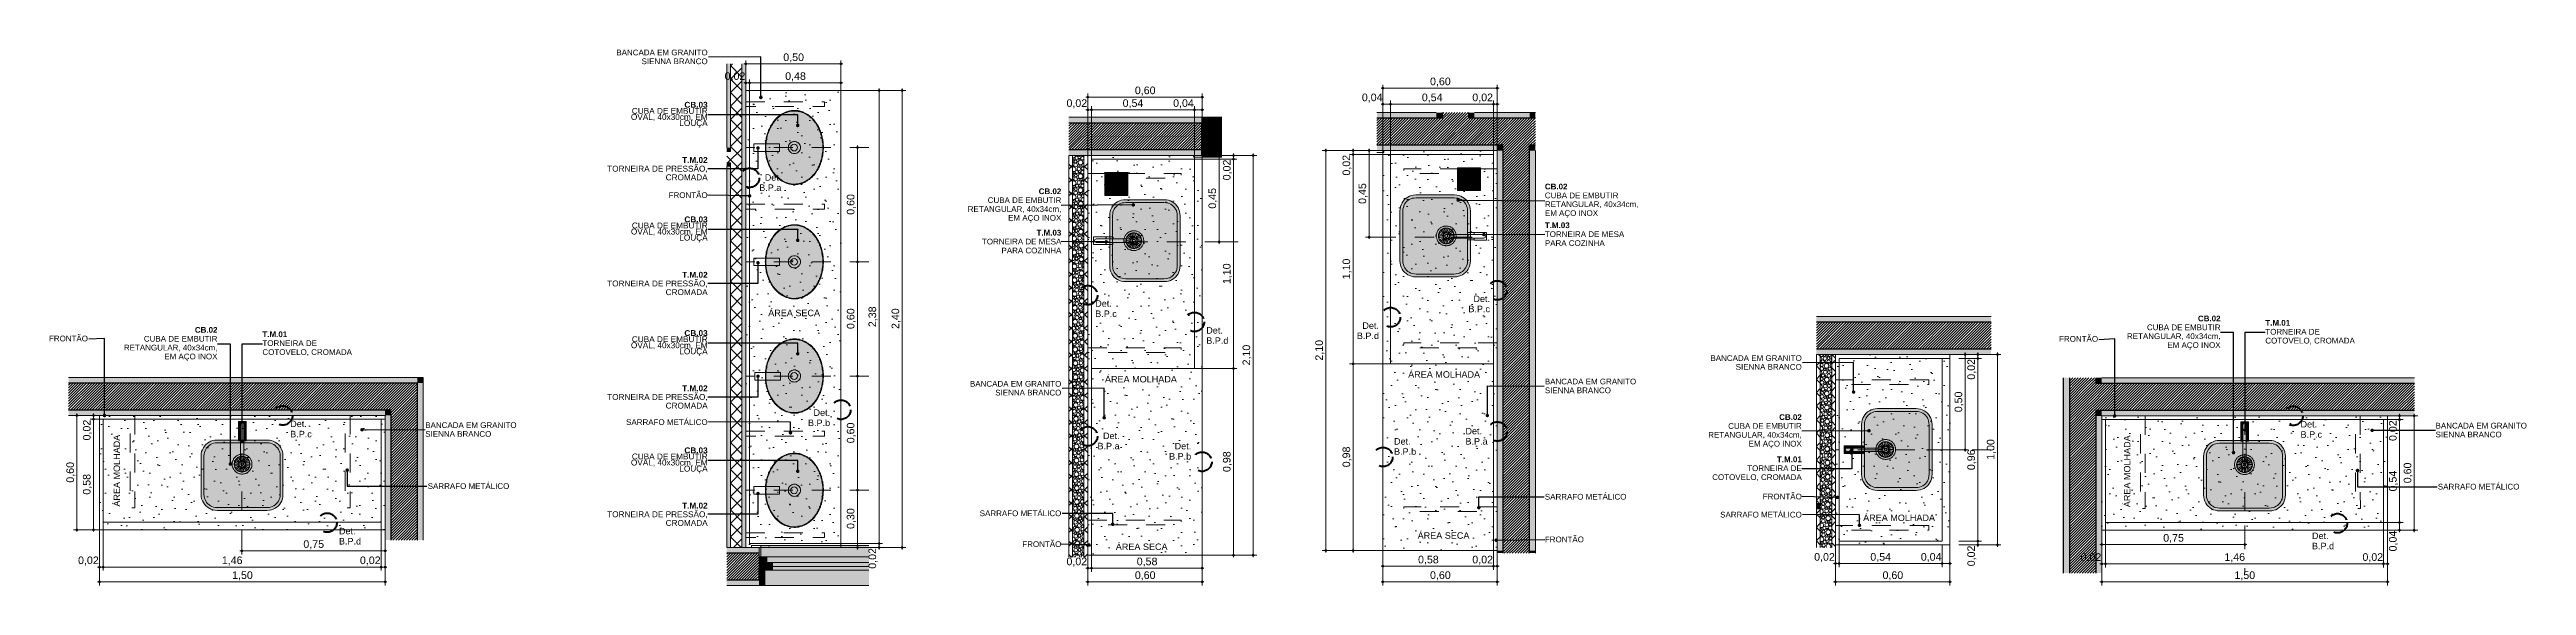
# Model space of a CAD drawing. Header units: metres. Extents: x -1.1 to 45.1, y -1 to 1.8.
# Drawn here: x 18.59 to 31.59, y -0.99 to 1.82 of the extents above; entities that cross this region are included whole.
import ezdxf

# ---------------------------------------------------------------- set-up
doc = ezdxf.new("R2010")
doc.units = ezdxf.units.M
doc.header["$MEASUREMENT"] = 0
doc.linetypes.add('Dashed', pattern=[0.028, 0.018, -0.01])
doc.linetypes.add('Double Dashed', pattern=[0.0325, 0.02, -0.005, 0.0025, -0.005])
for name, color, linetype, lineweight, true_color in [('0_Caneta_No__12', 7, 'Continuous', 0, 0x030303), ('COTAS DETALHAMENTO.EXEC_Caneta_No__167', 7, 'Continuous', 0, 0x0035d5), ('COTAS DETALHAMENTO.EXEC_Caneta_No__24', 7, 'Continuous', 40, 0x851f10), ('COTAS DETALHAMENTO.EXEC_Caneta_No__27', 7, 'Continuous', 0, 0xbd2d17), ('COTAS DETALHAMENTO.EXEC_Caneta_No__97', 7, 'Continuous', 13, 0x6b6b6b), ('EIXO HIDRÁULICO - Executivo.EXEC_Caneta_No__167', 7, 'Continuous', 0, 0x0035d5), ('INSTALAÇÕES - GASES_ HIDR_Caneta_No__24', 7, 'Continuous', 40, 0x851f10), ('LOUCAS-METAIS.ARQ_Caneta_No__13', 7, 'Continuous', 0, 0xaaaaaa), ('LOUCAS-METAIS.ARQ_Caneta_No__16', 7, 'Continuous', 0, 0xc9c9c9), ('LOUCAS-METAIS.ARQ_Caneta_No__18', 7, 'Continuous', 0, 0xdfdfdf), ('LOUCAS-METAIS.ARQ_Caneta_No__19', 7, 'Continuous', 0, 0xe9e9e9), ('LOUCAS-METAIS.ARQ_Caneta_No__96', 7, 'Continuous', 0, 0xb6b6b6), ('NOTAS - REVESTIMENTOS.EXEC_Caneta_No__24', 7, 'Continuous', 40, 0x851f10), ('PAREDE CONSTRUIR_Caneta_No__9', 7, 'Continuous', 9, 0x020202), ('PAREDE CONSTRUIR_Caneta_No__96', 7, 'Continuous', 0, 0xb6b6b6), ('RALO_Caneta_No__19', 7, 'Continuous', 0, 0xe9e9e9), ('RALO_Caneta_No__96', 7, 'Continuous', 0, 0xb6b6b6)]:
    doc.layers.add(name, color=color, linetype=linetype, lineweight=lineweight, true_color=true_color)
doc.layers.add('COTAS DETALHAMENTO.EXEC', color=7, linetype='Continuous')
for name, color, linetype, lineweight in [('COTAS DETALHAMENTO.EXEC_Caneta_No__1', 7, 'Continuous', 40), ('COTAS DETALHAMENTO.EXEC_Caneta_No__99', 7, 'Continuous', 20), ('PAREDE CONSTRUIR_Caneta_No__10', 7, 'Continuous', 5), ('PAREDE CONSTRUIR_Caneta_No__241', 7, 'Continuous', 13), ('PAREDE CONSTRUIR_Caneta_No__255', 255, 'Continuous', 0), ('PAREDE CONSTRUIR_Caneta_No__3', 7, 'Continuous', 30), ('PAREDE CONSTRUIR_Caneta_No__83', 84, 'Continuous', 0), ('PAREDE CONSTRUIR_Caneta_No__91', 255, 'Continuous', 0)]:
    doc.layers.add(name, color=color, linetype=linetype, lineweight=lineweight)
doc.styles.add('GENERATED_STYLE_1', font='arial.ttf')
doc.styles.add('GENERATED_STYLE_2', font='arial.ttf')
doc.dimstyles.new('GENERATED_STYLE__17', dxfattribs={"dimtxt": 0.04, "dimasz": 0.019, "dimexe": 0.18, "dimexo": 0.1, "dimgap": 0, "dimtad": 1, "dimzin": 0, "dimdsep": 46, "dimtxsty": 'GENERATED_STYLE_1', "dimblk": 'ARROWHEAD_11', "dimblk1": 'ARROWHEAD_11', "dimblk2": 'ARROWHEAD_11', "dimcen": 0.09, "dimclrd": 256, "dimclre": 256, "dimclrt": 256, "dimadec": 0, "dimazin": 0, "dimtfac": 1, "dimtdec": 4, "dimtmove": 0, "dimatfit": 3, "dimfxl": 0, "dimtolj": 1, "dimtzin": 0, "dimarcsym": 0})
doc.dimstyles.new('GENERATED_STYLE__18', dxfattribs={"dimtxt": 0.04, "dimasz": 0.019, "dimexe": 0.18, "dimexo": 0.1, "dimgap": 0, "dimtad": 1, "dimtih": 1, "dimtoh": 1, "dimzin": 0, "dimdsep": 46, "dimtxsty": 'GENERATED_STYLE_1', "dimblk": 'ARROWHEAD_11', "dimblk1": 'ARROWHEAD_11', "dimblk2": 'ARROWHEAD_11', "dimcen": 0.09, "dimclrd": 256, "dimclre": 256, "dimclrt": 256, "dimadec": 0, "dimazin": 0, "dimtfac": 1, "dimtdec": 4, "dimtmove": 0, "dimatfit": 3, "dimfxl": 0, "dimtolj": 1, "dimtzin": 0, "dimarcsym": 0})
doc.dimstyles.new('GENERATED_STYLE__19', dxfattribs={"dimtxt": 0.04, "dimasz": 0.019, "dimexe": 0.18, "dimexo": 0.1, "dimgap": 0, "dimtad": 1, "dimzin": 0, "dimdsep": 46, "dimtxsty": 'GENERATED_STYLE_1', "dimblk": 'ARROWHEAD_11', "dimblk1": 'ARROWHEAD_11', "dimblk2": 'ARROWHEAD_11', "dimcen": 0.09, "dimclrd": 256, "dimclre": 256, "dimclrt": 256, "dimadec": 0, "dimazin": 0, "dimtfac": 1, "dimtdec": 4, "dimtmove": 0, "dimatfit": 3, "dimfxl": 0, "dimtolj": 1, "dimtzin": 0, "dimarcsym": 0})
doc.dimstyles.new('GENERATED_STYLE__20', dxfattribs={"dimtxt": 0.18, "dimasz": 0.03648, "dimexe": 0.18, "dimexo": 0.0625, "dimgap": 0, "dimtad": 0, "dimtih": 1, "dimtoh": 1, "dimdec": 4, "dimzin": 0, "dimdsep": 46, "dimcen": 0.09, "dimadec": 0, "dimazin": 0, "dimtfac": 1, "dimtdec": 4, "dimtmove": 0, "dimatfit": 3, "dimldrblk": 'ARROWHEAD_11', "dimfxl": 0, "dimtolj": 1, "dimtzin": 0, "dimarcsym": 0})
doc.dimstyles.new('GENERATED_STYLE__21', dxfattribs={"dimtxt": 0.04, "dimasz": 0.019, "dimexe": 0.18, "dimexo": 0.3585, "dimgap": 0, "dimtad": 1, "dimzin": 0, "dimdsep": 46, "dimtxsty": 'GENERATED_STYLE_1', "dimblk": 'ARROWHEAD_11', "dimblk1": 'ARROWHEAD_11', "dimblk2": 'ARROWHEAD_11', "dimcen": 0.09, "dimclrd": 256, "dimclre": 256, "dimclrt": 256, "dimadec": 0, "dimazin": 0, "dimtfac": 1, "dimtdec": 4, "dimtmove": 0, "dimatfit": 3, "dimfxl": 0, "dimtolj": 1, "dimtzin": 0, "dimarcsym": 0})
doc.dimstyles.new('GENERATED_STYLE__22', dxfattribs={"dimtxt": 0.04, "dimasz": 0.019, "dimexe": 0.18, "dimexo": 0.3585, "dimgap": 0, "dimtad": 1, "dimtih": 1, "dimtoh": 1, "dimzin": 0, "dimdsep": 46, "dimtxsty": 'GENERATED_STYLE_1', "dimblk": 'ARROWHEAD_11', "dimblk1": 'ARROWHEAD_11', "dimblk2": 'ARROWHEAD_11', "dimcen": 0.09, "dimclrd": 256, "dimclre": 256, "dimclrt": 256, "dimadec": 0, "dimazin": 0, "dimtfac": 1, "dimtdec": 4, "dimtmove": 0, "dimatfit": 3, "dimfxl": 0, "dimtolj": 1, "dimtzin": 0, "dimarcsym": 0})
doc.dimstyles.new('GENERATED_STYLE__23', dxfattribs={"dimtxt": 0.04, "dimasz": 0.019, "dimexe": 0.18, "dimexo": 0.1, "dimgap": 0, "dimtad": 1, "dimtih": 1, "dimtoh": 1, "dimzin": 0, "dimdsep": 46, "dimtxsty": 'GENERATED_STYLE_1', "dimblk": 'ARROWHEAD_11', "dimblk1": 'ARROWHEAD_11', "dimblk2": 'ARROWHEAD_11', "dimcen": 0.09, "dimclrd": 256, "dimclre": 256, "dimclrt": 256, "dimadec": 0, "dimazin": 0, "dimtfac": 1, "dimtdec": 4, "dimtmove": 0, "dimatfit": 3, "dimfxl": 0, "dimtolj": 1, "dimtzin": 0, "dimarcsym": 0})
doc.dimstyles.new('GENERATED_STYLE__24', dxfattribs={"dimtxt": 0.04, "dimasz": 0.019, "dimexe": 0.18, "dimexo": 0.027201, "dimgap": 0, "dimtad": 1, "dimzin": 0, "dimdsep": 46, "dimtxsty": 'GENERATED_STYLE_1', "dimblk": 'ARROWHEAD_11', "dimblk1": 'ARROWHEAD_11', "dimblk2": 'ARROWHEAD_11', "dimcen": 0.09, "dimclrd": 256, "dimclre": 256, "dimclrt": 256, "dimadec": 0, "dimazin": 0, "dimtfac": 1, "dimtdec": 4, "dimtmove": 0, "dimatfit": 3, "dimfxl": 0, "dimtolj": 1, "dimtzin": 0, "dimarcsym": 0})
doc.dimstyles.new('GENERATED_STYLE__25', dxfattribs={"dimtxt": 0.04, "dimasz": 0.019, "dimexe": 0.18, "dimexo": 0.0625, "dimgap": 0, "dimtad": 1, "dimzin": 0, "dimdsep": 46, "dimtxsty": 'GENERATED_STYLE_1', "dimblk": 'ARROWHEAD_11', "dimblk1": 'ARROWHEAD_11', "dimblk2": 'ARROWHEAD_11', "dimcen": 0.09, "dimclrd": 256, "dimclre": 256, "dimclrt": 256, "dimadec": 0, "dimazin": 0, "dimtfac": 1, "dimtdec": 4, "dimtmove": 0, "dimatfit": 3, "dimfxl": 0, "dimtolj": 1, "dimtzin": 0, "dimarcsym": 0})
pattern_1 = [(45, (19.261349, -0.325628), (-0.00707107, 0.00707107), [])]
pattern_2 = [(45, (19.26135, -0.12563), (-0.0636396, 0.0636396), [0, -0.06, 0, -0.09]), (110, (19.46135, -0.12563), (0.084572, 0.030782), [0, -0.044, 0, -0.076])]
pattern_3 = [(45, (22.51561, 0.67744), (-0.0353553, 0.0353553), []), (135, (22.51561, 0.67744), (0.0353553, 0.0353553), [])]
pattern_4 = [(45, (22.51561, 0.87744), (-0.0636396, 0.0636396), [0, -0.06, 0, -0.09]), (110, (22.71561, 0.87744), (0.0845723, 0.030782), [0, -0.044, 0, -0.076])]
pattern_5 = [(45, (24.339845, 0.04142), (-0.0353553, 0.0353553), []), (135, (24.339845, 0.04142), (0.0353553, 0.0353553), [])]
pattern_6 = [(45, (24.339845, 0.24142), (-0.0636396, 0.0636396), [0, -0.06, 0, -0.09]), (110, (24.539845, 0.24142), (0.084572, 0.030782), [0, -0.044, 0, -0.076])]
pattern_7 = [(45, (25.972088, 0.07086), (-0.00707107, 0.00707107), [])]
pattern_8 = [(45, (25.97209, 0.27086), (-0.0636396, 0.0636396), [0, -0.06, 0, -0.09]), (110, (26.17209, 0.27086), (0.0845723, 0.030782), [0, -0.044, 0, -0.076])]
pattern_9 = [(45, (28.322586, -0.226714), (-0.0353553, 0.0353553), []), (135, (28.322586, -0.226714), (0.0353553, 0.0353553), [])]
pattern_10 = [(45, (28.32259, -0.02671), (-0.06364, 0.06364), [0, -0.06, 0, -0.09]), (110, (28.52259, -0.02671), (0.084572, 0.030782), [0, -0.044, 0, -0.076])]
pattern_11 = [(45, (30.083308, -0.413905), (-0.00707107, 0.00707107), [])]
pattern_12 = [(45, (30.08331, -0.213905), (-0.06364, 0.06364), [0, -0.06, 0, -0.09]), (110, (30.28331, -0.213905), (0.084572, 0.030782), [0, -0.044, 0, -0.076])]

msp = doc.modelspace()

# ---------------------------------------------------------------- texts
at = {"layer": '0_Caneta_No__12', "color": 18, "linetype": 'Continuous', "lineweight": 0, "true_color": 0x030303, "char_height": 0.034, "attachment_point": 8, "style": 'GENERATED_STYLE_1'}
for s, insert in [('\\A1;{\\pqc;\\fArial|b0|i0|c0|p0;\\W1.000000;ÁREA \\fArial|b0|i0|c0|p0;\\W1.000000;SECA}', (22.496, 0.422)), ('\\A1;{\\pqc;\\fArial|b0|i0|c0|p0;\\W1.000000;ÁREA \\fArial|b0|i0|c0|p0;\\W1.000000;MOLHADA}', (25.909, 0.099)), ('\\A1;{\\pqc;\\fArial|b0|i0|c0|p0;\\W1.000000;ÁREA \\fArial|b0|i0|c0|p0;\\W1.000000;MOLHADA}', (24.317, 0.074)), ('\\A1;{\\pqc;\\fArial|b0|i0|c0|p0;\\W1.000000;ÁREA \\fArial|b0|i0|c0|p0;\\W1.000000;MOLHADA}', (28.298, -0.654)), ('\\A1;{\\pqc;\\fArial|b0|i0|c0|p0;\\W1.000000;ÁREA \\fArial|b0|i0|c0|p0;\\W1.000000;SECA}', (24.321, -0.806)), ('\\A1;{\\pqc;\\fArial|b0|i0|c0|p0;\\W1.000000;ÁREA \\fArial|b0|i0|c0|p0;\\W1.000000;SECA}', (25.906, -0.747))]:
    msp.add_mtext(s, dxfattribs=dict(at, insert=insert))
at = {"layer": '0_Caneta_No__12', "color": 18, "linetype": 'Continuous', "lineweight": 0, "true_color": 0x030303, "char_height": 0.034, "attachment_point": 8, "rotation": 90, "style": 'GENERATED_STYLE_1'}
for insert in [(18.957, -0.389), (29.513, -0.392)]:
    msp.add_mtext('\\A1;{\\pqc;\\fArial|b0|i0|c0|p0;\\W1.000000;ÁREA \\fArial|b0|i0|c0|p0;\\W1.000000;MOLHADA}', dxfattribs=dict(at, insert=insert))
at = {"layer": 'COTAS DETALHAMENTO.EXEC_Caneta_No__1', "color": 7, "linetype": 'Continuous', "lineweight": 40, "style": 'GENERATED_STYLE_2'}
for s, insert, char_height, width, attachment_point, line_spacing_factor in [('\\A1;{\\pqr;\\fArial|b1|i0|c0|p0;\\W1.000000;CB.03\\P\\pqr;\\fArial|b0|i0|c0|p0;\\W1.000000;CUBA DE EMBUTIR\\fArial|b0|i0|c0|p0;\\W1.000000; \\fArial|b0|i0|c0|p0;\\W1.000000;OVAL,\\fArial|b0|i0|c0|p0;\\W1.000000; \\fArial|b0|i0|c0|p0;\\W1.000000;40x30cm,\\fArial|b0|i0|c0|p0;\\W1.000000; \\fArial|b0|i0|c0|p0;\\W1.000000;EM LOUÇA}', (22.042, 1.48), 0.030905, 0.52759, 6, 0.619884), ('\\A1;{\\pqr;\\fArial|b1|i0|c0|p0;\\W1.000000;T.M.02\\P\\pqr;\\fArial|b0|i0|c0|p0;\\W1.000000;TORNEIRA DE PRESSÃO, CROMADA}', (22.042, 1.197), 0.03091, 0.52759, 6, 0.883579), ('\\A1;{\\pqr;\\fArial|b1|i0|c0|p0;\\W1.000000;CB.03\\P\\pqr;\\fArial|b0|i0|c0|p0;\\W1.000000;CUBA DE EMBUTIR\\fArial|b0|i0|c0|p0;\\W1.000000; \\fArial|b0|i0|c0|p0;\\W1.000000;OVAL,\\fArial|b0|i0|c0|p0;\\W1.000000; \\fArial|b0|i0|c0|p0;\\W1.000000;40x30cm,\\fArial|b0|i0|c0|p0;\\W1.000000; \\fArial|b0|i0|c0|p0;\\W1.000000;EM LOUÇA}', (22.042, 0.878), 0.030905, 0.52759, 6, 0.619884), ('\\A1;{\\pql;\\fArial|b1|i0|c0|p0;\\W1.000000;T.M.03\\P\\pql;\\fArial|b0|i0|c0|p0;\\W1.000000;TORNEIRA DE \\fArial|b0|i0|c0|p0;\\W1.000000;MESA PARA COZINHA }', (26.438, 0.853), 0.03, 0.47809, 4, 0.935746), ('\\A1;{\\pqr;\\fArial|b1|i0|c0|p0;\\W1.000000;T.M.03\\P\\pqr;\\fArial|b0|i0|c0|p0;\\W1.000000;TORNEIRA DE \\fArial|b0|i0|c0|p0;\\W1.000000;MESA PARA COZINHA }', (23.899, 0.814), 0.03, 0.47809, 6, 0.935746), ('\\A1;{\\pqr;\\fArial|b1|i0|c0|p0;\\W1.000000;T.M.02\\P\\pqr;\\fArial|b0|i0|c0|p0;\\W1.000000;TORNEIRA DE PRESSÃO, CROMADA}', (22.042, 0.594), 0.03091, 0.52759, 6, 0.883579), ('\\A1;{\\pql;\\fArial|b1|i0|c0|p0;\\W1.000000;T.M.01\\P\\pql;\\fArial|b0|i0|c0|p0;\\W1.000000;T\\fArial|b0|i0|c0|p0;\\W1.000000;ORNEIRA DE COTOVELO\\fArial|b0|i0|c0|p0;\\W1.000000;, CROMADA}', (30.221, 0.338), 0.03, 0.47809, 4, 0.93504), ('\\A1;{\\pql;\\fArial|b1|i0|c0|p0;\\W1.000000;T.M.01\\P\\pql;\\fArial|b0|i0|c0|p0;\\W1.000000;T\\fArial|b0|i0|c0|p0;\\W1.000000;ORNEIRA DE COTOVELO\\fArial|b0|i0|c0|p0;\\W1.000000;, CROMADA}', (19.704, 0.278), 0.03, 0.47809, 4, 0.93504), ('\\A1;{\\pqr;\\fArial|b1|i0|c0|p0;\\W1.000000;CB.03\\P\\pqr;\\fArial|b0|i0|c0|p0;\\W1.000000;CUBA DE EMBUTIR\\fArial|b0|i0|c0|p0;\\W1.000000; \\fArial|b0|i0|c0|p0;\\W1.000000;OVAL,\\fArial|b0|i0|c0|p0;\\W1.000000; \\fArial|b0|i0|c0|p0;\\W1.000000;40x30cm,\\fArial|b0|i0|c0|p0;\\W1.000000; \\fArial|b0|i0|c0|p0;\\W1.000000;EM LOUÇA}', (22.042, 0.281), 0.030905, 0.52759, 6, 0.619884), ('\\A1;{\\pqr;\\fArial|b1|i0|c0|p0;\\W1.000000;T.M.02\\P\\pqr;\\fArial|b0|i0|c0|p0;\\W1.000000;TORNEIRA DE PRESSÃO, CROMADA}', (22.042, -0.002), 0.03091, 0.52759, 6, 0.883579), ('\\A1;{\\pqr;\\fArial|b1|i0|c0|p0;\\W1.000000;CB.03\\P\\pqr;\\fArial|b0|i0|c0|p0;\\W1.000000;CUBA DE EMBUTIR\\fArial|b0|i0|c0|p0;\\W1.000000; \\fArial|b0|i0|c0|p0;\\W1.000000;OVAL,\\fArial|b0|i0|c0|p0;\\W1.000000; \\fArial|b0|i0|c0|p0;\\W1.000000;40x30cm,\\fArial|b0|i0|c0|p0;\\W1.000000; \\fArial|b0|i0|c0|p0;\\W1.000000;EM LOUÇA}', (22.042, -0.335), 0.030905, 0.52759, 6, 0.619884), ('\\A1;{\\pqr;\\fArial|b1|i0|c0|p0;\\W1.000000;T.M.01\\P\\pqr;\\fArial|b0|i0|c0|p0;\\W1.000000;T\\fArial|b0|i0|c0|p0;\\W1.000000;ORNEIRA DE COTOVELO\\fArial|b0|i0|c0|p0;\\W1.000000;, CROMADA}', (27.787, -0.379), 0.03, 0.47809, 6, 0.93504), ('\\A1;{\\pqr;\\fArial|b1|i0|c0|p0;\\W1.000000;T.M.02\\P\\pqr;\\fArial|b0|i0|c0|p0;\\W1.000000;TORNEIRA DE PRESSÃO, CROMADA}', (22.042, -0.618), 0.03091, 0.52759, 6, 0.883579)]:
    msp.add_mtext(s, dxfattribs=dict(at, insert=insert, char_height=char_height, width=width, attachment_point=attachment_point, line_spacing_factor=line_spacing_factor))
at = {"layer": 'COTAS DETALHAMENTO.EXEC_Caneta_No__1', "color": 7, "linetype": 'Continuous', "lineweight": 40, "char_height": 0.03, "line_spacing_factor": 0.929826, "style": 'GENERATED_STYLE_2'}
for s, insert, attachment_point in [('\\A1;{\\pqr;\\fArial|b1|i0|c0|p0;\\W1.000000;CB.0\\fArial|b1|i0|c0|p0;\\W1.000000;2\\P\\pqr;\\fArial|b0|i0|c0|p0;\\W1.000000;CUBA DE EMBUTIR\\P\\pqr;\\fArial|b0|i0|c0|p0;\\W1.000000;RETANGULAR, 40x34cm,\\P\\pqr;\\fArial|b0|i0|c0|p0;\\W1.000000;EM AÇO INOX}', (23.899, 1.004), 6), ('\\A1;{\\pql;\\fArial|b1|i0|c0|p0;\\W1.000000;CB.0\\fArial|b1|i0|c0|p0;\\W1.000000;2\\P\\pql;\\fArial|b0|i0|c0|p0;\\W1.000000;CUBA DE EMBUTIR\\P\\pql;\\fArial|b0|i0|c0|p0;\\W1.000000;RETANGULAR, 40x34cm,\\P\\pql;\\fArial|b0|i0|c0|p0;\\W1.000000;EM AÇO INOX}', (26.438, 1.029), 4), ('\\A1;{\\pqr;\\fArial|b1|i0|c0|p0;\\W1.000000;CB.0\\fArial|b1|i0|c0|p0;\\W1.000000;2\\P\\pqr;\\fArial|b0|i0|c0|p0;\\W1.000000;CUBA DE EMBUTIR\\P\\pqr;\\fArial|b0|i0|c0|p0;\\W1.000000;RETANGULAR, 40x34cm,\\P\\pqr;\\fArial|b0|i0|c0|p0;\\W1.000000;EM AÇO INOX}', (29.986, 0.336), 6), ('\\A1;{\\pqr;\\fArial|b1|i0|c0|p0;\\W1.000000;CB.0\\fArial|b1|i0|c0|p0;\\W1.000000;2\\P\\pqr;\\fArial|b0|i0|c0|p0;\\W1.000000;CUBA DE EMBUTIR\\P\\pqr;\\fArial|b0|i0|c0|p0;\\W1.000000;RETANGULAR, 40x34cm,\\P\\pqr;\\fArial|b0|i0|c0|p0;\\W1.000000;EM AÇO INOX}', (19.468, 0.276), 6), ('\\A1;{\\pqr;\\fArial|b1|i0|c0|p0;\\W1.000000;CB.0\\fArial|b1|i0|c0|p0;\\W1.000000;2\\P\\pqr;\\fArial|b0|i0|c0|p0;\\W1.000000;CUBA DE EMBUTIR\\P\\pqr;\\fArial|b0|i0|c0|p0;\\W1.000000;RETANGULAR, 40x34cm,\\P\\pqr;\\fArial|b0|i0|c0|p0;\\W1.000000;EM AÇO INOX}', (27.787, -0.182), 6)]:
    msp.add_mtext(s, dxfattribs=dict(at, insert=insert, attachment_point=attachment_point))
at = {"layer": 'COTAS DETALHAMENTO.EXEC_Caneta_No__24', "color": 26, "linetype": 'Continuous', "lineweight": 40, "true_color": 0x851f10, "char_height": 0.034, "line_spacing_factor": 0.946246, "style": 'GENERATED_STYLE_1'}
for s, insert, attachment_point in [('\\A1;{\\pqr;\\fArial|b0|i0|c0|p0;\\W1.000000;Det.\\P\\pql;\\fArial|b0|i0|c0|p0;\\W1.000000;B.P.\\fArial|b0|i0|c0|p0;\\W1.000000;c}', (26.15, 0.531), 3), ('\\A1;{\\pql;\\fArial|b0|i0|c0|p0;\\W1.000000;Det.\\P\\pqr;\\fArial|b0|i0|c0|p0;\\W1.000000;B.P.\\fArial|b0|i0|c0|p0;\\W1.000000;c}', (24.077, 0.506), 1), ('\\A1;{\\pqr;\\fArial|b0|i0|c0|p0;\\W1.000000;Det.\\P\\pql;\\fArial|b0|i0|c0|p0;\\W1.000000;B.P.\\fArial|b0|i0|c0|p0;\\W1.000000;d}', (25.567, 0.39), 3), ('\\A1;{\\pql;\\fArial|b0|i0|c0|p0;\\W1.000000;Det.\\P\\pqr;\\fArial|b0|i0|c0|p0;\\W1.000000;B.P.\\fArial|b0|i0|c0|p0;\\W1.000000;d}', (24.66, 0.365), 1), ('\\A1;{\\pql;\\fArial|b0|i0|c0|p0;\\W1.000000;Det.\\P\\pqr;\\fArial|b0|i0|c0|p0;\\W1.000000;B.P.\\fArial|b0|i0|c0|p0;\\W1.000000;c}', (19.85, -0.126), 1), ('\\A1;{\\pql;\\fArial|b0|i0|c0|p0;\\W1.000000;Det.\\P\\pqr;\\fArial|b0|i0|c0|p0;\\W1.000000;B.P.\\fArial|b0|i0|c0|p0;\\W1.000000;c}', (30.406, -0.128), 1), ('\\A1;{\\pql;\\fArial|b0|i0|c0|p0;\\W1.000000;Det.\\P\\pqr;\\fArial|b0|i0|c0|p0;\\W1.000000;B.P.\\fArial|b0|i0|c0|p0;\\W1.000000;d}', (20.106, -0.689), 1), ('\\A1;{\\pql;\\fArial|b0|i0|c0|p0;\\W1.000000;Det.\\P\\pqr;\\fArial|b0|i0|c0|p0;\\W1.000000;B.P.\\fArial|b0|i0|c0|p0;\\W1.000000;d}', (30.466, -0.714), 1)]:
    msp.add_mtext(s, dxfattribs=dict(at, insert=insert, attachment_point=attachment_point))
at = {"layer": 'COTAS DETALHAMENTO.EXEC_Caneta_No__99', "color": 7, "linetype": 'Continuous', "lineweight": 20, "char_height": 0.03, "line_spacing_factor": 0.927148, "style": 'GENERATED_STYLE_1'}
for s, insert, attachment_point in [('\\A1;{\\pqr;\\fArial|b0|i0|c0|p0;\\W1.000000;BANCADA EM \\fArial|b0|i0|c0|p0;\\W1.000000;GRANITO\\P\\pqr;\\fArial|b0|i0|c0|p0;\\W1.000000;SIENNA BRANCO}', (22.042, 1.784), 6), ('\\A1;{\\pqr;\\fArial|b0|i0|c0|p0;\\W1.000000;BANCADA EM \\fArial|b0|i0|c0|p0;\\W1.000000;GRANITO\\P\\pqr;\\fArial|b0|i0|c0|p0;\\W1.000000;SIENNA BRANCO}', (27.787, 0.179), 6), ('\\A1;{\\pqr;\\fArial|b0|i0|c0|p0;\\W1.000000;BANCADA EM \\fArial|b0|i0|c0|p0;\\W1.000000;GRANITO\\P\\pqr;\\fArial|b0|i0|c0|p0;\\W1.000000;SIENNA BRANCO}', (23.899, 0.044), 6), ('\\A1;{\\pql;\\fArial|b0|i0|c0|p0;\\W1.000000;BANCADA EM \\fArial|b0|i0|c0|p0;\\W1.000000;GRANITO\\P\\pql;\\fArial|b0|i0|c0|p0;\\W1.000000;SIENNA BRANCO}', (26.438, 0.056), 4), ('\\A1;{\\pql;\\fArial|b0|i0|c0|p0;\\W1.000000;BANCADA EM \\fArial|b0|i0|c0|p0;\\W1.000000;GRANITO\\P\\pql;\\fArial|b0|i0|c0|p0;\\W1.000000;SIENNA BRANCO}', (20.559, -0.173), 4), ('\\A1;{\\pql;\\fArial|b0|i0|c0|p0;\\W1.000000;BANCADA EM \\fArial|b0|i0|c0|p0;\\W1.000000;GRANITO\\P\\pql;\\fArial|b0|i0|c0|p0;\\W1.000000;SIENNA BRANCO}', (31.115, -0.176), 4)]:
    msp.add_mtext(s, dxfattribs=dict(at, insert=insert, attachment_point=attachment_point))
at = {"layer": 'COTAS DETALHAMENTO.EXEC_Caneta_No__99', "color": 7, "linetype": 'Continuous', "lineweight": 20, "char_height": 0.03, "style": 'GENERATED_STYLE_1'}
for s, insert, attachment_point in [('\\A1;{\\pqr;\\fArial|b0|i0|c0|p0;\\W1.000000;FRONTÃO}', (22.042, 1.058), 6), ('\\A1;{\\pqr;\\fArial|b0|i0|c0|p0;\\W1.000000;FRONTÃO}', (18.788, 0.305), 6), ('\\A1;{\\pqr;\\fArial|b0|i0|c0|p0;\\W1.000000;FRONTÃO}', (29.343, 0.303), 6), ('\\A1;{\\pqr;\\fArial|b0|i0|c0|p0;\\W1.000000;SARRAFO METÁLICO}', (22.042, -0.134), 6), ('\\A1;{\\pql;\\fArial|b0|i0|c0|p0;\\W1.000000;SARRAFO METÁLICO}', (20.572, -0.47), 4), ('\\A1;{\\pql;\\fArial|b0|i0|c0|p0;\\W1.000000;SARRAFO METÁLICO}', (26.438, -0.526), 4), ('\\A1;{\\pqr;\\fArial|b0|i0|c0|p0;\\W1.000000;FRONTÃO}', (27.787, -0.525), 6), ('\\A1;{\\pql;\\fArial|b0|i0|c0|p0;\\W1.000000;SARRAFO METÁLICO}', (31.127, -0.473), 4), ('\\A1;{\\pqr;\\fArial|b0|i0|c0|p0;\\W1.000000;SARRAFO METÁLICO}', (23.899, -0.613), 6), ('\\A1;{\\pqr;\\fArial|b0|i0|c0|p0;\\W1.000000;SARRAFO METÁLICO}', (27.787, -0.62), 6), ('\\A1;{\\pqr;\\fArial|b0|i0|c0|p0;\\W1.000000;FRONTÃO}', (23.899, -0.775), 6), ('\\A1;{\\pql;\\fArial|b0|i0|c0|p0;\\W1.000000;FRONTÃO}', (26.438, -0.75), 4)]:
    msp.add_mtext(s, dxfattribs=dict(at, insert=insert, attachment_point=attachment_point))
at = {"layer": 'INSTALAÇÕES - GASES_ HIDR_Caneta_No__24', "color": 26, "linetype": 'Continuous', "lineweight": 40, "true_color": 0x851f10, "char_height": 0.034, "line_spacing_factor": 0.946246, "style": 'GENERATED_STYLE_1'}
for s, insert, attachment_point in [('\\A1;{\\pqr;\\fArial|b0|i0|c0|p0;\\W1.000000;Det.\\P\\pql;\\fArial|b0|i0|c0|p0;\\W1.000000;B.P.\\fArial|b0|i0|c0|p0;\\W1.000000;a}', (22.429, 1.168), 3), ('\\A1;{\\pqr;\\fArial|b0|i0|c0|p0;\\W1.000000;Det.\\P\\pql;\\fArial|b0|i0|c0|p0;\\W1.000000;B.P.\\fArial|b0|i0|c0|p0;\\W1.000000;b}', (22.685, -0.067), 3), ('\\A1;{\\pqr;\\fArial|b0|i0|c0|p0;\\W1.000000;Det.\\P\\pql;\\fArial|b0|i0|c0|p0;\\W1.000000;B.P.\\fArial|b0|i0|c0|p0;\\W1.000000;a}', (24.205, -0.189), 3), ('\\A1;{\\pqr;\\fArial|b0|i0|c0|p0;\\W1.000000;Det.\\P\\pql;\\fArial|b0|i0|c0|p0;\\W1.000000;B.P.\\fArial|b0|i0|c0|p0;\\W1.000000;b}', (24.581, -0.243), 3), ('\\A1;{\\pql;\\fArial|b0|i0|c0|p0;\\W1.000000;Det.\\P\\pqr;\\fArial|b0|i0|c0|p0;\\W1.000000;B.P.\\fArial|b0|i0|c0|p0;\\W1.000000;b}', (25.646, -0.218), 1), ('\\A1;{\\pql;\\fArial|b0|i0|c0|p0;\\W1.000000;Det.\\P\\pqr;\\fArial|b0|i0|c0|p0;\\W1.000000;B.P.\\fArial|b0|i0|c0|p0;\\W1.000000;a}', (26.021, -0.164), 1)]:
    msp.add_mtext(s, dxfattribs=dict(at, insert=insert, attachment_point=attachment_point))

# ---------------------------------------------------------------- blocks, each defined once
blk = doc.blocks.new('*D117', base_point=(19.261, -0.326))
at = {"layer": 'COTAS DETALHAMENTO.EXEC_Caneta_No__27', "linetype": 'Continuous', "lineweight": 0, "true_color": 0xbd2d17}
for points in [[(18.812, -0.119), (18.813, -0.121), (18.814, -0.122), (18.815, -0.123), (18.817, -0.124), (18.819, -0.123), (18.821, -0.122), (18.822, -0.121), (18.822, -0.119), (18.822, -0.117), (18.821, -0.115), (18.819, -0.114), (18.817, -0.114), (18.815, -0.114), (18.814, -0.115), (18.813, -0.117)], [(18.812, -0.699), (18.813, -0.701), (18.814, -0.702), (18.815, -0.703), (18.817, -0.704), (18.819, -0.703), (18.821, -0.702), (18.822, -0.701), (18.822, -0.699), (18.822, -0.697), (18.821, -0.695), (18.819, -0.694), (18.817, -0.694), (18.815, -0.694), (18.814, -0.695), (18.813, -0.697)]]:
    blk.add_hatch(color=22, dxfattribs=at).paths.add_polyline_path(points)
at = {"layer": 'COTAS DETALHAMENTO.EXEC_Caneta_No__27', "color": 22, "linetype": 'Continuous', "lineweight": 0, "true_color": 0xbd2d17}
for p, q in [((18.817, -0.694), (18.817, -0.124)), ((18.812, -0.699), (18.799, -0.699)), ((18.817, -0.709), (18.817, -0.704)), ((19.176, -0.699), (18.822, -0.699))]:
    blk.add_line(p, q, dxfattribs=at)
for centre in [(18.817, -0.119), (18.817, -0.699)]:
    blk.add_circle(centre, 0.005, dxfattribs=at)
at = {"layer": 'COTAS DETALHAMENTO.EXEC_Caneta_No__27', "color": 22, "lineweight": 0, "true_color": 0xbd2d17, "char_height": 0.04, "attachment_point": 7, "rotation": 90, "style": 'GENERATED_STYLE_1'}
for s, insert in [('\\A1;{\\pql;\\fArial|b0|i0|c0|p0;\\W1.000000;0,02}', (18.809, -0.23)), ('\\A1;{\\pql;\\fArial|b0|i0|c0|p0;\\W1.000000;0,58}', (18.809, -0.515))]:
    blk.add_mtext(s, dxfattribs=dict(at, insert=insert))
blk = doc.blocks.new('ARROWHEAD_11')
at = {"color": 0, "linetype": 'Continuous', "lineweight": 0}
blk.add_line((0, 0), (-1, 0), dxfattribs=at)
at = {"color": 0, "linetype": 'Continuous', "lineweight": 0, "const_width": 0.25, "flags": 128}
blk.add_lwpolyline([(-0.125, 0, 1), (0.125, 0, 1)], format="xyb", close=True, dxfattribs=at)
blk = doc.blocks.new('*D118', base_point=(19.261, -0.326))
at = {"layer": 'COTAS DETALHAMENTO.EXEC_Caneta_No__27', "linetype": 'Continuous', "lineweight": 0, "true_color": 0xbd2d17}
for points in [[(18.812, -0.099), (18.813, -0.101), (18.814, -0.102), (18.815, -0.103), (18.817, -0.104), (18.819, -0.103), (18.821, -0.102), (18.822, -0.101), (18.822, -0.099), (18.822, -0.097), (18.821, -0.095), (18.819, -0.094), (18.817, -0.094), (18.815, -0.094), (18.814, -0.095), (18.813, -0.097)], [(18.812, -0.119), (18.813, -0.121), (18.814, -0.122), (18.815, -0.123), (18.817, -0.124), (18.819, -0.123), (18.821, -0.122), (18.822, -0.121), (18.822, -0.119), (18.822, -0.117), (18.821, -0.115), (18.819, -0.114), (18.817, -0.114), (18.815, -0.114), (18.814, -0.115), (18.813, -0.117)]]:
    blk.add_hatch(color=22, dxfattribs=at).paths.add_polyline_path(points)
at = {"layer": 'COTAS DETALHAMENTO.EXEC_Caneta_No__27', "color": 22, "linetype": 'Continuous', "lineweight": 0, "true_color": 0xbd2d17}
for p, q in [((18.812, -0.099), (18.799, -0.099)), ((18.812, -0.119), (18.799, -0.119)), ((18.817, -0.094), (18.817, -0.089)), ((18.817, -0.114), (18.817, -0.104)), ((19.176, -0.099), (18.822, -0.099)), ((19.176, -0.119), (18.822, -0.119))]:
    blk.add_line(p, q, dxfattribs=at)
blk.add_circle((18.817, -0.099), 0.005, dxfattribs=at)
blk = doc.blocks.new('*D119', base_point=(19.261, -0.326))
at = {"layer": 'COTAS DETALHAMENTO.EXEC_Caneta_No__27', "linetype": 'Continuous', "lineweight": 0, "true_color": 0xbd2d17}
for points in [[(18.725, -0.099), (18.726, -0.101), (18.727, -0.102), (18.728, -0.103), (18.73, -0.104), (18.732, -0.103), (18.734, -0.102), (18.735, -0.101), (18.735, -0.099), (18.735, -0.097), (18.734, -0.095), (18.732, -0.094), (18.73, -0.094), (18.728, -0.094), (18.727, -0.095), (18.726, -0.097)], [(18.725, -0.699), (18.726, -0.701), (18.727, -0.702), (18.728, -0.703), (18.73, -0.704), (18.732, -0.703), (18.734, -0.702), (18.735, -0.701), (18.735, -0.699), (18.735, -0.697), (18.734, -0.695), (18.732, -0.694), (18.73, -0.694), (18.728, -0.694), (18.727, -0.695), (18.726, -0.697)]]:
    blk.add_hatch(color=22, dxfattribs=at).paths.add_polyline_path(points)
at = {"layer": 'COTAS DETALHAMENTO.EXEC_Caneta_No__27', "color": 22, "linetype": 'Continuous', "lineweight": 0, "true_color": 0xbd2d17}
for p, q in [((18.725, -0.099), (18.712, -0.099)), ((18.73, -0.094), (18.73, -0.089)), ((18.73, -0.694), (18.73, -0.104)), ((19.089, -0.099), (18.735, -0.099)), ((18.725, -0.699), (18.712, -0.699)), ((18.73, -0.709), (18.73, -0.704)), ((19.089, -0.699), (18.735, -0.699))]:
    blk.add_line(p, q, dxfattribs=at)
for centre in [(18.73, -0.099), (18.73, -0.699)]:
    blk.add_circle(centre, 0.005, dxfattribs=at)
at = {"layer": 'COTAS DETALHAMENTO.EXEC_Caneta_No__27', "color": 22, "lineweight": 0, "true_color": 0xbd2d17, "insert": (18.722, -0.452), "char_height": 0.04, "attachment_point": 7, "rotation": 90, "style": 'GENERATED_STYLE_1'}
blk.add_mtext('\\A1;{\\pql;\\fArial|b0|i0|c0|p0;\\W1.000000;0,60}', dxfattribs=at)
blk = doc.blocks.new('*D120', base_point=(19.261, -0.326))
at = {"layer": 'COTAS DETALHAMENTO.EXEC_Caneta_No__27', "linetype": 'Continuous', "lineweight": 0, "true_color": 0xbd2d17}
for points in [[(18.843, -0.973), (18.844, -0.975), (18.845, -0.977), (18.846, -0.978), (18.848, -0.978), (18.85, -0.978), (18.852, -0.977), (18.853, -0.975), (18.853, -0.973), (18.853, -0.971), (18.852, -0.969), (18.85, -0.968), (18.848, -0.968), (18.846, -0.968), (18.845, -0.969), (18.844, -0.971)], [(20.343, -0.973), (20.344, -0.975), (20.345, -0.977), (20.346, -0.978), (20.348, -0.978), (20.35, -0.978), (20.352, -0.977), (20.353, -0.975), (20.353, -0.973), (20.353, -0.971), (20.352, -0.969), (20.35, -0.968), (20.348, -0.968), (20.346, -0.968), (20.345, -0.969), (20.344, -0.971)]]:
    blk.add_hatch(color=22, dxfattribs=at).paths.add_polyline_path(points)
at = {"layer": 'COTAS DETALHAMENTO.EXEC_Caneta_No__27', "color": 22, "linetype": 'Continuous', "lineweight": 0, "true_color": 0xbd2d17}
for p, q in [((18.848, -0.968), (18.848, -0.615)), ((20.348, -0.968), (20.348, -0.615)), ((18.838, -0.973), (18.843, -0.973)), ((18.848, -0.992), (18.848, -0.978)), ((18.853, -0.973), (20.343, -0.973)), ((20.348, -0.992), (20.348, -0.978)), ((20.353, -0.973), (20.358, -0.973))]:
    blk.add_line(p, q, dxfattribs=at)
for centre in [(18.848, -0.973), (20.348, -0.973)]:
    blk.add_circle(centre, 0.005, dxfattribs=at)
at = {"layer": 'COTAS DETALHAMENTO.EXEC_Caneta_No__27', "color": 22, "lineweight": 0, "true_color": 0xbd2d17, "insert": (19.545, -0.965), "char_height": 0.04, "attachment_point": 7, "style": 'GENERATED_STYLE_1'}
blk.add_mtext('\\A1;{\\pql;\\fArial|b0|i0|c0|p0;\\W1.000000;1,50}', dxfattribs=at)
blk = doc.blocks.new('*D121', base_point=(19.261, -0.326))
at = {"layer": 'COTAS DETALHAMENTO.EXEC_Caneta_No__167', "linetype": 'Continuous', "lineweight": 0, "true_color": 0x0035d5}
for points in [[(19.591, -0.81), (19.592, -0.812), (19.593, -0.814), (19.595, -0.815), (19.596, -0.815), (19.598, -0.815), (19.6, -0.814), (19.601, -0.812), (19.601, -0.81), (19.601, -0.808), (19.6, -0.807), (19.598, -0.806), (19.596, -0.805), (19.595, -0.806), (19.593, -0.807), (19.592, -0.808)], [(20.343, -0.81), (20.344, -0.812), (20.345, -0.814), (20.346, -0.815), (20.348, -0.815), (20.35, -0.815), (20.352, -0.814), (20.353, -0.812), (20.353, -0.81), (20.353, -0.808), (20.352, -0.807), (20.35, -0.806), (20.348, -0.805), (20.346, -0.806), (20.345, -0.807), (20.344, -0.808)]]:
    blk.add_hatch(color=162, dxfattribs=at).paths.add_polyline_path(points)
at = {"layer": 'COTAS DETALHAMENTO.EXEC_Caneta_No__167', "color": 162, "linetype": 'Continuous', "lineweight": 0, "true_color": 0x0035d5}
for p, q in [((19.596, -0.805), (19.596, -0.71)), ((20.348, -0.805), (20.348, -0.71)), ((19.586, -0.81), (19.591, -0.81)), ((19.596, -0.829), (19.596, -0.815)), ((19.601, -0.81), (20.343, -0.81)), ((20.348, -0.829), (20.348, -0.815)), ((20.353, -0.81), (20.358, -0.81))]:
    blk.add_line(p, q, dxfattribs=at)
for centre in [(19.596, -0.81), (20.348, -0.81)]:
    blk.add_circle(centre, 0.005, dxfattribs=at)
at = {"layer": 'COTAS DETALHAMENTO.EXEC_Caneta_No__167', "color": 162, "lineweight": 0, "true_color": 0x0035d5, "insert": (19.919, -0.802), "char_height": 0.04, "attachment_point": 7, "style": 'GENERATED_STYLE_1'}
blk.add_mtext('\\A1;{\\pql;\\fArial|b0|i0|c0|p0;\\W1.000000;0,75}', dxfattribs=at)
blk = doc.blocks.new('*D122', base_point=(19.261, -0.326))
at = {"layer": 'COTAS DETALHAMENTO.EXEC_Caneta_No__27', "linetype": 'Continuous', "lineweight": 0, "true_color": 0xbd2d17}
for points in [[(18.843, -0.895), (18.844, -0.897), (18.845, -0.899), (18.846, -0.9), (18.848, -0.9), (18.85, -0.9), (18.852, -0.899), (18.853, -0.897), (18.853, -0.895), (18.853, -0.893), (18.852, -0.892), (18.85, -0.891), (18.848, -0.89), (18.846, -0.891), (18.845, -0.892), (18.844, -0.893)], [(18.863, -0.895), (18.864, -0.897), (18.865, -0.899), (18.866, -0.9), (18.868, -0.9), (18.87, -0.9), (18.872, -0.899), (18.873, -0.897), (18.873, -0.895), (18.873, -0.893), (18.872, -0.892), (18.87, -0.891), (18.868, -0.89), (18.866, -0.891), (18.865, -0.892), (18.864, -0.893)]]:
    blk.add_hatch(color=22, dxfattribs=at).paths.add_polyline_path(points)
at = {"layer": 'COTAS DETALHAMENTO.EXEC_Caneta_No__27', "color": 22, "linetype": 'Continuous', "lineweight": 0, "true_color": 0xbd2d17}
for p, q in [((18.848, -0.89), (18.848, -0.537)), ((18.868, -0.89), (18.868, -0.537)), ((18.838, -0.895), (18.843, -0.895)), ((18.848, -0.914), (18.848, -0.9)), ((18.853, -0.895), (18.863, -0.895)), ((18.868, -0.914), (18.868, -0.9))]:
    blk.add_line(p, q, dxfattribs=at)
for centre in [(18.848, -0.895), (18.868, -0.895)]:
    blk.add_circle(centre, 0.005, dxfattribs=at)
at = {"layer": 'COTAS DETALHAMENTO.EXEC_Caneta_No__27', "color": 22, "lineweight": 0, "true_color": 0xbd2d17, "insert": (18.736, -0.887), "char_height": 0.04, "attachment_point": 7, "style": 'GENERATED_STYLE_1'}
blk.add_mtext('\\A1;{\\pql;\\fArial|b0|i0|c0|p0;\\W1.000000;0,02}', dxfattribs=at)
blk = doc.blocks.new('*D123', base_point=(19.261, -0.326))
at = {"layer": 'COTAS DETALHAMENTO.EXEC_Caneta_No__27', "linetype": 'Continuous', "lineweight": 0, "true_color": 0xbd2d17}
for points in [[(18.863, -0.895), (18.864, -0.897), (18.865, -0.899), (18.866, -0.9), (18.868, -0.9), (18.87, -0.9), (18.872, -0.899), (18.873, -0.897), (18.873, -0.895), (18.873, -0.893), (18.872, -0.892), (18.87, -0.891), (18.868, -0.89), (18.866, -0.891), (18.865, -0.892), (18.864, -0.893)], [(20.323, -0.895), (20.324, -0.897), (20.325, -0.899), (20.326, -0.9), (20.328, -0.9), (20.33, -0.9), (20.332, -0.899), (20.333, -0.897), (20.333, -0.895), (20.333, -0.893), (20.332, -0.892), (20.33, -0.891), (20.328, -0.89), (20.326, -0.891), (20.325, -0.892), (20.324, -0.893)]]:
    blk.add_hatch(color=22, dxfattribs=at).paths.add_polyline_path(points)
at = {"layer": 'COTAS DETALHAMENTO.EXEC_Caneta_No__27', "color": 22, "linetype": 'Continuous', "lineweight": 0, "true_color": 0xbd2d17}
for p, q in [((18.868, -0.89), (18.868, -0.537)), ((20.328, -0.89), (20.328, -0.537)), ((18.868, -0.914), (18.868, -0.9)), ((18.873, -0.895), (20.323, -0.895)), ((20.328, -0.914), (20.328, -0.9))]:
    blk.add_line(p, q, dxfattribs=at)
for centre in [(18.868, -0.895), (20.328, -0.895)]:
    blk.add_circle(centre, 0.005, dxfattribs=at)
at = {"layer": 'COTAS DETALHAMENTO.EXEC_Caneta_No__27', "color": 22, "lineweight": 0, "true_color": 0xbd2d17, "char_height": 0.04, "attachment_point": 7, "style": 'GENERATED_STYLE_1'}
for s, insert in [('\\A1;{\\pql;\\fArial|b0|i0|c0|p0;\\W1.000000;1,46}', (19.491, -0.887)), ('\\A1;{\\pql;\\fArial|b0|i0|c0|p0;\\W1.000000;0,02}', (20.216, -0.887))]:
    blk.add_mtext(s, dxfattribs=dict(at, insert=insert))
blk = doc.blocks.new('*D124', base_point=(19.261, -0.326))
at = {"layer": 'COTAS DETALHAMENTO.EXEC_Caneta_No__27', "linetype": 'Continuous', "lineweight": 0, "true_color": 0xbd2d17}
for points in [[(20.323, -0.895), (20.324, -0.897), (20.325, -0.899), (20.326, -0.9), (20.328, -0.9), (20.33, -0.9), (20.332, -0.899), (20.333, -0.897), (20.333, -0.895), (20.333, -0.893), (20.332, -0.892), (20.33, -0.891), (20.328, -0.89), (20.326, -0.891), (20.325, -0.892), (20.324, -0.893)], [(20.343, -0.895), (20.344, -0.897), (20.345, -0.899), (20.346, -0.9), (20.348, -0.9), (20.35, -0.9), (20.352, -0.899), (20.353, -0.897), (20.353, -0.895), (20.353, -0.893), (20.352, -0.892), (20.35, -0.891), (20.348, -0.89), (20.346, -0.891), (20.345, -0.892), (20.344, -0.893)]]:
    blk.add_hatch(color=22, dxfattribs=at).paths.add_polyline_path(points)
at = {"layer": 'COTAS DETALHAMENTO.EXEC_Caneta_No__27', "color": 22, "linetype": 'Continuous', "lineweight": 0, "true_color": 0xbd2d17}
for p, q in [((20.328, -0.89), (20.328, -0.537)), ((20.348, -0.89), (20.348, -0.537)), ((20.328, -0.914), (20.328, -0.9)), ((20.333, -0.895), (20.343, -0.895)), ((20.348, -0.914), (20.348, -0.9)), ((20.353, -0.895), (20.358, -0.895))]:
    blk.add_line(p, q, dxfattribs=at)
for centre in [(20.328, -0.895), (20.348, -0.895)]:
    blk.add_circle(centre, 0.005, dxfattribs=at)
blk = doc.blocks.new('*D125', base_point=(22.516, 0.677))
at = {"layer": 'COTAS DETALHAMENTO.EXEC_Caneta_No__167', "linetype": 'Continuous', "lineweight": 0, "true_color": 0x0035d5}
for points in [[(22.823, -0.492), (22.824, -0.494), (22.825, -0.495), (22.826, -0.496), (22.828, -0.497), (22.83, -0.496), (22.832, -0.495), (22.833, -0.494), (22.833, -0.492), (22.833, -0.49), (22.832, -0.488), (22.83, -0.487), (22.828, -0.487), (22.826, -0.487), (22.825, -0.488), (22.824, -0.49)], [(22.823, -0.792), (22.824, -0.794), (22.825, -0.795), (22.826, -0.796), (22.828, -0.797), (22.83, -0.796), (22.832, -0.795), (22.833, -0.794), (22.833, -0.792), (22.833, -0.79), (22.832, -0.788), (22.83, -0.787), (22.828, -0.787), (22.826, -0.787), (22.825, -0.788), (22.824, -0.79)]]:
    blk.add_hatch(color=162, dxfattribs=at).paths.add_polyline_path(points)
at = {"layer": 'COTAS DETALHAMENTO.EXEC_Caneta_No__167', "color": 162, "linetype": 'Continuous', "lineweight": 0, "true_color": 0x0035d5}
for p, q in [((22.823, -0.492), (22.809, -0.492)), ((22.828, -0.787), (22.828, -0.497)), ((22.855, -0.492), (22.833, -0.492)), ((22.823, -0.792), (22.809, -0.792)), ((22.828, -0.802), (22.828, -0.797)), ((22.855, -0.792), (22.833, -0.792))]:
    blk.add_line(p, q, dxfattribs=at)
for centre in [(22.828, -0.492), (22.828, -0.792)]:
    blk.add_circle(centre, 0.005, dxfattribs=at)
at = {"layer": 'COTAS DETALHAMENTO.EXEC_Caneta_No__167', "color": 162, "lineweight": 0, "true_color": 0x0035d5, "insert": (22.82, -0.695), "char_height": 0.04, "attachment_point": 7, "rotation": 90, "style": 'GENERATED_STYLE_1'}
blk.add_mtext('\\A1;{\\pql;\\fArial|b0|i0|c0|p0;\\W1.000000;0,30}', dxfattribs=at)
blk = doc.blocks.new('*D126', base_point=(22.516, 0.677))
at = {"layer": 'COTAS DETALHAMENTO.EXEC_Caneta_No__167', "linetype": 'Continuous', "lineweight": 0, "true_color": 0x0035d5}
for points in [[(22.823, 0.108), (22.824, 0.106), (22.825, 0.105), (22.826, 0.104), (22.828, 0.103), (22.83, 0.104), (22.832, 0.105), (22.833, 0.106), (22.833, 0.108), (22.833, 0.11), (22.832, 0.112), (22.83, 0.113), (22.828, 0.113), (22.826, 0.113), (22.825, 0.112), (22.824, 0.11)], [(22.823, -0.492), (22.824, -0.494), (22.825, -0.495), (22.826, -0.496), (22.828, -0.497), (22.83, -0.496), (22.832, -0.495), (22.833, -0.494), (22.833, -0.492), (22.833, -0.49), (22.832, -0.488), (22.83, -0.487), (22.828, -0.487), (22.826, -0.487), (22.825, -0.488), (22.824, -0.49)]]:
    blk.add_hatch(color=162, dxfattribs=at).paths.add_polyline_path(points)
at = {"layer": 'COTAS DETALHAMENTO.EXEC_Caneta_No__167', "color": 162, "linetype": 'Continuous', "lineweight": 0, "true_color": 0x0035d5}
for p, q in [((22.823, 0.108), (22.809, 0.108)), ((22.828, -0.487), (22.828, 0.103)), ((22.855, 0.108), (22.833, 0.108)), ((22.823, -0.492), (22.809, -0.492)), ((22.855, -0.492), (22.833, -0.492))]:
    blk.add_line(p, q, dxfattribs=at)
for centre in [(22.828, 0.108), (22.828, -0.492)]:
    blk.add_circle(centre, 0.005, dxfattribs=at)
at = {"layer": 'COTAS DETALHAMENTO.EXEC_Caneta_No__167', "color": 162, "lineweight": 0, "true_color": 0x0035d5, "insert": (22.82, -0.245), "char_height": 0.04, "attachment_point": 7, "rotation": 90, "style": 'GENERATED_STYLE_1'}
blk.add_mtext('\\A1;{\\pql;\\fArial|b0|i0|c0|p0;\\W1.000000;0,60}', dxfattribs=at)
blk = doc.blocks.new('*D127', base_point=(22.516, 0.677))
at = {"layer": 'COTAS DETALHAMENTO.EXEC_Caneta_No__167', "linetype": 'Continuous', "lineweight": 0, "true_color": 0x0035d5}
for points in [[(22.823, 0.708), (22.824, 0.706), (22.825, 0.705), (22.826, 0.704), (22.828, 0.703), (22.83, 0.704), (22.832, 0.705), (22.833, 0.706), (22.833, 0.708), (22.833, 0.71), (22.832, 0.712), (22.83, 0.713), (22.828, 0.713), (22.826, 0.713), (22.825, 0.712), (22.824, 0.71)], [(22.823, 0.108), (22.824, 0.106), (22.825, 0.105), (22.826, 0.104), (22.828, 0.103), (22.83, 0.104), (22.832, 0.105), (22.833, 0.106), (22.833, 0.108), (22.833, 0.11), (22.832, 0.112), (22.83, 0.113), (22.828, 0.113), (22.826, 0.113), (22.825, 0.112), (22.824, 0.11)]]:
    blk.add_hatch(color=162, dxfattribs=at).paths.add_polyline_path(points)
at = {"layer": 'COTAS DETALHAMENTO.EXEC_Caneta_No__167', "color": 162, "linetype": 'Continuous', "lineweight": 0, "true_color": 0x0035d5}
for p, q in [((22.823, 0.708), (22.809, 0.708)), ((22.828, 0.113), (22.828, 0.703)), ((22.855, 0.708), (22.833, 0.708)), ((22.823, 0.108), (22.809, 0.108)), ((22.855, 0.108), (22.833, 0.108))]:
    blk.add_line(p, q, dxfattribs=at)
for centre in [(22.828, 0.708), (22.828, 0.108)]:
    blk.add_circle(centre, 0.005, dxfattribs=at)
at = {"layer": 'COTAS DETALHAMENTO.EXEC_Caneta_No__167', "color": 162, "lineweight": 0, "true_color": 0x0035d5, "insert": (22.82, 0.355), "char_height": 0.04, "attachment_point": 7, "rotation": 90, "style": 'GENERATED_STYLE_1'}
blk.add_mtext('\\A1;{\\pql;\\fArial|b0|i0|c0|p0;\\W1.000000;0,60}', dxfattribs=at)
blk = doc.blocks.new('*D128', base_point=(22.516, 0.677))
at = {"layer": 'COTAS DETALHAMENTO.EXEC_Caneta_No__167', "linetype": 'Continuous', "lineweight": 0, "true_color": 0x0035d5}
for points in [[(22.823, 1.308), (22.824, 1.306), (22.825, 1.305), (22.826, 1.304), (22.828, 1.303), (22.83, 1.304), (22.832, 1.305), (22.833, 1.306), (22.833, 1.308), (22.833, 1.31), (22.832, 1.312), (22.83, 1.313), (22.828, 1.313), (22.826, 1.313), (22.825, 1.312), (22.824, 1.31)], [(22.823, 0.708), (22.824, 0.706), (22.825, 0.705), (22.826, 0.704), (22.828, 0.703), (22.83, 0.704), (22.832, 0.705), (22.833, 0.706), (22.833, 0.708), (22.833, 0.71), (22.832, 0.712), (22.83, 0.713), (22.828, 0.713), (22.826, 0.713), (22.825, 0.712), (22.824, 0.71)]]:
    blk.add_hatch(color=162, dxfattribs=at).paths.add_polyline_path(points)
at = {"layer": 'COTAS DETALHAMENTO.EXEC_Caneta_No__167', "color": 162, "linetype": 'Continuous', "lineweight": 0, "true_color": 0x0035d5}
for p, q in [((22.823, 1.308), (22.809, 1.308)), ((22.828, 1.313), (22.828, 1.318)), ((22.828, 0.713), (22.828, 1.303)), ((22.855, 1.308), (22.833, 1.308)), ((22.823, 0.708), (22.809, 0.708)), ((22.855, 0.708), (22.833, 0.708))]:
    blk.add_line(p, q, dxfattribs=at)
for centre in [(22.828, 1.308), (22.828, 0.708)]:
    blk.add_circle(centre, 0.005, dxfattribs=at)
at = {"layer": 'COTAS DETALHAMENTO.EXEC_Caneta_No__167', "color": 162, "lineweight": 0, "true_color": 0x0035d5, "insert": (22.82, 0.955), "char_height": 0.04, "attachment_point": 7, "rotation": 90, "style": 'GENERATED_STYLE_1'}
blk.add_mtext('\\A1;{\\pql;\\fArial|b0|i0|c0|p0;\\W1.000000;0,60}', dxfattribs=at)
blk = doc.blocks.new('*D129', base_point=(22.516, 0.677))
at = {"layer": 'COTAS DETALHAMENTO.EXEC_Caneta_No__27', "linetype": 'Continuous', "lineweight": 0, "true_color": 0xbd2d17}
for points in [[(22.937, -0.772), (22.937, -0.774), (22.938, -0.775), (22.94, -0.776), (22.942, -0.777), (22.944, -0.776), (22.945, -0.775), (22.946, -0.774), (22.947, -0.772), (22.946, -0.77), (22.945, -0.768), (22.944, -0.767), (22.942, -0.767), (22.94, -0.767), (22.938, -0.768), (22.937, -0.77)], [(22.937, -0.792), (22.937, -0.794), (22.938, -0.795), (22.94, -0.796), (22.942, -0.797), (22.944, -0.796), (22.945, -0.795), (22.946, -0.794), (22.947, -0.792), (22.946, -0.79), (22.945, -0.788), (22.944, -0.787), (22.942, -0.787), (22.94, -0.787), (22.938, -0.788), (22.937, -0.79)]]:
    blk.add_hatch(color=22, dxfattribs=at).paths.add_polyline_path(points)
at = {"layer": 'COTAS DETALHAMENTO.EXEC_Caneta_No__27', "color": 22, "linetype": 'Continuous', "lineweight": 0, "true_color": 0xbd2d17}
for p, q in [((22.937, -0.772), (22.583, -0.772)), ((22.942, -0.787), (22.942, -0.777)), ((22.96, -0.772), (22.947, -0.772)), ((22.937, -0.792), (22.583, -0.792)), ((22.942, -0.802), (22.942, -0.797)), ((22.96, -0.792), (22.947, -0.792))]:
    blk.add_line(p, q, dxfattribs=at)
for centre in [(22.942, -0.772), (22.942, -0.792)]:
    blk.add_circle(centre, 0.005, dxfattribs=at)
at = {"layer": 'COTAS DETALHAMENTO.EXEC_Caneta_No__27', "color": 22, "lineweight": 0, "true_color": 0xbd2d17, "insert": (22.934, -0.904), "char_height": 0.04, "attachment_point": 7, "rotation": 90, "style": 'GENERATED_STYLE_1'}
blk.add_mtext('\\A1;{\\pql;\\fArial|b0|i0|c0|p0;\\W1.000000;0,02}', dxfattribs=at)
blk = doc.blocks.new('*D130', base_point=(22.516, 0.677))
at = {"layer": 'COTAS DETALHAMENTO.EXEC_Caneta_No__27', "linetype": 'Continuous', "lineweight": 0, "true_color": 0xbd2d17}
for points in [[(22.937, 1.608), (22.937, 1.606), (22.938, 1.605), (22.94, 1.604), (22.942, 1.603), (22.944, 1.604), (22.945, 1.605), (22.946, 1.606), (22.947, 1.608), (22.946, 1.61), (22.945, 1.612), (22.944, 1.613), (22.942, 1.613), (22.94, 1.613), (22.938, 1.612), (22.937, 1.61)], [(22.937, -0.772), (22.937, -0.774), (22.938, -0.775), (22.94, -0.776), (22.942, -0.777), (22.944, -0.776), (22.945, -0.775), (22.946, -0.774), (22.947, -0.772), (22.946, -0.77), (22.945, -0.768), (22.944, -0.767), (22.942, -0.767), (22.94, -0.767), (22.938, -0.768), (22.937, -0.77)]]:
    blk.add_hatch(color=22, dxfattribs=at).paths.add_polyline_path(points)
at = {"layer": 'COTAS DETALHAMENTO.EXEC_Caneta_No__27', "color": 22, "linetype": 'Continuous', "lineweight": 0, "true_color": 0xbd2d17}
for p, q in [((22.937, 1.608), (22.583, 1.608)), ((22.942, 1.613), (22.942, 1.618)), ((22.942, -0.767), (22.942, 1.603)), ((22.96, 1.608), (22.947, 1.608)), ((22.937, -0.772), (22.583, -0.772)), ((22.96, -0.772), (22.947, -0.772))]:
    blk.add_line(p, q, dxfattribs=at)
for centre in [(22.942, 1.608), (22.942, -0.772)]:
    blk.add_circle(centre, 0.005, dxfattribs=at)
at = {"layer": 'COTAS DETALHAMENTO.EXEC_Caneta_No__27', "color": 22, "lineweight": 0, "true_color": 0xbd2d17, "insert": (22.934, 0.365), "char_height": 0.04, "attachment_point": 7, "rotation": 90, "style": 'GENERATED_STYLE_1'}
blk.add_mtext('\\A1;{\\pql;\\fArial|b0|i0|c0|p0;\\W1.000000;2,38}', dxfattribs=at)
blk = doc.blocks.new('*D131', base_point=(22.516, 0.677))
at = {"layer": 'COTAS DETALHAMENTO.EXEC_Caneta_No__27', "linetype": 'Continuous', "lineweight": 0, "true_color": 0xbd2d17}
for points in [[(23.058, 1.608), (23.059, 1.606), (23.06, 1.605), (23.061, 1.604), (23.063, 1.603), (23.065, 1.604), (23.067, 1.605), (23.068, 1.606), (23.068, 1.608), (23.068, 1.61), (23.067, 1.612), (23.065, 1.613), (23.063, 1.613), (23.061, 1.613), (23.06, 1.612), (23.059, 1.61)], [(23.058, -0.792), (23.059, -0.794), (23.06, -0.795), (23.061, -0.796), (23.063, -0.797), (23.065, -0.796), (23.067, -0.795), (23.068, -0.794), (23.068, -0.792), (23.068, -0.79), (23.067, -0.788), (23.065, -0.787), (23.063, -0.787), (23.061, -0.787), (23.06, -0.788), (23.059, -0.79)]]:
    blk.add_hatch(color=22, dxfattribs=at).paths.add_polyline_path(points)
at = {"layer": 'COTAS DETALHAMENTO.EXEC_Caneta_No__27', "color": 22, "linetype": 'Continuous', "lineweight": 0, "true_color": 0xbd2d17}
for p, q in [((23.058, 1.608), (22.705, 1.608)), ((23.063, 1.613), (23.063, 1.618)), ((23.063, -0.787), (23.063, 1.603)), ((23.082, 1.608), (23.068, 1.608)), ((23.058, -0.792), (22.705, -0.792)), ((23.063, -0.802), (23.063, -0.797)), ((23.082, -0.792), (23.068, -0.792))]:
    blk.add_line(p, q, dxfattribs=at)
for centre in [(23.063, 1.608), (23.063, -0.792)]:
    blk.add_circle(centre, 0.005, dxfattribs=at)
at = {"layer": 'COTAS DETALHAMENTO.EXEC_Caneta_No__27', "color": 22, "lineweight": 0, "true_color": 0xbd2d17, "insert": (23.055, 0.355), "char_height": 0.04, "attachment_point": 7, "rotation": 90, "style": 'GENERATED_STYLE_1'}
blk.add_mtext('\\A1;{\\pql;\\fArial|b0|i0|c0|p0;\\W1.000000;2,40}', dxfattribs=at)
blk = doc.blocks.new('*D132', base_point=(22.516, 0.677))
at = {"layer": 'COTAS DETALHAMENTO.EXEC_Caneta_No__27', "linetype": 'Continuous', "lineweight": 0, "true_color": 0xbd2d17}
for points in [[(22.237, 1.648), (22.238, 1.646), (22.239, 1.644), (22.24, 1.643), (22.242, 1.643), (22.244, 1.643), (22.246, 1.644), (22.247, 1.646), (22.247, 1.648), (22.247, 1.649), (22.246, 1.651), (22.244, 1.652), (22.242, 1.653), (22.24, 1.652), (22.239, 1.651), (22.238, 1.649)], [(22.257, 1.648), (22.258, 1.646), (22.259, 1.644), (22.26, 1.643), (22.262, 1.643), (22.264, 1.643), (22.266, 1.644), (22.267, 1.646), (22.267, 1.648), (22.267, 1.649), (22.266, 1.651), (22.264, 1.652), (22.262, 1.653), (22.26, 1.652), (22.259, 1.651), (22.258, 1.649)]]:
    blk.add_hatch(color=22, dxfattribs=at).paths.add_polyline_path(points)
at = {"layer": 'COTAS DETALHAMENTO.EXEC_Caneta_No__27', "color": 22, "linetype": 'Continuous', "lineweight": 0, "true_color": 0xbd2d17}
for p, q in [((22.232, 1.648), (22.237, 1.648)), ((22.242, 1.653), (22.242, 1.666)), ((22.242, 1.289), (22.242, 1.643)), ((22.247, 1.648), (22.257, 1.648)), ((22.262, 1.653), (22.262, 1.666)), ((22.262, 1.289), (22.262, 1.643))]:
    blk.add_line(p, q, dxfattribs=at)
for centre in [(22.242, 1.648), (22.262, 1.648)]:
    blk.add_circle(centre, 0.005, dxfattribs=at)
at = {"layer": 'COTAS DETALHAMENTO.EXEC_Caneta_No__27', "color": 22, "lineweight": 0, "true_color": 0xbd2d17, "insert": (22.131, 1.656), "char_height": 0.04, "attachment_point": 7, "style": 'GENERATED_STYLE_1'}
blk.add_mtext('\\A1;{\\pql;\\fArial|b0|i0|c0|p0;\\W1.000000;0,02}', dxfattribs=at)
blk = doc.blocks.new('*D133', base_point=(22.516, 0.677))
at = {"layer": 'COTAS DETALHAMENTO.EXEC_Caneta_No__27', "linetype": 'Continuous', "lineweight": 0, "true_color": 0xbd2d17}
for points in [[(22.257, 1.648), (22.258, 1.646), (22.259, 1.644), (22.26, 1.643), (22.262, 1.643), (22.264, 1.643), (22.266, 1.644), (22.267, 1.646), (22.267, 1.648), (22.267, 1.649), (22.266, 1.651), (22.264, 1.652), (22.262, 1.653), (22.26, 1.652), (22.259, 1.651), (22.258, 1.649)], [(22.737, 1.648), (22.738, 1.646), (22.739, 1.644), (22.74, 1.643), (22.742, 1.643), (22.744, 1.643), (22.746, 1.644), (22.747, 1.646), (22.747, 1.648), (22.747, 1.649), (22.746, 1.651), (22.744, 1.652), (22.742, 1.653), (22.74, 1.652), (22.739, 1.651), (22.738, 1.649)]]:
    blk.add_hatch(color=22, dxfattribs=at).paths.add_polyline_path(points)
at = {"layer": 'COTAS DETALHAMENTO.EXEC_Caneta_No__27', "color": 22, "linetype": 'Continuous', "lineweight": 0, "true_color": 0xbd2d17}
for p, q in [((22.262, 1.653), (22.262, 1.666)), ((22.262, 1.289), (22.262, 1.643)), ((22.267, 1.648), (22.737, 1.648)), ((22.742, 1.653), (22.742, 1.666)), ((22.742, 1.289), (22.742, 1.643)), ((22.747, 1.648), (22.752, 1.648))]:
    blk.add_line(p, q, dxfattribs=at)
for centre in [(22.262, 1.648), (22.742, 1.648)]:
    blk.add_circle(centre, 0.005, dxfattribs=at)
at = {"layer": 'COTAS DETALHAMENTO.EXEC_Caneta_No__27', "color": 22, "lineweight": 0, "true_color": 0xbd2d17, "insert": (22.449, 1.656), "char_height": 0.04, "attachment_point": 7, "style": 'GENERATED_STYLE_1'}
blk.add_mtext('\\A1;{\\pql;\\fArial|b0|i0|c0|p0;\\W1.000000;0,48}', dxfattribs=at)
blk = doc.blocks.new('*D134', base_point=(22.516, 0.677))
at = {"layer": 'COTAS DETALHAMENTO.EXEC_Caneta_No__27', "linetype": 'Continuous', "lineweight": 0, "true_color": 0xbd2d17}
for points in [[(22.237, 1.747), (22.238, 1.745), (22.239, 1.744), (22.24, 1.742), (22.242, 1.742), (22.244, 1.742), (22.246, 1.744), (22.247, 1.745), (22.247, 1.747), (22.247, 1.749), (22.246, 1.751), (22.244, 1.752), (22.242, 1.752), (22.24, 1.752), (22.239, 1.751), (22.238, 1.749)], [(22.737, 1.747), (22.738, 1.745), (22.739, 1.744), (22.74, 1.742), (22.742, 1.742), (22.744, 1.742), (22.746, 1.744), (22.747, 1.745), (22.747, 1.747), (22.747, 1.749), (22.746, 1.751), (22.744, 1.752), (22.742, 1.752), (22.74, 1.752), (22.739, 1.751), (22.738, 1.749)]]:
    blk.add_hatch(color=22, dxfattribs=at).paths.add_polyline_path(points)
at = {"layer": 'COTAS DETALHAMENTO.EXEC_Caneta_No__27', "color": 22, "linetype": 'Continuous', "lineweight": 0, "true_color": 0xbd2d17}
for p, q in [((22.232, 1.747), (22.237, 1.747)), ((22.242, 1.752), (22.242, 1.766)), ((22.242, 1.389), (22.242, 1.742)), ((22.247, 1.747), (22.737, 1.747)), ((22.742, 1.752), (22.742, 1.766)), ((22.742, 1.389), (22.742, 1.742)), ((22.747, 1.747), (22.752, 1.747))]:
    blk.add_line(p, q, dxfattribs=at)
for centre in [(22.242, 1.747), (22.742, 1.747)]:
    blk.add_circle(centre, 0.005, dxfattribs=at)
at = {"layer": 'COTAS DETALHAMENTO.EXEC_Caneta_No__27', "color": 22, "lineweight": 0, "true_color": 0xbd2d17, "insert": (22.439, 1.755), "char_height": 0.04, "attachment_point": 7, "style": 'GENERATED_STYLE_1'}
blk.add_mtext('\\A1;{\\pql;\\fArial|b0|i0|c0|p0;\\W1.000000;0,50}', dxfattribs=at)
blk = doc.blocks.new('*X135', base_point=(24.34, 0.041))
at = {"layer": 'PAREDE CONSTRUIR_Caneta_No__96', "color": 253, "linetype": 'Continuous', "lineweight": 0, "true_color": 0xb6b6b6}
for centre, radius in [((23.966, 1.249), 0.00501), ((23.966, 1.176), 0.00501), ((23.974, 1.216), 0.00946), ((23.974, 1.235), 0.00767), ((23.979, 1.253), 0.00851), ((23.98, 1.18), 0.00851), ((23.991, 1.196), 0.00954), ((23.99, 1.212), 0.00572), ((23.999, 1.23), 0.0122), ((23.993, 1.247), 0.00414), ((23.993, 1.175), 0.00414), ((24.002, 1.213), 0.00501), ((23.967, 1.103), 0.00501), ((23.974, 1.143), 0.00946), ((23.975, 1.07), 0.00946), ((23.975, 1.162), 0.00767), ((23.975, 1.089), 0.00767), ((23.981, 1.107), 0.00851), ((23.981, 1.034), 0.00851), ((23.992, 1.124), 0.00954), ((23.993, 1.051), 0.00954), ((23.99, 1.139), 0.00572), ((23.991, 1.066), 0.00572), ((24, 1.158), 0.0122), ((24, 1.085), 0.0122), ((23.994, 1.102), 0.00414), ((24.003, 1.14), 0.00501), ((24.004, 1.067), 0.00501), ((23.968, 1.031), 0.00501), ((23.969, 0.958), 0.00501), ((23.976, 0.997), 0.00946), ((23.977, 0.925), 0.00946), ((23.976, 1.016), 0.00767), ((23.977, 0.943), 0.00767), ((23.982, 0.961), 0.00851), ((23.994, 0.978), 0.00954), ((23.994, 0.905), 0.00954), ((23.992, 0.994), 0.00572), ((23.993, 0.921), 0.00572), ((24.001, 1.012), 0.0122), ((24.002, 0.939), 0.0122), ((23.995, 1.029), 0.00414), ((23.995, 0.956), 0.00414), ((24.005, 0.994), 0.00501), ((24.005, 0.921), 0.00501), ((23.969, 0.885), 0.00501), ((23.97, 0.812), 0.00501), ((23.977, 0.852), 0.00946), ((23.978, 0.779), 0.00946), ((23.978, 0.871), 0.00767), ((23.978, 0.798), 0.00767), ((23.983, 0.889), 0.00851), ((23.983, 0.816), 0.00851), ((23.995, 0.832), 0.00954), ((23.993, 0.848), 0.00572), ((23.994, 0.775), 0.00572), ((24.002, 0.866), 0.0122), ((24.003, 0.794), 0.0122), ((23.996, 0.883), 0.00414), ((23.997, 0.811), 0.00414), ((24.006, 0.849), 0.00501), ((24.007, 0.776), 0.00501), ((23.971, 0.739), 0.00501), ((23.971, 0.667), 0.00501), ((23.979, 0.706), 0.00946), ((23.979, 0.725), 0.00767), ((23.98, 0.652), 0.00767), ((23.984, 0.743), 0.00851), ((23.985, 0.67), 0.00851), ((23.996, 0.76), 0.00954), ((23.997, 0.687), 0.00954), ((23.995, 0.702), 0.00572), ((24.004, 0.721), 0.0122), ((24.005, 0.648), 0.0122), ((23.998, 0.738), 0.00414), ((23.998, 0.665), 0.00414), ((24.007, 0.703), 0.00501), ((23.962, 0.629), 0.00414), ((23.963, 0.556), 0.00414), ((23.972, 0.594), 0.00501), ((23.973, 0.521), 0.00501), ((23.98, 0.633), 0.00946), ((23.98, 0.561), 0.00946), ((23.981, 0.579), 0.00767), ((23.986, 0.597), 0.00851), ((23.986, 0.525), 0.00851), ((23.997, 0.614), 0.00954), ((23.998, 0.541), 0.00954), ((23.995, 0.63), 0.00572), ((23.996, 0.557), 0.00572), ((24.005, 0.575), 0.0122), ((23.999, 0.592), 0.00414), ((24, 0.519), 0.00414), ((24.008, 0.63), 0.00501), ((24.009, 0.557), 0.00501), ((23.971, 0.393), 0.0122), ((23.964, 0.483), 0.00414), ((23.965, 0.41), 0.00414), ((23.974, 0.448), 0.00501), ((23.981, 0.488), 0.00946), ((23.982, 0.415), 0.00946), ((23.981, 0.507), 0.00767), ((23.982, 0.434), 0.00767), ((23.987, 0.452), 0.00851), ((23.999, 0.468), 0.00954), ((24, 0.396), 0.00954), ((23.997, 0.484), 0.00572), ((23.998, 0.411), 0.00572), ((24.001, 0.447), 0.00414), ((24.01, 0.485), 0.00501), ((24.01, 0.412), 0.00501), ((23.972, 0.32), 0.0122), ((23.965, 0.338), 0.00414), ((23.966, 0.265), 0.00414), ((23.974, 0.375), 0.00501), ((23.975, 0.303), 0.00501), ((23.983, 0.342), 0.00946), ((23.983, 0.269), 0.00946), ((23.983, 0.361), 0.00767), ((23.984, 0.288), 0.00767), ((23.988, 0.379), 0.00851), ((23.989, 0.306), 0.00851), ((24, 0.323), 0.00954), ((23.998, 0.338), 0.00572), ((23.999, 0.266), 0.00572), ((24.001, 0.374), 0.00414), ((24.002, 0.301), 0.00414), ((24.011, 0.339), 0.00501), ((24.012, 0.266), 0.00501), ((23.964, 0.156), 0.00572), ((23.972, 0.248), 0.0122), ((23.973, 0.175), 0.0122), ((23.967, 0.192), 0.00414), ((23.976, 0.23), 0.00501), ((23.977, 0.157), 0.00501), ((23.984, 0.197), 0.00946), ((23.985, 0.124), 0.00946), ((23.984, 0.215), 0.00767), ((23.985, 0.143), 0.00767), ((23.989, 0.233), 0.00851), ((23.99, 0.161), 0.00851), ((24.001, 0.25), 0.00954), ((24.002, 0.177), 0.00954), ((24, 0.193), 0.00572), ((24.003, 0.228), 0.00414), ((24.004, 0.156), 0.00414), ((24.013, 0.193), 0.00501), ((23.965, 0.084), 0.00572), ((23.965, 0.011), 0.00572), ((23.974, 0.102), 0.0122), ((23.975, 0.029), 0.0122), ((23.968, 0.119), 0.00414), ((23.968, 0.046), 0.00414), ((23.977, 0.084), 0.00501), ((23.978, 0.011), 0.00501), ((23.986, 0.051), 0.00946), ((23.986, 0.07), 0.00767), ((23.987, -0.003), 0.00767), ((23.991, 0.088), 0.00851), ((23.992, 0.015), 0.00851), ((24.003, 0.104), 0.00954), ((24.003, 0.032), 0.00954), ((24.001, 0.12), 0.00572), ((24.001, 0.047), 0.00572), ((24.004, 0.083), 0.00414), ((24.005, 0.01), 0.00414), ((23.968, -0.078), 0.00954), ((23.966, -0.062), 0.00572), ((23.967, -0.135), 0.00572), ((23.975, -0.044), 0.0122), ((23.976, -0.116), 0.0122), ((23.969, -0.026), 0.00414), ((23.97, -0.099), 0.00414), ((23.979, -0.061), 0.00501), ((23.98, -0.134), 0.00501), ((23.986, -0.022), 0.00946), ((23.987, -0.095), 0.00946), ((23.987, -0.076), 0.00767), ((23.992, -0.058), 0.00851), ((23.993, -0.131), 0.00851), ((24.004, -0.041), 0.00954), ((24.005, -0.114), 0.00954), ((24.002, -0.026), 0.00572), ((24.003, -0.098), 0.00572), ((24.006, -0.063), 0.00414), ((23.969, -0.15), 0.00954), ((23.97, -0.223), 0.00954), ((23.968, -0.208), 0.00572), ((23.977, -0.189), 0.0122), ((23.978, -0.262), 0.0122), ((23.971, -0.172), 0.00414), ((23.971, -0.245), 0.00414), ((23.98, -0.207), 0.00501), ((23.988, -0.167), 0.00946), ((23.989, -0.24), 0.00946), ((23.988, -0.149), 0.00767), ((23.989, -0.221), 0.00767), ((23.994, -0.203), 0.00851), ((24.006, -0.187), 0.00954), ((24.006, -0.26), 0.00954), ((24.004, -0.171), 0.00572), ((24.004, -0.244), 0.00572), ((24.007, -0.136), 0.00414), ((24.007, -0.208), 0.00414), ((23.97, -0.296), 0.00954), ((23.971, -0.369), 0.00954), ((23.968, -0.28), 0.00572), ((23.969, -0.353), 0.00572), ((23.978, -0.335), 0.0122), ((23.972, -0.318), 0.00414), ((23.973, -0.39), 0.00414), ((23.981, -0.28), 0.00501), ((23.982, -0.353), 0.00501), ((23.989, -0.313), 0.00946), ((23.99, -0.386), 0.00946), ((23.99, -0.294), 0.00767), ((23.99, -0.367), 0.00767), ((23.995, -0.276), 0.00851), ((23.995, -0.349), 0.00851), ((24.007, -0.332), 0.00954), ((24.005, -0.317), 0.00572), ((24.006, -0.39), 0.00572), ((24.008, -0.281), 0.00414), ((24.009, -0.354), 0.00414), ((23.972, -0.442), 0.00954), ((23.973, -0.514), 0.00954), ((23.97, -0.426), 0.00572), ((23.971, -0.499), 0.00572), ((23.979, -0.408), 0.0122), ((23.98, -0.48), 0.0122), ((23.974, -0.463), 0.00414), ((23.983, -0.425), 0.00501), ((23.983, -0.498), 0.00501), ((23.991, -0.459), 0.00946), ((23.991, -0.44), 0.00767), ((23.992, -0.513), 0.00767), ((23.996, -0.422), 0.00851), ((23.997, -0.495), 0.00851), ((24.008, -0.405), 0.00954), ((24.009, -0.478), 0.00954), ((24.007, -0.462), 0.00572), ((24.01, -0.427), 0.00414), ((24.01, -0.5), 0.00414), ((23.973, -0.587), 0.00954), ((23.971, -0.572), 0.00572), ((23.972, -0.644), 0.00572), ((23.981, -0.553), 0.0122), ((23.981, -0.626), 0.0122), ((23.974, -0.536), 0.00414), ((23.975, -0.609), 0.00414), ((23.984, -0.571), 0.00501), ((23.985, -0.644), 0.00501), ((23.992, -0.531), 0.00946), ((23.992, -0.604), 0.00946), ((23.992, -0.585), 0.00767), ((23.998, -0.567), 0.00851), ((23.998, -0.64), 0.00851), ((24.007, -0.535), 0.00572), ((24.008, -0.608), 0.00572), ((24.011, -0.572), 0.00414), ((24.012, -0.645), 0.00414), ((23.974, -0.66), 0.00954), ((23.975, -0.733), 0.00954), ((23.973, -0.717), 0.00572), ((23.982, -0.699), 0.0122), ((23.983, -0.772), 0.0122), ((23.976, -0.682), 0.00414), ((23.977, -0.754), 0.00414), ((23.986, -0.717), 0.00501), ((23.993, -0.677), 0.00946), ((23.994, -0.75), 0.00946), ((23.993, -0.658), 0.00767), ((23.994, -0.731), 0.00767), ((23.999, -0.713), 0.00851), ((24, -0.786), 0.00851), ((24.009, -0.681), 0.00572), ((24.01, -0.754), 0.00572), ((24.013, -0.718), 0.00414), ((23.975, -0.806), 0.00954), ((23.974, -0.79), 0.00572), ((23.977, -0.827), 0.00414), ((23.986, -0.789), 0.00501), ((23.994, -0.823), 0.00946), ((23.995, -0.804), 0.00767), ((24.01, -0.826), 0.00572), ((24.013, -0.791), 0.00414)]:
    blk.add_circle(centre, radius, dxfattribs=at)
for centre, radius, start, end in [((23.962, 1.267), 0.0122, 251.5949, 2.6906), ((23.953, 1.248), 0.00572, 339.4574, 20.5426), ((23.955, 1.233), 0.00954, 291.0154, 68.9846), ((23.957, 1.211), 0.00414, 293.3553, 66.6447), ((23.963, 1.194), 0.0122, 247.8951, 112.1049), ((23.954, 1.176), 0.00572, 323.7769, 36.2231), ((23.991, 1.269), 0.00954, 191.5894, 348.4106), ((24.01, 1.252), 0.00946, 27.1584, 332.8416), ((24.01, 1.179), 0.00946, 35.7693, 324.2307), ((24.01, 1.271), 0.00767, 208.6712, 331.3288), ((24.011, 1.198), 0.00767, 13.0402, 346.9598), ((24.016, 1.216), 0.00851, 73.813, 286.187), ((24.027, 1.233), 0.00954, 167.6355, 192.3645), ((23.955, 1.16), 0.00954, 286.314, 73.686), ((23.957, 1.138), 0.00414, 282.5396, 77.4604), ((23.964, 1.121), 0.0122, 244.0955, 115.9045), ((23.954, 1.103), 0.00572, 312.6122, 47.3878), ((23.956, 1.087), 0.00954, 281.7231, 78.2769), ((23.958, 1.065), 0.00414, 272.1661, 87.8339), ((23.964, 1.048), 0.0122, 240.1691, 119.8309), ((24.011, 1.107), 0.00946, 42.8609, 317.1391), ((24.012, 1.034), 0.00946, 49.1079, 310.8921), ((24.011, 1.125), 0.00767, 28.6521, 331.3479), ((24.012, 1.053), 0.00767, 38.6586, 321.3414), ((24.017, 1.143), 0.00851, 78.9514, 281.0486), ((24.017, 1.071), 0.00851, 84.0011, 275.9989), ((23.955, 1.03), 0.00572, 303.1849, 56.8151), ((23.957, 1.014), 0.00954, 277.2076, 82.7924), ((23.959, 0.993), 0.00414, 261.8642, 98.1358), ((23.965, 0.976), 0.0122, 236.0816, 123.9184), ((23.956, 0.957), 0.00572, 294.6865, 65.3135), ((23.958, 0.942), 0.00954, 272.7367, 87.2633), ((23.959, 0.92), 0.00414, 251.2864, 108.7136), ((23.966, 0.903), 0.0122, 231.7874, 128.2126), ((24.013, 0.961), 0.00946, 54.8116, 305.1884), ((24.013, 0.98), 0.00767, 46.8259, 313.1741), ((24.014, 0.907), 0.00767, 54.0165, 305.9835), ((24.018, 0.998), 0.00851, 89.0044, 270.9956), ((24.019, 0.925), 0.00851, 94, 266), ((23.957, 0.884), 0.00572, 286.7361, 73.2639), ((23.958, 0.869), 0.00954, 268.2825, 91.7175), ((23.96, 0.847), 0.00414, 239.9898, 120.0102), ((23.966, 0.83), 0.0122, 227.2227, 132.7773), ((23.957, 0.812), 0.00572, 279.1068, 80.8932), ((23.959, 0.796), 0.00954, 263.8178, 96.1822), ((24.013, 0.888), 0.00946, 60.1391, 299.8609), ((24.014, 0.815), 0.00946, 65.1953, 294.8047), ((24.014, 0.834), 0.00767, 60.601, 299.399), ((24.019, 0.852), 0.00851, 99.0264, 260.9736), ((24.02, 0.779), 0.00851, 104.124, 255.876), ((23.961, 0.774), 0.00414, 227.1976, 132.8024), ((23.967, 0.757), 0.0122, 222.2925, 137.7075), ((23.958, 0.739), 0.00572, 271.638, 88.362), ((23.96, 0.723), 0.00954, 259.3151, 100.6849), ((23.962, 0.701), 0.00414, 210.8191, 149.1809), ((23.968, 0.684), 0.0122, 216.8423, 143.1577), ((23.959, 0.666), 0.00572, 264.1972, 95.8028), ((23.961, 0.65), 0.00954, 254.7444, 105.2556), ((24.015, 0.743), 0.00946, 70.0527, 289.9473), ((24.016, 0.67), 0.00946, 74.7646, 285.2354), ((24.015, 0.761), 0.00767, 66.7825, 293.2175), ((24.016, 0.689), 0.00767, 72.689, 287.311), ((24.021, 0.707), 0.00851, 109.3388, 250.6612), ((23.969, 0.612), 0.0122, 210.5869, 149.4131), ((23.959, 0.593), 0.00572, 256.6562, 103.3438), ((23.961, 0.578), 0.00954, 250.0717, 109.9283), ((23.95, 0.561), 0.00851, 352.6449, 7.3551), ((23.969, 0.539), 0.0122, 202.8643, 157.1357), ((23.96, 0.52), 0.00572, 248.8701, 111.1299), ((24.016, 0.597), 0.00946, 79.373, 280.627), ((24.017, 0.524), 0.00946, 83.9126, 276.0874), ((24.017, 0.616), 0.00767, 78.4108, 281.5892), ((24.017, 0.543), 0.00767, 84.0173, 275.9827), ((24.022, 0.634), 0.00851, 114.7264, 245.2736), ((24.022, 0.561), 0.00851, 120.3592, 239.6408), ((23.962, 0.505), 0.00954, 245.2561, 114.7439), ((23.95, 0.488), 0.00851, 334.7747, 25.2253), ((23.97, 0.466), 0.0122, 190.8884, 169.1116), ((23.961, 0.448), 0.00572, 240.6481, 119.3519), ((23.963, 0.432), 0.00954, 240.2458, 119.7542), ((23.951, 0.415), 0.00851, 324.836, 35.164), ((24.006, 0.502), 0.0122, 11.9369, 348.0631), ((24.007, 0.43), 0.0122, 23.3925, 336.6075), ((24.018, 0.451), 0.00946, 88.4142, 271.5858), ((24.018, 0.47), 0.00767, 89.5666, 270.4334), ((24.019, 0.397), 0.00767, 95.1119, 264.8881), ((24.023, 0.488), 0.00851, 126.3383, 233.6617), ((24.024, 0.415), 0.00851, 132.8189, 227.1811), ((23.962, 0.375), 0.00572, 231.6939, 128.3061), ((23.964, 0.359), 0.00954, 234.9705, 125.0295), ((23.952, 0.343), 0.00851, 316.9178, 43.0822), ((23.962, 0.302), 0.00572, 221.4484, 138.5516), ((23.964, 0.286), 0.00954, 229.3289, 130.6711), ((23.953, 0.27), 0.00851, 310.034, 49.966), ((24.008, 0.357), 0.0122, 30.9922, 329.0078), ((24.008, 0.284), 0.0122, 37.1869, 322.8131), ((24.019, 0.379), 0.00946, 92.9059, 267.0941), ((24.019, 0.306), 0.00946, 97.4156, 262.5844), ((24.02, 0.325), 0.00767, 100.7058, 259.2942), ((24.025, 0.343), 0.00851, 140.0688, 219.9312), ((24.025, 0.27), 0.00851, 148.6438, 211.3562), ((23.963, 0.229), 0.00572, 208.449, 151.551), ((23.965, 0.214), 0.00954, 223.161, 136.839), ((23.953, 0.197), 0.00851, 303.7872, 56.2128), ((23.966, 0.141), 0.00954, 216.1813, 143.8187), ((23.954, 0.124), 0.00851, 297.9679, 62.0321), ((24.009, 0.211), 0.0122, 42.5999, 317.4001), ((24.01, 0.138), 0.0122, 47.5048, 312.4952), ((24.02, 0.233), 0.00946, 101.9721, 258.0279), ((24.021, 0.16), 0.00946, 106.6071, 253.3929), ((24.02, 0.252), 0.00767, 106.4053, 253.5947), ((24.021, 0.179), 0.00767, 112.2777, 247.7223), ((24.026, 0.197), 0.00851, 160.2339, 199.7661), ((23.949, 0.087), 0.00946, 349.2509, 10.7491), ((23.967, 0.068), 0.00954, 207.7644, 152.2356), ((23.955, 0.051), 0.00851, 292.448, 67.552), ((23.95, 0.015), 0.00946, 334.7001, 25.2999), ((23.967, -0.005), 0.00954, 195.7218, 164.2782), ((24.011, 0.066), 0.0122, 52.051, 307.949), ((24.011, -0.007), 0.0122, 56.3313, 303.6687), ((24.013, 0.121), 0.00501, 19.598, 340.402), ((24.014, 0.048), 0.00501, 37.4202, 322.5798), ((24.022, 0.087), 0.00946, 111.3569, 248.6431), ((24.022, 0.015), 0.00946, 116.2665, 243.7335), ((24.022, 0.106), 0.00767, 118.4089, 241.5911), ((24.023, 0.033), 0.00767, 124.9195, 235.0805), ((23.956, -0.021), 0.00851, 287.1403, 72.8597), ((23.951, -0.039), 0.00767, 352.6997, 7.3003), ((23.95, -0.058), 0.00946, 325.6608, 34.3392), ((23.956, -0.094), 0.00851, 281.9805, 78.0195), ((23.951, -0.112), 0.00767, 333.5379, 26.4621), ((23.951, -0.131), 0.00946, 318.3607, 41.6393), ((24.012, -0.08), 0.0122, 60.408, 299.592), ((24.015, -0.025), 0.00501, 49.7344, 310.2656), ((24.016, -0.098), 0.00501, 60.1016, 299.8984), ((24.023, -0.058), 0.00946, 121.3938, 238.6062), ((24.024, -0.131), 0.00946, 126.8189, 233.1811), ((24.023, -0.039), 0.00767, 131.9969, 228.0031), ((24.024, -0.112), 0.00767, 139.9742, 220.0258), ((23.957, -0.167), 0.00851, 276.9179, 83.0821), ((23.952, -0.185), 0.00767, 322.9932, 37.0068), ((23.952, -0.204), 0.00946, 311.9878, 48.0122), ((23.958, -0.24), 0.00851, 271.9091, 88.0909), ((23.953, -0.258), 0.00767, 314.5796, 45.4204), ((24.013, -0.153), 0.0122, 64.3259, 295.6741), ((24.014, -0.226), 0.0122, 68.1189, 291.8811), ((24.016, -0.171), 0.00501, 69.4763, 290.5237), ((24.017, -0.243), 0.00501, 78.3036, 281.6964), ((24.025, -0.204), 0.00946, 132.6609, 227.3391), ((24.025, -0.185), 0.00767, 149.5894, 210.4106), ((24.026, -0.258), 0.00767, 163.5535, 196.4465), ((23.953, -0.277), 0.00946, 306.1997, 53.8003), ((23.959, -0.313), 0.00851, 266.915, 93.085), ((23.954, -0.331), 0.00767, 307.2457, 52.7543), ((23.953, -0.349), 0.00946, 300.8126, 59.1874), ((23.959, -0.385), 0.00851, 261.8971, 98.1029), ((24.014, -0.298), 0.0122, 71.8134, 288.1866), ((24.015, -0.371), 0.0122, 75.4312, 284.5688), ((24.018, -0.316), 0.00501, 86.8554, 273.1446), ((24.019, -0.389), 0.00501, 95.3369, 264.6631), ((24.025, -0.277), 0.00946, 139.1153, 220.8847), ((24.026, -0.349), 0.00946, 146.5532, 213.4468), ((23.954, -0.403), 0.00767, 300.5686, 59.4314), ((23.954, -0.422), 0.00946, 295.7129, 64.2871), ((23.96, -0.458), 0.00851, 256.8158, 103.1842), ((23.955, -0.476), 0.00767, 294.3246, 65.6754), ((23.955, -0.495), 0.00946, 290.8236, 69.1764), ((24.016, -0.444), 0.0122, 78.9904, 281.0096), ((24.017, -0.517), 0.0122, 82.507, 277.493), ((24.019, -0.462), 0.00501, 103.9385, 256.0615), ((24.027, -0.422), 0.00946, 155.8908, 204.1092), ((23.961, -0.531), 0.00851, 251.6262, 108.3738), ((23.956, -0.549), 0.00767, 288.3753, 71.6247), ((23.956, -0.568), 0.00946, 286.0885, 73.9115), ((23.962, -0.604), 0.00851, 246.275, 113.725), ((23.956, -0.622), 0.00767, 282.6254, 77.3746), ((23.956, -0.641), 0.00946, 281.4639, 78.5361), ((24.009, -0.551), 0.00954, 21.3979, 338.6021), ((24.01, -0.624), 0.00954, 31.4219, 328.5781), ((24.017, -0.59), 0.0122, 85.9955, 274.0045), ((24.018, -0.662), 0.0122, 89.4691, 270.5309), ((24.02, -0.535), 0.00501, 112.8767, 247.1233), ((24.021, -0.607), 0.00501, 122.4537, 237.5463), ((23.962, -0.677), 0.00851, 240.6936, 119.3064), ((23.957, -0.695), 0.00767, 277.0024, 82.9976), ((23.957, -0.713), 0.00946, 276.9141, 83.0859), ((23.946, -0.735), 0.0122, 351.672, 8.328), ((23.963, -0.749), 0.00851, 234.7873, 125.2127), ((23.958, -0.767), 0.00767, 271.4466, 88.5534), ((23.958, -0.786), 0.00946, 272.4077, 87.5923), ((24.011, -0.696), 0.00954, 39.1375, 320.8625), ((24.011, -0.769), 0.00954, 45.74, 314.26), ((24.019, -0.735), 0.0122, 92.9408, 267.0592), ((24.022, -0.68), 0.00501, 133.1953, 226.8047), ((24.022, -0.753), 0.00501, 146.3415, 213.6585), ((23.947, -0.808), 0.0122, 338.2618, 21.7382), ((23.964, -0.822), 0.00851, 228.4138, 131.5862), ((23.959, -0.84), 0.00767, 339.3572, 94.0955), ((23.984, -0.844), 0.0122, 7.2773, 172.7227), ((24.012, -0.842), 0.00954, 51.6695, 185.6583), ((24.02, -0.808), 0.0122, 96.4233, 263.5767), ((24.023, -0.826), 0.00501, 168.5864, 191.4136)]:
    blk.add_arc(centre, radius, start, end, dxfattribs=at)
blk = doc.blocks.new('*D136', base_point=(24.34, 0.041))
at = {"layer": 'COTAS DETALHAMENTO.EXEC_Caneta_No__167', "linetype": 'Continuous', "lineweight": 0, "true_color": 0x0035d5}
for points in [[(24.722, 1.267), (24.722, 1.265), (24.723, 1.264), (24.725, 1.263), (24.727, 1.262), (24.729, 1.263), (24.73, 1.264), (24.731, 1.265), (24.732, 1.267), (24.731, 1.269), (24.73, 1.271), (24.729, 1.272), (24.727, 1.272), (24.725, 1.272), (24.723, 1.271), (24.722, 1.269)], [(24.722, 0.813), (24.722, 0.811), (24.723, 0.81), (24.725, 0.809), (24.727, 0.808), (24.729, 0.809), (24.73, 0.81), (24.731, 0.811), (24.732, 0.813), (24.731, 0.815), (24.73, 0.817), (24.729, 0.818), (24.727, 0.818), (24.725, 0.818), (24.723, 0.817), (24.722, 0.815)]]:
    blk.add_hatch(color=162, dxfattribs=at).paths.add_polyline_path(points)
at = {"layer": 'COTAS DETALHAMENTO.EXEC_Caneta_No__167', "color": 162, "linetype": 'Continuous', "lineweight": 0, "true_color": 0x0035d5}
for p, q in [((24.722, 1.267), (24.627, 1.267)), ((24.727, 1.272), (24.727, 1.277)), ((24.727, 0.818), (24.727, 1.262)), ((24.746, 1.267), (24.732, 1.267)), ((24.722, 0.813), (24.708, 0.813)), ((24.727, 0.803), (24.727, 0.808)), ((24.827, 0.813), (24.732, 0.813))]:
    blk.add_line(p, q, dxfattribs=at)
for centre in [(24.727, 1.267), (24.727, 0.813)]:
    blk.add_circle(centre, 0.005, dxfattribs=at)
at = {"layer": 'COTAS DETALHAMENTO.EXEC_Caneta_No__167', "color": 162, "lineweight": 0, "true_color": 0x0035d5, "insert": (24.719, 0.987), "char_height": 0.04, "attachment_point": 7, "rotation": 90, "style": 'GENERATED_STYLE_1'}
blk.add_mtext('\\A1;{\\pql;\\fArial|b0|i0|c0|p0;\\W1.000000;0,45}', dxfattribs=at)
blk = doc.blocks.new('*D137', base_point=(24.34, 0.041))
at = {"layer": 'COTAS DETALHAMENTO.EXEC_Caneta_No__27', "linetype": 'Continuous', "lineweight": 0, "true_color": 0xbd2d17}
for points in [[(24.798, 0.147), (24.798, 0.145), (24.799, 0.144), (24.801, 0.143), (24.803, 0.142), (24.805, 0.143), (24.806, 0.144), (24.807, 0.145), (24.808, 0.147), (24.807, 0.149), (24.806, 0.151), (24.805, 0.152), (24.803, 0.152), (24.801, 0.152), (24.799, 0.151), (24.798, 0.149)], [(24.798, -0.833), (24.798, -0.835), (24.799, -0.836), (24.801, -0.837), (24.803, -0.838), (24.805, -0.837), (24.806, -0.836), (24.807, -0.835), (24.808, -0.833), (24.807, -0.831), (24.806, -0.829), (24.805, -0.828), (24.803, -0.828), (24.801, -0.828), (24.799, -0.829), (24.798, -0.831)]]:
    blk.add_hatch(color=22, dxfattribs=at).paths.add_polyline_path(points)
at = {"layer": 'COTAS DETALHAMENTO.EXEC_Caneta_No__27', "color": 22, "linetype": 'Continuous', "lineweight": 0, "true_color": 0xbd2d17}
for p, q in [((24.798, 0.147), (24.444, 0.147)), ((24.803, -0.828), (24.803, 0.142)), ((24.821, 0.147), (24.808, 0.147)), ((24.798, -0.833), (24.444, -0.833)), ((24.803, -0.843), (24.803, -0.838)), ((24.821, -0.833), (24.808, -0.833))]:
    blk.add_line(p, q, dxfattribs=at)
for centre in [(24.803, 0.147), (24.803, -0.833)]:
    blk.add_circle(centre, 0.005, dxfattribs=at)
at = {"layer": 'COTAS DETALHAMENTO.EXEC_Caneta_No__27', "color": 22, "lineweight": 0, "true_color": 0xbd2d17, "insert": (24.795, -0.396), "char_height": 0.04, "attachment_point": 7, "rotation": 90, "style": 'GENERATED_STYLE_1'}
blk.add_mtext('\\A1;{\\pql;\\fArial|b0|i0|c0|p0;\\W1.000000;0,98}', dxfattribs=at)
blk = doc.blocks.new('*D138', base_point=(24.34, 0.041))
at = {"layer": 'COTAS DETALHAMENTO.EXEC_Caneta_No__27', "linetype": 'Continuous', "lineweight": 0, "true_color": 0xbd2d17}
for points in [[(24.798, 1.247), (24.798, 1.245), (24.799, 1.244), (24.801, 1.243), (24.803, 1.242), (24.805, 1.243), (24.806, 1.244), (24.807, 1.245), (24.808, 1.247), (24.807, 1.249), (24.806, 1.251), (24.805, 1.252), (24.803, 1.252), (24.801, 1.252), (24.799, 1.251), (24.798, 1.249)], [(24.798, 0.147), (24.798, 0.145), (24.799, 0.144), (24.801, 0.143), (24.803, 0.142), (24.805, 0.143), (24.806, 0.144), (24.807, 0.145), (24.808, 0.147), (24.807, 0.149), (24.806, 0.151), (24.805, 0.152), (24.803, 0.152), (24.801, 0.152), (24.799, 0.151), (24.798, 0.149)]]:
    blk.add_hatch(color=22, dxfattribs=at).paths.add_polyline_path(points)
at = {"layer": 'COTAS DETALHAMENTO.EXEC_Caneta_No__27', "color": 22, "linetype": 'Continuous', "lineweight": 0, "true_color": 0xbd2d17}
for p, q in [((24.798, 1.247), (24.444, 1.247)), ((24.803, 0.152), (24.803, 1.242)), ((24.821, 1.247), (24.808, 1.247)), ((24.798, 0.147), (24.444, 0.147)), ((24.821, 0.147), (24.808, 0.147))]:
    blk.add_line(p, q, dxfattribs=at)
for centre in [(24.803, 1.247), (24.803, 0.147)]:
    blk.add_circle(centre, 0.005, dxfattribs=at)
at = {"layer": 'COTAS DETALHAMENTO.EXEC_Caneta_No__27', "color": 22, "lineweight": 0, "true_color": 0xbd2d17, "char_height": 0.04, "attachment_point": 7, "rotation": 90, "style": 'GENERATED_STYLE_1'}
for s, insert in [('\\A1;{\\pql;\\fArial|b0|i0|c0|p0;\\W1.000000;0,02}', (24.795, 1.136)), ('\\A1;{\\pql;\\fArial|b0|i0|c0|p0;\\W1.000000;1,10}', (24.795, 0.591))]:
    blk.add_mtext(s, dxfattribs=dict(at, insert=insert))
blk = doc.blocks.new('*D139', base_point=(24.34, 0.041))
at = {"layer": 'COTAS DETALHAMENTO.EXEC_Caneta_No__27', "linetype": 'Continuous', "lineweight": 0, "true_color": 0xbd2d17}
for points in [[(24.798, 1.267), (24.798, 1.265), (24.799, 1.264), (24.801, 1.263), (24.803, 1.262), (24.805, 1.263), (24.806, 1.264), (24.807, 1.265), (24.808, 1.267), (24.807, 1.269), (24.806, 1.271), (24.805, 1.272), (24.803, 1.272), (24.801, 1.272), (24.799, 1.271), (24.798, 1.269)], [(24.798, 1.247), (24.798, 1.245), (24.799, 1.244), (24.801, 1.243), (24.803, 1.242), (24.805, 1.243), (24.806, 1.244), (24.807, 1.245), (24.808, 1.247), (24.807, 1.249), (24.806, 1.251), (24.805, 1.252), (24.803, 1.252), (24.801, 1.252), (24.799, 1.251), (24.798, 1.249)]]:
    blk.add_hatch(color=22, dxfattribs=at).paths.add_polyline_path(points)
at = {"layer": 'COTAS DETALHAMENTO.EXEC_Caneta_No__27', "color": 22, "linetype": 'Continuous', "lineweight": 0, "true_color": 0xbd2d17}
for p, q in [((24.798, 1.267), (24.444, 1.267)), ((24.798, 1.247), (24.444, 1.247)), ((24.803, 1.272), (24.803, 1.277)), ((24.803, 1.252), (24.803, 1.262)), ((24.821, 1.267), (24.808, 1.267)), ((24.821, 1.247), (24.808, 1.247))]:
    blk.add_line(p, q, dxfattribs=at)
for centre in [(24.803, 1.267), (24.803, 1.247)]:
    blk.add_circle(centre, 0.005, dxfattribs=at)
blk = doc.blocks.new('*D140', base_point=(24.34, 0.041))
at = {"layer": 'COTAS DETALHAMENTO.EXEC_Caneta_No__27', "linetype": 'Continuous', "lineweight": 0, "true_color": 0xbd2d17}
for points in [[(24.901, 1.267), (24.902, 1.265), (24.903, 1.264), (24.904, 1.263), (24.906, 1.262), (24.908, 1.263), (24.91, 1.264), (24.911, 1.265), (24.911, 1.267), (24.911, 1.269), (24.91, 1.271), (24.908, 1.272), (24.906, 1.272), (24.904, 1.272), (24.903, 1.271), (24.902, 1.269)], [(24.901, -0.833), (24.902, -0.835), (24.903, -0.836), (24.904, -0.837), (24.906, -0.838), (24.908, -0.837), (24.91, -0.836), (24.911, -0.835), (24.911, -0.833), (24.911, -0.831), (24.91, -0.829), (24.908, -0.828), (24.906, -0.828), (24.904, -0.828), (24.903, -0.829), (24.902, -0.831)]]:
    blk.add_hatch(color=22, dxfattribs=at).paths.add_polyline_path(points)
at = {"layer": 'COTAS DETALHAMENTO.EXEC_Caneta_No__27', "color": 22, "linetype": 'Continuous', "lineweight": 0, "true_color": 0xbd2d17}
for p, q in [((24.901, 1.267), (24.548, 1.267)), ((24.906, 1.272), (24.906, 1.277)), ((24.906, -0.828), (24.906, 1.262)), ((24.925, 1.267), (24.911, 1.267)), ((24.901, -0.833), (24.548, -0.833)), ((24.906, -0.843), (24.906, -0.838)), ((24.925, -0.833), (24.911, -0.833))]:
    blk.add_line(p, q, dxfattribs=at)
for centre in [(24.906, 1.267), (24.906, -0.833)]:
    blk.add_circle(centre, 0.005, dxfattribs=at)
at = {"layer": 'COTAS DETALHAMENTO.EXEC_Caneta_No__27', "color": 22, "lineweight": 0, "true_color": 0xbd2d17, "insert": (24.898, 0.164), "char_height": 0.04, "attachment_point": 7, "rotation": 90, "style": 'GENERATED_STYLE_1'}
blk.add_mtext('\\A1;{\\pql;\\fArial|b0|i0|c0|p0;\\W1.000000;2,10}', dxfattribs=at)
blk = doc.blocks.new('*D141', base_point=(24.34, 0.041))
at = {"layer": 'COTAS DETALHAMENTO.EXEC_Caneta_No__27', "linetype": 'Continuous', "lineweight": 0, "true_color": 0xbd2d17}
for points in [[(24.033, -0.901), (24.034, -0.903), (24.035, -0.905), (24.036, -0.906), (24.038, -0.906), (24.04, -0.906), (24.042, -0.905), (24.043, -0.903), (24.043, -0.901), (24.043, -0.9), (24.042, -0.898), (24.04, -0.897), (24.038, -0.896), (24.036, -0.897), (24.035, -0.898), (24.034, -0.9)], [(24.053, -0.901), (24.054, -0.903), (24.055, -0.905), (24.056, -0.906), (24.058, -0.906), (24.06, -0.906), (24.062, -0.905), (24.063, -0.903), (24.063, -0.901), (24.063, -0.9), (24.062, -0.898), (24.06, -0.897), (24.058, -0.896), (24.056, -0.897), (24.055, -0.898), (24.054, -0.9)]]:
    blk.add_hatch(color=22, dxfattribs=at).paths.add_polyline_path(points)
at = {"layer": 'COTAS DETALHAMENTO.EXEC_Caneta_No__27', "color": 22, "linetype": 'Continuous', "lineweight": 0, "true_color": 0xbd2d17}
for p, q in [((24.038, -0.896), (24.038, -0.543)), ((24.058, -0.896), (24.058, -0.543)), ((24.028, -0.901), (24.033, -0.901)), ((24.038, -0.92), (24.038, -0.906)), ((24.043, -0.901), (24.053, -0.901)), ((24.058, -0.92), (24.058, -0.906))]:
    blk.add_line(p, q, dxfattribs=at)
for centre in [(24.038, -0.901), (24.058, -0.901)]:
    blk.add_circle(centre, 0.005, dxfattribs=at)
at = {"layer": 'COTAS DETALHAMENTO.EXEC_Caneta_No__27', "color": 22, "lineweight": 0, "true_color": 0xbd2d17, "insert": (23.926, -0.893), "char_height": 0.04, "attachment_point": 7, "style": 'GENERATED_STYLE_1'}
blk.add_mtext('\\A1;{\\pql;\\fArial|b0|i0|c0|p0;\\W1.000000;0,02}', dxfattribs=at)
blk = doc.blocks.new('*D142', base_point=(24.34, 0.041))
at = {"layer": 'COTAS DETALHAMENTO.EXEC_Caneta_No__27', "linetype": 'Continuous', "lineweight": 0, "true_color": 0xbd2d17}
for points in [[(24.053, -0.901), (24.054, -0.903), (24.055, -0.905), (24.056, -0.906), (24.058, -0.906), (24.06, -0.906), (24.062, -0.905), (24.063, -0.903), (24.063, -0.901), (24.063, -0.9), (24.062, -0.898), (24.06, -0.897), (24.058, -0.896), (24.056, -0.897), (24.055, -0.898), (24.054, -0.9)], [(24.633, -0.901), (24.634, -0.903), (24.635, -0.905), (24.636, -0.906), (24.638, -0.906), (24.64, -0.906), (24.642, -0.905), (24.643, -0.903), (24.643, -0.901), (24.643, -0.9), (24.642, -0.898), (24.64, -0.897), (24.638, -0.896), (24.636, -0.897), (24.635, -0.898), (24.634, -0.9)]]:
    blk.add_hatch(color=22, dxfattribs=at).paths.add_polyline_path(points)
at = {"layer": 'COTAS DETALHAMENTO.EXEC_Caneta_No__27', "color": 22, "linetype": 'Continuous', "lineweight": 0, "true_color": 0xbd2d17}
for p, q in [((24.058, -0.896), (24.058, -0.543)), ((24.638, -0.896), (24.638, -0.543)), ((24.058, -0.92), (24.058, -0.906)), ((24.063, -0.901), (24.633, -0.901)), ((24.638, -0.92), (24.638, -0.906)), ((24.643, -0.901), (24.648, -0.901))]:
    blk.add_line(p, q, dxfattribs=at)
for centre in [(24.058, -0.901), (24.638, -0.901)]:
    blk.add_circle(centre, 0.005, dxfattribs=at)
at = {"layer": 'COTAS DETALHAMENTO.EXEC_Caneta_No__27', "color": 22, "lineweight": 0, "true_color": 0xbd2d17, "insert": (24.295, -0.893), "char_height": 0.04, "attachment_point": 7, "style": 'GENERATED_STYLE_1'}
blk.add_mtext('\\A1;{\\pql;\\fArial|b0|i0|c0|p0;\\W1.000000;0,58}', dxfattribs=at)
blk = doc.blocks.new('*D143', base_point=(24.34, 0.041))
at = {"layer": 'COTAS DETALHAMENTO.EXEC_Caneta_No__27', "linetype": 'Continuous', "lineweight": 0, "true_color": 0xbd2d17}
for points in [[(24.033, -0.973), (24.034, -0.975), (24.035, -0.977), (24.036, -0.978), (24.038, -0.978), (24.04, -0.978), (24.042, -0.977), (24.043, -0.975), (24.043, -0.973), (24.043, -0.971), (24.042, -0.969), (24.04, -0.968), (24.038, -0.968), (24.036, -0.968), (24.035, -0.969), (24.034, -0.971)], [(24.633, -0.973), (24.634, -0.975), (24.635, -0.977), (24.636, -0.978), (24.638, -0.978), (24.64, -0.978), (24.642, -0.977), (24.643, -0.975), (24.643, -0.973), (24.643, -0.971), (24.642, -0.969), (24.64, -0.968), (24.638, -0.968), (24.636, -0.968), (24.635, -0.969), (24.634, -0.971)]]:
    blk.add_hatch(color=22, dxfattribs=at).paths.add_polyline_path(points)
at = {"layer": 'COTAS DETALHAMENTO.EXEC_Caneta_No__27', "color": 22, "linetype": 'Continuous', "lineweight": 0, "true_color": 0xbd2d17}
for p, q in [((24.038, -0.968), (24.038, -0.615)), ((24.638, -0.968), (24.638, -0.615)), ((24.028, -0.973), (24.033, -0.973)), ((24.038, -0.992), (24.038, -0.978)), ((24.043, -0.973), (24.633, -0.973)), ((24.638, -0.992), (24.638, -0.978)), ((24.643, -0.973), (24.648, -0.973))]:
    blk.add_line(p, q, dxfattribs=at)
for centre in [(24.038, -0.973), (24.638, -0.973)]:
    blk.add_circle(centre, 0.005, dxfattribs=at)
at = {"layer": 'COTAS DETALHAMENTO.EXEC_Caneta_No__27', "color": 22, "lineweight": 0, "true_color": 0xbd2d17, "insert": (24.285, -0.965), "char_height": 0.04, "attachment_point": 7, "style": 'GENERATED_STYLE_1'}
blk.add_mtext('\\A1;{\\pql;\\fArial|b0|i0|c0|p0;\\W1.000000;0,60}', dxfattribs=at)
blk = doc.blocks.new('*D144', base_point=(24.34, 0.041))
at = {"layer": 'COTAS DETALHAMENTO.EXEC_Caneta_No__27', "linetype": 'Continuous', "lineweight": 0, "true_color": 0xbd2d17}
for points in [[(24.033, 1.506), (24.034, 1.504), (24.035, 1.503), (24.036, 1.502), (24.038, 1.501), (24.04, 1.502), (24.042, 1.503), (24.043, 1.504), (24.043, 1.506), (24.043, 1.508), (24.042, 1.51), (24.04, 1.511), (24.038, 1.511), (24.036, 1.511), (24.035, 1.51), (24.034, 1.508)], [(24.053, 1.506), (24.054, 1.504), (24.055, 1.503), (24.056, 1.502), (24.058, 1.501), (24.06, 1.502), (24.062, 1.503), (24.063, 1.504), (24.063, 1.506), (24.063, 1.508), (24.062, 1.51), (24.06, 1.511), (24.058, 1.511), (24.056, 1.511), (24.055, 1.51), (24.054, 1.508)]]:
    blk.add_hatch(color=22, dxfattribs=at).paths.add_polyline_path(points)
at = {"layer": 'COTAS DETALHAMENTO.EXEC_Caneta_No__27', "color": 22, "linetype": 'Continuous', "lineweight": 0, "true_color": 0xbd2d17}
for p, q in [((24.028, 1.506), (24.033, 1.506)), ((24.038, 1.511), (24.038, 1.525)), ((24.038, 1.148), (24.038, 1.501)), ((24.043, 1.506), (24.053, 1.506)), ((24.058, 1.511), (24.058, 1.525)), ((24.058, 1.148), (24.058, 1.501))]:
    blk.add_line(p, q, dxfattribs=at)
for centre in [(24.038, 1.506), (24.058, 1.506)]:
    blk.add_circle(centre, 0.005, dxfattribs=at)
at = {"layer": 'COTAS DETALHAMENTO.EXEC_Caneta_No__27', "color": 22, "lineweight": 0, "true_color": 0xbd2d17, "insert": (23.926, 1.514), "char_height": 0.04, "attachment_point": 7, "style": 'GENERATED_STYLE_1'}
blk.add_mtext('\\A1;{\\pql;\\fArial|b0|i0|c0|p0;\\W1.000000;0,02}', dxfattribs=at)
blk = doc.blocks.new('*D145', base_point=(24.34, 0.041))
at = {"layer": 'COTAS DETALHAMENTO.EXEC_Caneta_No__27', "linetype": 'Continuous', "lineweight": 0, "true_color": 0xbd2d17}
for points in [[(24.053, 1.506), (24.054, 1.504), (24.055, 1.503), (24.056, 1.502), (24.058, 1.501), (24.06, 1.502), (24.062, 1.503), (24.063, 1.504), (24.063, 1.506), (24.063, 1.508), (24.062, 1.51), (24.06, 1.511), (24.058, 1.511), (24.056, 1.511), (24.055, 1.51), (24.054, 1.508)], [(24.593, 1.506), (24.594, 1.504), (24.595, 1.503), (24.596, 1.502), (24.598, 1.501), (24.6, 1.502), (24.602, 1.503), (24.603, 1.504), (24.603, 1.506), (24.603, 1.508), (24.602, 1.51), (24.6, 1.511), (24.598, 1.511), (24.596, 1.511), (24.595, 1.51), (24.594, 1.508)]]:
    blk.add_hatch(color=22, dxfattribs=at).paths.add_polyline_path(points)
at = {"layer": 'COTAS DETALHAMENTO.EXEC_Caneta_No__27', "color": 22, "linetype": 'Continuous', "lineweight": 0, "true_color": 0xbd2d17}
for p, q in [((24.058, 1.511), (24.058, 1.525)), ((24.058, 1.148), (24.058, 1.501)), ((24.063, 1.506), (24.593, 1.506)), ((24.598, 1.511), (24.598, 1.525)), ((24.598, 1.148), (24.598, 1.501))]:
    blk.add_line(p, q, dxfattribs=at)
for centre in [(24.058, 1.506), (24.598, 1.506)]:
    blk.add_circle(centre, 0.005, dxfattribs=at)
at = {"layer": 'COTAS DETALHAMENTO.EXEC_Caneta_No__27', "color": 22, "lineweight": 0, "true_color": 0xbd2d17, "char_height": 0.04, "attachment_point": 7, "style": 'GENERATED_STYLE_1'}
for s, insert in [('\\A1;{\\pql;\\fArial|b0|i0|c0|p0;\\W1.000000;0,54}', (24.221, 1.514)), ('\\A1;{\\pql;\\fArial|b0|i0|c0|p0;\\W1.000000;0,04}', (24.486, 1.514))]:
    blk.add_mtext(s, dxfattribs=dict(at, insert=insert))
blk = doc.blocks.new('*D146', base_point=(24.34, 0.041))
at = {"layer": 'COTAS DETALHAMENTO.EXEC_Caneta_No__27', "linetype": 'Continuous', "lineweight": 0, "true_color": 0xbd2d17}
for points in [[(24.593, 1.506), (24.594, 1.504), (24.595, 1.503), (24.596, 1.502), (24.598, 1.501), (24.6, 1.502), (24.602, 1.503), (24.603, 1.504), (24.603, 1.506), (24.603, 1.508), (24.602, 1.51), (24.6, 1.511), (24.598, 1.511), (24.596, 1.511), (24.595, 1.51), (24.594, 1.508)], [(24.633, 1.506), (24.634, 1.504), (24.635, 1.503), (24.636, 1.502), (24.638, 1.501), (24.64, 1.502), (24.642, 1.503), (24.643, 1.504), (24.643, 1.506), (24.643, 1.508), (24.642, 1.51), (24.64, 1.511), (24.638, 1.511), (24.636, 1.511), (24.635, 1.51), (24.634, 1.508)]]:
    blk.add_hatch(color=22, dxfattribs=at).paths.add_polyline_path(points)
at = {"layer": 'COTAS DETALHAMENTO.EXEC_Caneta_No__27', "color": 22, "linetype": 'Continuous', "lineweight": 0, "true_color": 0xbd2d17}
for p, q in [((24.598, 1.511), (24.598, 1.525)), ((24.598, 1.148), (24.598, 1.501)), ((24.603, 1.506), (24.633, 1.506)), ((24.638, 1.511), (24.638, 1.525)), ((24.638, 1.148), (24.638, 1.501)), ((24.643, 1.506), (24.648, 1.506))]:
    blk.add_line(p, q, dxfattribs=at)
for centre in [(24.598, 1.506), (24.638, 1.506)]:
    blk.add_circle(centre, 0.005, dxfattribs=at)
blk = doc.blocks.new('*D147', base_point=(24.34, 0.041))
at = {"layer": 'COTAS DETALHAMENTO.EXEC_Caneta_No__27', "linetype": 'Continuous', "lineweight": 0, "true_color": 0xbd2d17}
for points in [[(24.033, 1.573), (24.034, 1.571), (24.035, 1.569), (24.036, 1.568), (24.038, 1.568), (24.04, 1.568), (24.042, 1.569), (24.043, 1.571), (24.043, 1.573), (24.043, 1.575), (24.042, 1.576), (24.04, 1.578), (24.038, 1.578), (24.036, 1.578), (24.035, 1.576), (24.034, 1.575)], [(24.633, 1.573), (24.634, 1.571), (24.635, 1.569), (24.636, 1.568), (24.638, 1.568), (24.64, 1.568), (24.642, 1.569), (24.643, 1.571), (24.643, 1.573), (24.643, 1.575), (24.642, 1.576), (24.64, 1.578), (24.638, 1.578), (24.636, 1.578), (24.635, 1.576), (24.634, 1.575)]]:
    blk.add_hatch(color=22, dxfattribs=at).paths.add_polyline_path(points)
at = {"layer": 'COTAS DETALHAMENTO.EXEC_Caneta_No__27', "color": 22, "linetype": 'Continuous', "lineweight": 0, "true_color": 0xbd2d17}
for p, q in [((24.028, 1.573), (24.033, 1.573)), ((24.038, 1.578), (24.038, 1.592)), ((24.038, 1.214), (24.038, 1.568)), ((24.043, 1.573), (24.633, 1.573)), ((24.638, 1.578), (24.638, 1.592)), ((24.638, 1.214), (24.638, 1.568)), ((24.643, 1.573), (24.648, 1.573))]:
    blk.add_line(p, q, dxfattribs=at)
for centre in [(24.038, 1.573), (24.638, 1.573)]:
    blk.add_circle(centre, 0.005, dxfattribs=at)
at = {"layer": 'COTAS DETALHAMENTO.EXEC_Caneta_No__27', "color": 22, "lineweight": 0, "true_color": 0xbd2d17, "insert": (24.285, 1.581), "char_height": 0.04, "attachment_point": 7, "style": 'GENERATED_STYLE_1'}
blk.add_mtext('\\A1;{\\pql;\\fArial|b0|i0|c0|p0;\\W1.000000;0,60}', dxfattribs=at)
blk = doc.blocks.new('*D148', base_point=(25.972, 0.071))
at = {"layer": 'COTAS DETALHAMENTO.EXEC_Caneta_No__167', "linetype": 'Continuous', "lineweight": 0, "true_color": 0x0035d5}
for points in [[(25.51, 1.292), (25.511, 1.29), (25.512, 1.289), (25.513, 1.288), (25.515, 1.287), (25.517, 1.288), (25.519, 1.289), (25.52, 1.29), (25.52, 1.292), (25.52, 1.294), (25.519, 1.296), (25.517, 1.297), (25.515, 1.297), (25.513, 1.297), (25.512, 1.296), (25.511, 1.294)], [(25.51, 0.838), (25.511, 0.836), (25.512, 0.835), (25.513, 0.834), (25.515, 0.833), (25.517, 0.834), (25.519, 0.835), (25.52, 0.836), (25.52, 0.838), (25.52, 0.84), (25.519, 0.842), (25.517, 0.843), (25.515, 0.843), (25.513, 0.843), (25.512, 0.842), (25.511, 0.84)]]:
    blk.add_hatch(color=162, dxfattribs=at).paths.add_polyline_path(points)
at = {"layer": 'COTAS DETALHAMENTO.EXEC_Caneta_No__167', "color": 162, "linetype": 'Continuous', "lineweight": 0, "true_color": 0x0035d5}
for p, q in [((25.515, 1.297), (25.515, 1.302)), ((25.51, 1.292), (25.497, 1.292)), ((25.515, 0.843), (25.515, 1.287)), ((25.615, 1.292), (25.52, 1.292)), ((25.51, 0.838), (25.497, 0.838)), ((25.515, 0.828), (25.515, 0.833)), ((25.615, 0.838), (25.52, 0.838))]:
    blk.add_line(p, q, dxfattribs=at)
for centre in [(25.515, 1.292), (25.515, 0.838)]:
    blk.add_circle(centre, 0.005, dxfattribs=at)
at = {"layer": 'COTAS DETALHAMENTO.EXEC_Caneta_No__167', "color": 162, "lineweight": 0, "true_color": 0x0035d5, "insert": (25.507, 1.012), "char_height": 0.04, "attachment_point": 7, "rotation": 90, "style": 'GENERATED_STYLE_1'}
blk.add_mtext('\\A1;{\\pql;\\fArial|b0|i0|c0|p0;\\W1.000000;0,45}', dxfattribs=at)
blk = doc.blocks.new('*D149', base_point=(25.972, 0.071))
at = {"layer": 'COTAS DETALHAMENTO.EXEC_Caneta_No__27', "linetype": 'Continuous', "lineweight": 0, "true_color": 0xbd2d17}
for points in [[(25.426, 0.172), (25.426, 0.17), (25.427, 0.169), (25.429, 0.168), (25.431, 0.167), (25.433, 0.168), (25.434, 0.169), (25.435, 0.17), (25.436, 0.172), (25.435, 0.174), (25.434, 0.176), (25.433, 0.177), (25.431, 0.177), (25.429, 0.177), (25.427, 0.176), (25.426, 0.174)], [(25.426, -0.808), (25.426, -0.81), (25.427, -0.811), (25.429, -0.812), (25.431, -0.813), (25.433, -0.812), (25.434, -0.811), (25.435, -0.81), (25.436, -0.808), (25.435, -0.806), (25.434, -0.804), (25.433, -0.803), (25.431, -0.803), (25.429, -0.803), (25.427, -0.804), (25.426, -0.806)]]:
    blk.add_hatch(color=22, dxfattribs=at).paths.add_polyline_path(points)
at = {"layer": 'COTAS DETALHAMENTO.EXEC_Caneta_No__27', "color": 22, "linetype": 'Continuous', "lineweight": 0, "true_color": 0xbd2d17}
for p, q in [((25.426, 0.172), (25.412, 0.172)), ((25.431, -0.803), (25.431, 0.167)), ((25.789, 0.172), (25.436, 0.172)), ((25.426, -0.808), (25.412, -0.808)), ((25.431, -0.818), (25.431, -0.813)), ((25.789, -0.808), (25.436, -0.808))]:
    blk.add_line(p, q, dxfattribs=at)
for centre in [(25.431, 0.172), (25.431, -0.808)]:
    blk.add_circle(centre, 0.005, dxfattribs=at)
at = {"layer": 'COTAS DETALHAMENTO.EXEC_Caneta_No__27', "color": 22, "lineweight": 0, "true_color": 0xbd2d17, "insert": (25.423, -0.371), "char_height": 0.04, "attachment_point": 7, "rotation": 90, "style": 'GENERATED_STYLE_1'}
blk.add_mtext('\\A1;{\\pql;\\fArial|b0|i0|c0|p0;\\W1.000000;0,98}', dxfattribs=at)
blk = doc.blocks.new('*D150', base_point=(25.972, 0.071))
at = {"layer": 'COTAS DETALHAMENTO.EXEC_Caneta_No__27', "linetype": 'Continuous', "lineweight": 0, "true_color": 0xbd2d17}
for points in [[(25.426, 1.272), (25.426, 1.27), (25.427, 1.269), (25.429, 1.268), (25.431, 1.267), (25.433, 1.268), (25.434, 1.269), (25.435, 1.27), (25.436, 1.272), (25.435, 1.274), (25.434, 1.276), (25.433, 1.277), (25.431, 1.277), (25.429, 1.277), (25.427, 1.276), (25.426, 1.274)], [(25.426, 0.172), (25.426, 0.17), (25.427, 0.169), (25.429, 0.168), (25.431, 0.167), (25.433, 0.168), (25.434, 0.169), (25.435, 0.17), (25.436, 0.172), (25.435, 0.174), (25.434, 0.176), (25.433, 0.177), (25.431, 0.177), (25.429, 0.177), (25.427, 0.176), (25.426, 0.174)]]:
    blk.add_hatch(color=22, dxfattribs=at).paths.add_polyline_path(points)
at = {"layer": 'COTAS DETALHAMENTO.EXEC_Caneta_No__27', "color": 22, "linetype": 'Continuous', "lineweight": 0, "true_color": 0xbd2d17}
for p, q in [((25.426, 1.272), (25.412, 1.272)), ((25.431, 0.177), (25.431, 1.267)), ((25.789, 1.272), (25.436, 1.272)), ((25.426, 0.172), (25.412, 0.172)), ((25.789, 0.172), (25.436, 0.172))]:
    blk.add_line(p, q, dxfattribs=at)
for centre in [(25.431, 1.272), (25.431, 0.172)]:
    blk.add_circle(centre, 0.005, dxfattribs=at)
at = {"layer": 'COTAS DETALHAMENTO.EXEC_Caneta_No__27', "color": 22, "lineweight": 0, "true_color": 0xbd2d17, "char_height": 0.04, "attachment_point": 7, "rotation": 90, "style": 'GENERATED_STYLE_1'}
for s, insert in [('\\A1;{\\pql;\\fArial|b0|i0|c0|p0;\\W1.000000;0,02}', (25.423, 1.161)), ('\\A1;{\\pql;\\fArial|b0|i0|c0|p0;\\W1.000000;1,10}', (25.423, 0.616))]:
    blk.add_mtext(s, dxfattribs=dict(at, insert=insert))
blk = doc.blocks.new('*D151', base_point=(25.972, 0.071))
at = {"layer": 'COTAS DETALHAMENTO.EXEC_Caneta_No__27', "linetype": 'Continuous', "lineweight": 0, "true_color": 0xbd2d17}
for points in [[(25.426, 1.292), (25.426, 1.29), (25.427, 1.289), (25.429, 1.288), (25.431, 1.287), (25.433, 1.288), (25.434, 1.289), (25.435, 1.29), (25.436, 1.292), (25.435, 1.294), (25.434, 1.296), (25.433, 1.297), (25.431, 1.297), (25.429, 1.297), (25.427, 1.296), (25.426, 1.294)], [(25.426, 1.272), (25.426, 1.27), (25.427, 1.269), (25.429, 1.268), (25.431, 1.267), (25.433, 1.268), (25.434, 1.269), (25.435, 1.27), (25.436, 1.272), (25.435, 1.274), (25.434, 1.276), (25.433, 1.277), (25.431, 1.277), (25.429, 1.277), (25.427, 1.276), (25.426, 1.274)]]:
    blk.add_hatch(color=22, dxfattribs=at).paths.add_polyline_path(points)
at = {"layer": 'COTAS DETALHAMENTO.EXEC_Caneta_No__27', "color": 22, "linetype": 'Continuous', "lineweight": 0, "true_color": 0xbd2d17}
for p, q in [((25.431, 1.297), (25.431, 1.302)), ((25.426, 1.292), (25.412, 1.292)), ((25.426, 1.272), (25.412, 1.272)), ((25.431, 1.277), (25.431, 1.287)), ((25.789, 1.292), (25.436, 1.292)), ((25.789, 1.272), (25.436, 1.272))]:
    blk.add_line(p, q, dxfattribs=at)
for centre in [(25.431, 1.292), (25.431, 1.272)]:
    blk.add_circle(centre, 0.005, dxfattribs=at)
blk = doc.blocks.new('*D152', base_point=(25.972, 0.071))
at = {"layer": 'COTAS DETALHAMENTO.EXEC_Caneta_No__27', "linetype": 'Continuous', "lineweight": 0, "true_color": 0xbd2d17}
for points in [[(25.283, 1.292), (25.283, 1.29), (25.285, 1.289), (25.286, 1.288), (25.288, 1.287), (25.29, 1.288), (25.292, 1.289), (25.293, 1.29), (25.293, 1.292), (25.293, 1.294), (25.292, 1.296), (25.29, 1.297), (25.288, 1.297), (25.286, 1.297), (25.285, 1.296), (25.283, 1.294)], [(25.283, -0.808), (25.283, -0.81), (25.285, -0.811), (25.286, -0.812), (25.288, -0.813), (25.29, -0.812), (25.292, -0.811), (25.293, -0.81), (25.293, -0.808), (25.293, -0.806), (25.292, -0.804), (25.29, -0.803), (25.288, -0.803), (25.286, -0.803), (25.285, -0.804), (25.283, -0.806)]]:
    blk.add_hatch(color=22, dxfattribs=at).paths.add_polyline_path(points)
at = {"layer": 'COTAS DETALHAMENTO.EXEC_Caneta_No__27', "color": 22, "linetype": 'Continuous', "lineweight": 0, "true_color": 0xbd2d17}
for p, q in [((25.288, 1.297), (25.288, 1.302)), ((25.283, 1.292), (25.269, 1.292)), ((25.288, -0.803), (25.288, 1.287)), ((25.647, 1.292), (25.293, 1.292)), ((25.283, -0.808), (25.269, -0.808)), ((25.288, -0.818), (25.288, -0.813)), ((25.647, -0.808), (25.293, -0.808))]:
    blk.add_line(p, q, dxfattribs=at)
for centre in [(25.288, 1.292), (25.288, -0.808)]:
    blk.add_circle(centre, 0.005, dxfattribs=at)
at = {"layer": 'COTAS DETALHAMENTO.EXEC_Caneta_No__27', "color": 22, "lineweight": 0, "true_color": 0xbd2d17, "insert": (25.28, 0.189), "char_height": 0.04, "attachment_point": 7, "rotation": 90, "style": 'GENERATED_STYLE_1'}
blk.add_mtext('\\A1;{\\pql;\\fArial|b0|i0|c0|p0;\\W1.000000;2,10}', dxfattribs=at)
blk = doc.blocks.new('*D153', base_point=(25.972, 0.071))
at = {"layer": 'COTAS DETALHAMENTO.EXEC_Caneta_No__27', "linetype": 'Continuous', "lineweight": 0, "true_color": 0xbd2d17}
for points in [[(25.583, 1.536), (25.584, 1.534), (25.585, 1.533), (25.586, 1.531), (25.588, 1.531), (25.59, 1.531), (25.592, 1.533), (25.593, 1.534), (25.593, 1.536), (25.593, 1.538), (25.592, 1.54), (25.59, 1.541), (25.588, 1.541), (25.586, 1.541), (25.585, 1.54), (25.584, 1.538)], [(25.623, 1.536), (25.624, 1.534), (25.625, 1.533), (25.626, 1.531), (25.628, 1.531), (25.63, 1.531), (25.632, 1.533), (25.633, 1.534), (25.633, 1.536), (25.633, 1.538), (25.632, 1.54), (25.63, 1.541), (25.628, 1.541), (25.626, 1.541), (25.625, 1.54), (25.624, 1.538)]]:
    blk.add_hatch(color=22, dxfattribs=at).paths.add_polyline_path(points)
at = {"layer": 'COTAS DETALHAMENTO.EXEC_Caneta_No__27', "color": 22, "linetype": 'Continuous', "lineweight": 0, "true_color": 0xbd2d17}
for p, q in [((25.578, 1.536), (25.583, 1.536)), ((25.588, 1.541), (25.588, 1.555)), ((25.588, 1.178), (25.588, 1.531)), ((25.593, 1.536), (25.623, 1.536)), ((25.628, 1.541), (25.628, 1.555)), ((25.628, 1.178), (25.628, 1.531))]:
    blk.add_line(p, q, dxfattribs=at)
for centre in [(25.588, 1.536), (25.628, 1.536)]:
    blk.add_circle(centre, 0.005, dxfattribs=at)
at = {"layer": 'COTAS DETALHAMENTO.EXEC_Caneta_No__27', "color": 22, "lineweight": 0, "true_color": 0xbd2d17, "insert": (25.477, 1.544), "char_height": 0.04, "attachment_point": 7, "style": 'GENERATED_STYLE_1'}
blk.add_mtext('\\A1;{\\pql;\\fArial|b0|i0|c0|p0;\\W1.000000;0,04}', dxfattribs=at)
blk = doc.blocks.new('*D154', base_point=(25.972, 0.071))
at = {"layer": 'COTAS DETALHAMENTO.EXEC_Caneta_No__27', "linetype": 'Continuous', "lineweight": 0, "true_color": 0xbd2d17}
for points in [[(25.623, 1.536), (25.624, 1.534), (25.625, 1.533), (25.626, 1.531), (25.628, 1.531), (25.63, 1.531), (25.632, 1.533), (25.633, 1.534), (25.633, 1.536), (25.633, 1.538), (25.632, 1.54), (25.63, 1.541), (25.628, 1.541), (25.626, 1.541), (25.625, 1.54), (25.624, 1.538)], [(26.163, 1.536), (26.164, 1.534), (26.165, 1.533), (26.166, 1.531), (26.168, 1.531), (26.17, 1.531), (26.172, 1.533), (26.173, 1.534), (26.173, 1.536), (26.173, 1.538), (26.172, 1.54), (26.17, 1.541), (26.168, 1.541), (26.166, 1.541), (26.165, 1.54), (26.164, 1.538)]]:
    blk.add_hatch(color=22, dxfattribs=at).paths.add_polyline_path(points)
at = {"layer": 'COTAS DETALHAMENTO.EXEC_Caneta_No__27', "color": 22, "linetype": 'Continuous', "lineweight": 0, "true_color": 0xbd2d17}
for p, q in [((25.628, 1.541), (25.628, 1.555)), ((25.628, 1.178), (25.628, 1.531)), ((25.633, 1.536), (26.163, 1.536))]:
    blk.add_line(p, q, dxfattribs=at)
for centre in [(25.628, 1.536), (26.168, 1.536)]:
    blk.add_circle(centre, 0.005, dxfattribs=at)
at = {"layer": 'COTAS DETALHAMENTO.EXEC_Caneta_No__27', "color": 22, "lineweight": 0, "true_color": 0xbd2d17, "char_height": 0.04, "attachment_point": 7, "style": 'GENERATED_STYLE_1'}
for s, insert in [('\\A1;{\\pql;\\fArial|b0|i0|c0|p0;\\W1.000000;0,54}', (25.792, 1.544)), ('\\A1;{\\pql;\\fArial|b0|i0|c0|p0;\\W1.000000;0,02}', (26.057, 1.544))]:
    blk.add_mtext(s, dxfattribs=dict(at, insert=insert))
blk = doc.blocks.new('*D155', base_point=(25.972, 0.071))
at = {"layer": 'COTAS DETALHAMENTO.EXEC_Caneta_No__27', "linetype": 'Continuous', "lineweight": 0, "true_color": 0xbd2d17}
for points in [[(26.163, 1.536), (26.164, 1.534), (26.165, 1.533), (26.166, 1.531), (26.168, 1.531), (26.17, 1.531), (26.172, 1.533), (26.173, 1.534), (26.173, 1.536), (26.173, 1.538), (26.172, 1.54), (26.17, 1.541), (26.168, 1.541), (26.166, 1.541), (26.165, 1.54), (26.164, 1.538)], [(26.183, 1.536), (26.184, 1.534), (26.185, 1.533), (26.186, 1.531), (26.188, 1.531), (26.19, 1.531), (26.192, 1.533), (26.193, 1.534), (26.193, 1.536), (26.193, 1.538), (26.192, 1.54), (26.19, 1.541), (26.188, 1.541), (26.186, 1.541), (26.185, 1.54), (26.184, 1.538)]]:
    blk.add_hatch(color=22, dxfattribs=at).paths.add_polyline_path(points)
at = {"layer": 'COTAS DETALHAMENTO.EXEC_Caneta_No__27', "color": 22, "linetype": 'Continuous', "lineweight": 0, "true_color": 0xbd2d17}
for p, q in [((26.168, 1.541), (26.168, 1.555)), ((26.168, 1.178), (26.168, 1.531)), ((26.173, 1.536), (26.183, 1.536)), ((26.188, 1.541), (26.188, 1.555)), ((26.188, 1.178), (26.188, 1.531)), ((26.193, 1.536), (26.198, 1.536))]:
    blk.add_line(p, q, dxfattribs=at)
for centre in [(26.168, 1.536), (26.188, 1.536)]:
    blk.add_circle(centre, 0.005, dxfattribs=at)
blk = doc.blocks.new('*D156', base_point=(25.972, 0.071))
at = {"layer": 'COTAS DETALHAMENTO.EXEC_Caneta_No__27', "linetype": 'Continuous', "lineweight": 0, "true_color": 0xbd2d17}
for points in [[(25.583, 1.62), (25.584, 1.618), (25.585, 1.616), (25.586, 1.615), (25.588, 1.615), (25.59, 1.615), (25.592, 1.616), (25.593, 1.618), (25.593, 1.62), (25.593, 1.622), (25.592, 1.623), (25.59, 1.624), (25.588, 1.625), (25.586, 1.624), (25.585, 1.623), (25.584, 1.622)], [(26.183, 1.62), (26.184, 1.618), (26.185, 1.616), (26.186, 1.615), (26.188, 1.615), (26.19, 1.615), (26.192, 1.616), (26.193, 1.618), (26.193, 1.62), (26.193, 1.622), (26.192, 1.623), (26.19, 1.624), (26.188, 1.625), (26.186, 1.624), (26.185, 1.623), (26.184, 1.622)]]:
    blk.add_hatch(color=22, dxfattribs=at).paths.add_polyline_path(points)
at = {"layer": 'COTAS DETALHAMENTO.EXEC_Caneta_No__27', "color": 22, "linetype": 'Continuous', "lineweight": 0, "true_color": 0xbd2d17}
for p, q in [((25.578, 1.62), (25.583, 1.62)), ((25.588, 1.625), (25.588, 1.638)), ((25.588, 1.261), (25.588, 1.615)), ((25.593, 1.62), (26.183, 1.62)), ((26.188, 1.625), (26.188, 1.638)), ((26.188, 1.261), (26.188, 1.615)), ((26.193, 1.62), (26.198, 1.62))]:
    blk.add_line(p, q, dxfattribs=at)
for centre in [(25.588, 1.62), (26.188, 1.62)]:
    blk.add_circle(centre, 0.005, dxfattribs=at)
at = {"layer": 'COTAS DETALHAMENTO.EXEC_Caneta_No__27', "color": 22, "lineweight": 0, "true_color": 0xbd2d17, "insert": (25.835, 1.628), "char_height": 0.04, "attachment_point": 7, "style": 'GENERATED_STYLE_1'}
blk.add_mtext('\\A1;{\\pql;\\fArial|b0|i0|c0|p0;\\W1.000000;0,60}', dxfattribs=at)
blk = doc.blocks.new('*D157', base_point=(25.972, 0.071))
at = {"layer": 'COTAS DETALHAMENTO.EXEC_Caneta_No__27', "linetype": 'Continuous', "lineweight": 0, "true_color": 0xbd2d17}
for points in [[(25.583, -0.891), (25.584, -0.893), (25.585, -0.895), (25.586, -0.896), (25.588, -0.896), (25.59, -0.896), (25.592, -0.895), (25.593, -0.893), (25.593, -0.891), (25.593, -0.889), (25.592, -0.888), (25.59, -0.887), (25.588, -0.886), (25.586, -0.887), (25.585, -0.888), (25.584, -0.889)], [(26.163, -0.891), (26.164, -0.893), (26.165, -0.895), (26.166, -0.896), (26.168, -0.896), (26.17, -0.896), (26.172, -0.895), (26.173, -0.893), (26.173, -0.891), (26.173, -0.889), (26.172, -0.888), (26.17, -0.887), (26.168, -0.886), (26.166, -0.887), (26.165, -0.888), (26.164, -0.889)]]:
    blk.add_hatch(color=22, dxfattribs=at).paths.add_polyline_path(points)
at = {"layer": 'COTAS DETALHAMENTO.EXEC_Caneta_No__27', "color": 22, "linetype": 'Continuous', "lineweight": 0, "true_color": 0xbd2d17}
for p, q in [((25.588, -0.886), (25.588, -0.533)), ((26.168, -0.886), (26.168, -0.533)), ((25.578, -0.891), (25.583, -0.891)), ((25.588, -0.91), (25.588, -0.896)), ((25.593, -0.891), (26.163, -0.891)), ((26.168, -0.91), (26.168, -0.896))]:
    blk.add_line(p, q, dxfattribs=at)
for centre in [(25.588, -0.891), (26.168, -0.891)]:
    blk.add_circle(centre, 0.005, dxfattribs=at)
at = {"layer": 'COTAS DETALHAMENTO.EXEC_Caneta_No__27', "color": 22, "lineweight": 0, "true_color": 0xbd2d17, "char_height": 0.04, "attachment_point": 7, "style": 'GENERATED_STYLE_1'}
for s, insert in [('\\A1;{\\pql;\\fArial|b0|i0|c0|p0;\\W1.000000;0,58}', (25.772, -0.883)), ('\\A1;{\\pql;\\fArial|b0|i0|c0|p0;\\W1.000000;0,02}', (26.057, -0.883))]:
    blk.add_mtext(s, dxfattribs=dict(at, insert=insert))
blk = doc.blocks.new('*D158', base_point=(25.972, 0.071))
at = {"layer": 'COTAS DETALHAMENTO.EXEC_Caneta_No__27', "linetype": 'Continuous', "lineweight": 0, "true_color": 0xbd2d17}
for points in [[(26.163, -0.891), (26.164, -0.893), (26.165, -0.895), (26.166, -0.896), (26.168, -0.896), (26.17, -0.896), (26.172, -0.895), (26.173, -0.893), (26.173, -0.891), (26.173, -0.889), (26.172, -0.888), (26.17, -0.887), (26.168, -0.886), (26.166, -0.887), (26.165, -0.888), (26.164, -0.889)], [(26.183, -0.891), (26.184, -0.893), (26.185, -0.895), (26.186, -0.896), (26.188, -0.896), (26.19, -0.896), (26.192, -0.895), (26.193, -0.893), (26.193, -0.891), (26.193, -0.889), (26.192, -0.888), (26.19, -0.887), (26.188, -0.886), (26.186, -0.887), (26.185, -0.888), (26.184, -0.889)]]:
    blk.add_hatch(color=22, dxfattribs=at).paths.add_polyline_path(points)
at = {"layer": 'COTAS DETALHAMENTO.EXEC_Caneta_No__27', "color": 22, "linetype": 'Continuous', "lineweight": 0, "true_color": 0xbd2d17}
for p, q in [((26.188, -0.886), (26.188, -0.533)), ((26.173, -0.891), (26.183, -0.891)), ((26.188, -0.91), (26.188, -0.896)), ((26.193, -0.891), (26.198, -0.891))]:
    blk.add_line(p, q, dxfattribs=at)
blk.add_circle((26.188, -0.891), 0.005, dxfattribs=at)
blk = doc.blocks.new('*D159', base_point=(25.972, 0.071))
at = {"layer": 'COTAS DETALHAMENTO.EXEC_Caneta_No__27', "linetype": 'Continuous', "lineweight": 0, "true_color": 0xbd2d17}
for points in [[(25.583, -0.973), (25.584, -0.975), (25.585, -0.977), (25.586, -0.978), (25.588, -0.978), (25.59, -0.978), (25.592, -0.977), (25.593, -0.975), (25.593, -0.973), (25.593, -0.971), (25.592, -0.969), (25.59, -0.968), (25.588, -0.968), (25.586, -0.968), (25.585, -0.969), (25.584, -0.971)], [(26.183, -0.973), (26.184, -0.975), (26.185, -0.977), (26.186, -0.978), (26.188, -0.978), (26.19, -0.978), (26.192, -0.977), (26.193, -0.975), (26.193, -0.973), (26.193, -0.971), (26.192, -0.969), (26.19, -0.968), (26.188, -0.968), (26.186, -0.968), (26.185, -0.969), (26.184, -0.971)]]:
    blk.add_hatch(color=22, dxfattribs=at).paths.add_polyline_path(points)
at = {"layer": 'COTAS DETALHAMENTO.EXEC_Caneta_No__27', "color": 22, "linetype": 'Continuous', "lineweight": 0, "true_color": 0xbd2d17}
for p, q in [((25.588, -0.968), (25.588, -0.615)), ((26.188, -0.968), (26.188, -0.615)), ((25.578, -0.973), (25.583, -0.973)), ((25.588, -0.992), (25.588, -0.978)), ((25.593, -0.973), (26.183, -0.973)), ((26.188, -0.992), (26.188, -0.978)), ((26.193, -0.973), (26.198, -0.973))]:
    blk.add_line(p, q, dxfattribs=at)
for centre in [(25.588, -0.973), (26.188, -0.973)]:
    blk.add_circle(centre, 0.005, dxfattribs=at)
at = {"layer": 'COTAS DETALHAMENTO.EXEC_Caneta_No__27', "color": 22, "lineweight": 0, "true_color": 0xbd2d17, "insert": (25.835, -0.965), "char_height": 0.04, "attachment_point": 7, "style": 'GENERATED_STYLE_1'}
blk.add_mtext('\\A1;{\\pql;\\fArial|b0|i0|c0|p0;\\W1.000000;0,60}', dxfattribs=at)
blk = doc.blocks.new('*X160', base_point=(28.323, -0.227))
at = {"layer": 'PAREDE CONSTRUIR_Caneta_No__96', "color": 253, "linetype": 'Continuous', "lineweight": 0, "true_color": 0xb6b6b6}
for centre, radius in [((27.892, 0.166), 0.00767), ((27.897, 0.184), 0.00851), ((27.909, 0.2), 0.00954), ((27.91, 0.128), 0.00954), ((27.908, 0.143), 0.00572), ((27.917, 0.161), 0.0122), ((27.911, 0.179), 0.00414), ((27.92, 0.144), 0.00501), ((27.928, 0.183), 0.00946), ((27.928, 0.202), 0.00767), ((27.929, 0.129), 0.00767), ((27.934, 0.147), 0.00851), ((27.893, 0.093), 0.00767), ((27.894, 0.02), 0.00767), ((27.898, 0.111), 0.00851), ((27.899, 0.038), 0.00851), ((27.91, 0.055), 0.00954), ((27.908, 0.07), 0.00572), ((27.909, -0.003), 0.00572), ((27.918, 0.089), 0.0122), ((27.918, 0.016), 0.0122), ((27.911, 0.106), 0.00414), ((27.912, 0.033), 0.00414), ((27.921, 0.071), 0.00501), ((27.922, -0.002), 0.00501), ((27.929, 0.11), 0.00946), ((27.929, 0.038), 0.00946), ((27.93, 0.056), 0.00767), ((27.935, 0.074), 0.00851), ((27.935, 0.002), 0.00851), ((27.894, -0.072), 0.00946), ((27.894, -0.053), 0.00767), ((27.895, -0.126), 0.00767), ((27.899, -0.035), 0.00851), ((27.9, -0.108), 0.00851), ((27.911, -0.018), 0.00954), ((27.912, -0.091), 0.00954), ((27.91, -0.075), 0.00572), ((27.919, -0.057), 0.0122), ((27.92, -0.13), 0.0122), ((27.913, -0.04), 0.00414), ((27.914, -0.113), 0.00414), ((27.923, -0.075), 0.00501), ((27.93, -0.035), 0.00946), ((27.931, -0.108), 0.00946), ((27.93, -0.016), 0.00767), ((27.931, -0.089), 0.00767), ((27.895, -0.144), 0.00946), ((27.896, -0.217), 0.00946), ((27.896, -0.198), 0.00767), ((27.901, -0.18), 0.00851), ((27.902, -0.253), 0.00851), ((27.913, -0.164), 0.00954), ((27.913, -0.236), 0.00954), ((27.911, -0.148), 0.00572), ((27.911, -0.221), 0.00572), ((27.921, -0.203), 0.0122), ((27.914, -0.185), 0.00414), ((27.915, -0.258), 0.00414), ((27.923, -0.147), 0.00501), ((27.924, -0.22), 0.00501), ((27.932, -0.181), 0.00946), ((27.932, -0.254), 0.00946), ((27.932, -0.162), 0.00767), ((27.933, -0.235), 0.00767), ((27.896, -0.29), 0.00946), ((27.897, -0.363), 0.00946), ((27.897, -0.271), 0.00767), ((27.897, -0.344), 0.00767), ((27.902, -0.326), 0.00851), ((27.914, -0.309), 0.00954), ((27.915, -0.382), 0.00954), ((27.912, -0.294), 0.00572), ((27.913, -0.367), 0.00572), ((27.921, -0.275), 0.0122), ((27.922, -0.348), 0.0122), ((27.916, -0.331), 0.00414), ((27.925, -0.293), 0.00501), ((27.926, -0.366), 0.00501), ((27.933, -0.326), 0.00946), ((27.934, -0.399), 0.00946), ((27.933, -0.307), 0.00767), ((27.934, -0.38), 0.00767), ((27.89, -0.402), 0.00501), ((27.89, -0.475), 0.00501), ((27.898, -0.436), 0.00946), ((27.899, -0.508), 0.00946), ((27.898, -0.417), 0.00767), ((27.899, -0.489), 0.00767), ((27.903, -0.399), 0.00851), ((27.904, -0.472), 0.00851), ((27.916, -0.455), 0.00954), ((27.916, -0.528), 0.00954), ((27.914, -0.439), 0.00572), ((27.914, -0.512), 0.00572), ((27.923, -0.421), 0.0122), ((27.924, -0.494), 0.0122), ((27.917, -0.404), 0.00414), ((27.917, -0.477), 0.00414), ((27.926, -0.439), 0.00501), ((27.927, -0.511), 0.00501), ((27.935, -0.453), 0.00767), ((27.936, -0.526), 0.00767), ((27.891, -0.548), 0.00501), ((27.892, -0.621), 0.00501), ((27.899, -0.581), 0.00946), ((27.9, -0.654), 0.00946), ((27.9, -0.562), 0.00767), ((27.9, -0.635), 0.00767), ((27.905, -0.544), 0.00851), ((27.905, -0.617), 0.00851), ((27.917, -0.6), 0.00954), ((27.915, -0.585), 0.00572), ((27.924, -0.567), 0.0122), ((27.925, -0.639), 0.0122), ((27.918, -0.549), 0.00414), ((27.919, -0.622), 0.00414), ((27.928, -0.584), 0.00501), ((27.936, -0.599), 0.00767), ((27.893, -0.693), 0.00501), ((27.893, -0.766), 0.00501), ((27.901, -0.727), 0.00946), ((27.901, -0.708), 0.00767), ((27.902, -0.781), 0.00767), ((27.906, -0.69), 0.00851), ((27.907, -0.763), 0.00851), ((27.918, -0.673), 0.00954), ((27.919, -0.746), 0.00954), ((27.916, -0.658), 0.00572), ((27.917, -0.731), 0.00572), ((27.926, -0.712), 0.0122), ((27.92, -0.695), 0.00414), ((27.92, -0.768), 0.00414), ((27.929, -0.657), 0.00501), ((27.929, -0.73), 0.00501)]:
    blk.add_circle(centre, radius, dxfattribs=at)
for centre, radius, start, end in [((27.891, 0.22), 0.00946, 220.3092, 9.3416), ((27.88, 0.198), 0.0122, 287.8822, 72.1178), ((27.884, 0.18), 0.00501, 272.4371, 87.5629), ((27.892, 0.147), 0.00946, 212.7609, 147.2391), ((27.881, 0.125), 0.0122, 284.2699, 75.7301), ((27.907, 0.216), 0.00572, 110.4467, 69.5533), ((27.92, 0.217), 0.00501, 112.0403, 67.9597), ((27.933, 0.22), 0.00851, 172.5578, 7.4422), ((27.946, 0.164), 0.00954, 100.2345, 259.7655), ((27.944, 0.179), 0.00572, 87.6224, 272.3776), ((27.953, 0.198), 0.0122, 137.197, 222.803), ((27.954, 0.125), 0.0122, 142.5859, 217.4141), ((27.947, 0.215), 0.00414, 131.4246, 228.5754), ((27.947, 0.142), 0.00414, 147.2411, 212.7589), ((27.884, 0.107), 0.00501, 263.9527, 96.0473), ((27.893, 0.074), 0.00946, 203.1748, 156.8252), ((27.882, 0.052), 0.0122, 280.7147, 79.2853), ((27.885, 0.035), 0.00501, 255.3318, 104.6682), ((27.893, 0.001), 0.00946, 183.9033, 176.0967), ((27.946, 0.091), 0.00954, 104.7971, 255.2028), ((27.947, 0.018), 0.00954, 109.4581, 250.5419), ((27.944, 0.107), 0.00572, 95.0605, 264.9395), ((27.945, 0.034), 0.00572, 102.5857, 257.4143), ((27.954, 0.052), 0.0122, 148.7416, 211.2584), ((27.882, -0.021), 0.0122, 277.2009, 82.7991), ((27.886, -0.038), 0.00501, 246.3534, 113.6465), ((27.875, -0.054), 0.00954, 337.6052, 22.3947), ((27.883, -0.093), 0.0122, 273.7141, 86.2859), ((27.887, -0.111), 0.00501, 236.7039, 123.2961), ((27.876, -0.127), 0.00954, 327.8719, 32.1281), ((27.936, -0.071), 0.00851, 24.0346, 335.9654), ((27.948, -0.054), 0.00954, 114.2574, 245.7425), ((27.949, -0.127), 0.00954, 119.2458, 240.7542), ((27.946, -0.039), 0.00572, 110.3401, 249.6599), ((27.947, -0.112), 0.00572, 118.5082, 241.4918), ((27.955, -0.021), 0.0122, 156.2635, 203.7364), ((27.956, -0.093), 0.0122, 167.4159, 192.584), ((27.884, -0.166), 0.0122, 270.241, 89.759), ((27.887, -0.184), 0.00501, 225.8261, 134.1738), ((27.877, -0.2), 0.00954, 320.2768, 39.7231), ((27.885, -0.239), 0.0122, 266.7689, 93.2311), ((27.888, -0.257), 0.00501, 212.3591, 147.6408), ((27.937, -0.144), 0.00851, 34.2932, 325.7068), ((27.938, -0.217), 0.00851, 42.3511, 317.6489), ((27.949, -0.2), 0.00954, 124.491, 235.509), ((27.947, -0.185), 0.00572, 127.3712, 232.6288), ((27.948, -0.257), 0.00572, 137.4484, 222.5515), ((27.877, -0.273), 0.00954, 313.7427, 46.2573), ((27.885, -0.312), 0.0122, 263.2848, 96.7152), ((27.889, -0.329), 0.00501, 186.9832, 173.0168), ((27.878, -0.346), 0.00954, 307.8576, 52.1423), ((27.88, -0.367), 0.00414, 350.0561, 9.9439), ((27.886, -0.385), 0.0122, 259.7755, 100.2245), ((27.938, -0.29), 0.00851, 49.3153, 310.6847), ((27.939, -0.362), 0.00851, 55.6142, 304.3857), ((27.95, -0.273), 0.00954, 130.0905, 229.9095), ((27.951, -0.346), 0.00954, 136.1964, 223.8036), ((27.949, -0.33), 0.00572, 150.0385, 209.9615), ((27.879, -0.418), 0.00954, 302.4105, 57.5895), ((27.881, -0.44), 0.00414, 323.6737, 36.3263), ((27.887, -0.457), 0.0122, 256.227, 103.773), ((27.88, -0.491), 0.00954, 297.275, 62.725), ((27.881, -0.513), 0.00414, 308.7802, 51.2198), ((27.888, -0.53), 0.0122, 252.6236, 107.3763), ((27.935, -0.472), 0.00946, 8.0144, 351.9856), ((27.94, -0.435), 0.00851, 61.4694, 298.5305), ((27.941, -0.508), 0.00851, 67.0148, 292.9852), ((27.952, -0.418), 0.00954, 143.0763, 216.9237), ((27.952, -0.491), 0.00954, 151.3012, 208.6988), ((27.95, -0.403), 0.00572, 174.9082, 185.0917), ((27.878, -0.549), 0.00572, 346.6546, 13.3454), ((27.88, -0.564), 0.00954, 292.3673, 67.6327), ((27.882, -0.586), 0.00414, 296.5522, 63.4477), ((27.888, -0.603), 0.0122, 248.9478, 111.0522), ((27.879, -0.621), 0.00572, 327.4906, 32.5093), ((27.881, -0.637), 0.00954, 287.6272, 72.3728), ((27.935, -0.545), 0.00946, 24.2362, 335.7638), ((27.936, -0.618), 0.00946, 33.5412, 326.4588), ((27.941, -0.581), 0.00851, 72.3406, 287.6594), ((27.942, -0.654), 0.00851, 77.5126, 282.4873), ((27.953, -0.564), 0.00954, 162.7222, 197.2777), ((27.883, -0.659), 0.00414, 285.527, 74.473), ((27.889, -0.676), 0.0122, 245.1787, 114.8212), ((27.88, -0.694), 0.00572, 315.5295, 44.4705), ((27.882, -0.71), 0.00954, 283.0089, 76.9911), ((27.884, -0.731), 0.00414, 275.0699, 84.9301), ((27.89, -0.749), 0.0122, 241.2911, 118.7089), ((27.881, -0.767), 0.00572, 305.7267, 54.2733), ((27.883, -0.782), 0.00954, 278.4753, 81.5247), ((27.927, -0.785), 0.0122, 323.0583, 216.9417), ((27.937, -0.69), 0.00946, 40.9644, 319.0356), ((27.938, -0.763), 0.00946, 47.4102, 312.5898), ((27.937, -0.671), 0.00767, 25.2011, 334.7989), ((27.938, -0.744), 0.00767, 36.0842, 323.9157), ((27.943, -0.726), 0.00851, 82.583, 277.417), ((27.902, -0.8), 0.00946, 50.1077, 129.8923), ((27.944, -0.799), 0.00851, 87.5954, 126.6698)]:
    blk.add_arc(centre, radius, start, end, dxfattribs=at)
blk = doc.blocks.new('*D161', base_point=(28.323, -0.227))
at = {"layer": 'COTAS DETALHAMENTO.EXEC_Caneta_No__167', "linetype": 'Continuous', "lineweight": 0, "true_color": 0x0035d5}
for points in [[(28.64, 0.221), (28.64, 0.219), (28.641, 0.218), (28.643, 0.217), (28.645, 0.216), (28.646, 0.217), (28.648, 0.218), (28.649, 0.219), (28.65, 0.221), (28.649, 0.223), (28.648, 0.225), (28.646, 0.226), (28.645, 0.226), (28.643, 0.226), (28.641, 0.225), (28.64, 0.223)], [(28.64, -0.279), (28.64, -0.281), (28.641, -0.282), (28.643, -0.283), (28.645, -0.284), (28.646, -0.283), (28.648, -0.282), (28.649, -0.281), (28.65, -0.279), (28.649, -0.277), (28.648, -0.275), (28.646, -0.274), (28.645, -0.274), (28.643, -0.274), (28.641, -0.275), (28.64, -0.277)]]:
    blk.add_hatch(color=162, dxfattribs=at).paths.add_polyline_path(points)
at = {"layer": 'COTAS DETALHAMENTO.EXEC_Caneta_No__167', "color": 162, "linetype": 'Continuous', "lineweight": 0, "true_color": 0x0035d5}
for p, q in [((28.64, 0.221), (28.442, 0.221)), ((28.645, 0.226), (28.645, 0.231)), ((28.645, -0.274), (28.645, 0.216)), ((28.663, 0.221), (28.65, 0.221)), ((28.64, -0.279), (28.442, -0.279)), ((28.645, -0.289), (28.645, -0.284)), ((28.663, -0.279), (28.65, -0.279))]:
    blk.add_line(p, q, dxfattribs=at)
for centre in [(28.645, 0.221), (28.645, -0.279)]:
    blk.add_circle(centre, 0.005, dxfattribs=at)
at = {"layer": 'COTAS DETALHAMENTO.EXEC_Caneta_No__167', "color": 162, "lineweight": 0, "true_color": 0x0035d5, "insert": (28.637, -0.082), "char_height": 0.04, "attachment_point": 7, "rotation": 90, "style": 'GENERATED_STYLE_1'}
blk.add_mtext('\\A1;{\\pql;\\fArial|b0|i0|c0|p0;\\W1.000000;0,50}', dxfattribs=at)
blk = doc.blocks.new('*D162', base_point=(28.323, -0.227))
at = {"layer": 'COTAS DETALHAMENTO.EXEC_Caneta_No__27', "linetype": 'Continuous', "lineweight": 0, "true_color": 0xbd2d17}
for points in [[(28.707, -0.759), (28.707, -0.761), (28.709, -0.762), (28.71, -0.763), (28.712, -0.764), (28.714, -0.763), (28.716, -0.762), (28.717, -0.761), (28.717, -0.759), (28.717, -0.757), (28.716, -0.755), (28.714, -0.754), (28.712, -0.754), (28.71, -0.754), (28.709, -0.755), (28.707, -0.757)], [(28.707, -0.779), (28.707, -0.781), (28.709, -0.782), (28.71, -0.783), (28.712, -0.784), (28.714, -0.783), (28.716, -0.782), (28.717, -0.781), (28.717, -0.779), (28.717, -0.777), (28.716, -0.775), (28.714, -0.774), (28.712, -0.774), (28.71, -0.774), (28.709, -0.775), (28.707, -0.777)]]:
    blk.add_hatch(color=22, dxfattribs=at).paths.add_polyline_path(points)
at = {"layer": 'COTAS DETALHAMENTO.EXEC_Caneta_No__27', "color": 22, "linetype": 'Continuous', "lineweight": 0, "true_color": 0xbd2d17}
for p, q in [((28.707, -0.759), (28.612, -0.759)), ((28.707, -0.779), (28.612, -0.779)), ((28.712, -0.774), (28.712, -0.764)), ((28.731, -0.759), (28.717, -0.759)), ((28.731, -0.779), (28.717, -0.779)), ((28.712, -0.789), (28.712, -0.784))]:
    blk.add_line(p, q, dxfattribs=at)
for centre in [(28.712, -0.759), (28.712, -0.779)]:
    blk.add_circle(centre, 0.005, dxfattribs=at)
at = {"layer": 'COTAS DETALHAMENTO.EXEC_Caneta_No__27', "color": 22, "lineweight": 0, "true_color": 0xbd2d17, "insert": (28.704, -0.891), "char_height": 0.04, "attachment_point": 7, "rotation": 90, "style": 'GENERATED_STYLE_1'}
blk.add_mtext('\\A1;{\\pql;\\fArial|b0|i0|c0|p0;\\W1.000000;0,02}', dxfattribs=at)
blk = doc.blocks.new('*D163', base_point=(28.323, -0.227))
at = {"layer": 'COTAS DETALHAMENTO.EXEC_Caneta_No__27', "linetype": 'Continuous', "lineweight": 0, "true_color": 0xbd2d17}
for points in [[(28.707, 0.201), (28.707, 0.199), (28.709, 0.198), (28.71, 0.197), (28.712, 0.196), (28.714, 0.197), (28.716, 0.198), (28.717, 0.199), (28.717, 0.201), (28.717, 0.203), (28.716, 0.205), (28.714, 0.206), (28.712, 0.206), (28.71, 0.206), (28.709, 0.205), (28.707, 0.203)], [(28.707, -0.759), (28.707, -0.761), (28.709, -0.762), (28.71, -0.763), (28.712, -0.764), (28.714, -0.763), (28.716, -0.762), (28.717, -0.761), (28.717, -0.759), (28.717, -0.757), (28.716, -0.755), (28.714, -0.754), (28.712, -0.754), (28.71, -0.754), (28.709, -0.755), (28.707, -0.757)]]:
    blk.add_hatch(color=22, dxfattribs=at).paths.add_polyline_path(points)
at = {"layer": 'COTAS DETALHAMENTO.EXEC_Caneta_No__27', "color": 22, "linetype": 'Continuous', "lineweight": 0, "true_color": 0xbd2d17}
for p, q in [((28.707, 0.201), (28.612, 0.201)), ((28.712, -0.754), (28.712, 0.196)), ((28.731, 0.201), (28.717, 0.201)), ((28.707, -0.759), (28.612, -0.759)), ((28.731, -0.759), (28.717, -0.759))]:
    blk.add_line(p, q, dxfattribs=at)
for centre in [(28.712, 0.201), (28.712, -0.759)]:
    blk.add_circle(centre, 0.005, dxfattribs=at)
at = {"layer": 'COTAS DETALHAMENTO.EXEC_Caneta_No__27', "color": 22, "lineweight": 0, "true_color": 0xbd2d17, "char_height": 0.04, "attachment_point": 7, "rotation": 90, "style": 'GENERATED_STYLE_1'}
for s, insert in [('\\A1;{\\pql;\\fArial|b0|i0|c0|p0;\\W1.000000;0,02}', (28.704, 0.089)), ('\\A1;{\\pql;\\fArial|b0|i0|c0|p0;\\W1.000000;0,96}', (28.704, -0.386))]:
    blk.add_mtext(s, dxfattribs=dict(at, insert=insert))
blk = doc.blocks.new('*D164', base_point=(28.323, -0.227))
at = {"layer": 'COTAS DETALHAMENTO.EXEC_Caneta_No__27', "linetype": 'Continuous', "lineweight": 0, "true_color": 0xbd2d17}
for points in [[(28.707, 0.221), (28.707, 0.219), (28.709, 0.218), (28.71, 0.217), (28.712, 0.216), (28.714, 0.217), (28.716, 0.218), (28.717, 0.219), (28.717, 0.221), (28.717, 0.223), (28.716, 0.225), (28.714, 0.226), (28.712, 0.226), (28.71, 0.226), (28.709, 0.225), (28.707, 0.223)], [(28.707, 0.201), (28.707, 0.199), (28.709, 0.198), (28.71, 0.197), (28.712, 0.196), (28.714, 0.197), (28.716, 0.198), (28.717, 0.199), (28.717, 0.201), (28.717, 0.203), (28.716, 0.205), (28.714, 0.206), (28.712, 0.206), (28.71, 0.206), (28.709, 0.205), (28.707, 0.203)]]:
    blk.add_hatch(color=22, dxfattribs=at).paths.add_polyline_path(points)
at = {"layer": 'COTAS DETALHAMENTO.EXEC_Caneta_No__27', "color": 22, "linetype": 'Continuous', "lineweight": 0, "true_color": 0xbd2d17}
for p, q in [((28.707, 0.221), (28.612, 0.221)), ((28.707, 0.201), (28.612, 0.201)), ((28.712, 0.226), (28.712, 0.231)), ((28.712, 0.206), (28.712, 0.216)), ((28.731, 0.221), (28.717, 0.221)), ((28.731, 0.201), (28.717, 0.201))]:
    blk.add_line(p, q, dxfattribs=at)
for centre in [(28.712, 0.221), (28.712, 0.201)]:
    blk.add_circle(centre, 0.005, dxfattribs=at)
blk = doc.blocks.new('*D165', base_point=(28.323, -0.227))
at = {"layer": 'COTAS DETALHAMENTO.EXEC_Caneta_No__27', "linetype": 'Continuous', "lineweight": 0, "true_color": 0xbd2d17}
for points in [[(28.809, 0.221), (28.809, 0.219), (28.81, 0.218), (28.812, 0.217), (28.814, 0.216), (28.816, 0.217), (28.817, 0.218), (28.818, 0.219), (28.819, 0.221), (28.818, 0.223), (28.817, 0.225), (28.816, 0.226), (28.814, 0.226), (28.812, 0.226), (28.81, 0.225), (28.809, 0.223)], [(28.809, -0.779), (28.809, -0.781), (28.81, -0.782), (28.812, -0.783), (28.814, -0.784), (28.816, -0.783), (28.817, -0.782), (28.818, -0.781), (28.819, -0.779), (28.818, -0.777), (28.817, -0.775), (28.816, -0.774), (28.814, -0.774), (28.812, -0.774), (28.81, -0.775), (28.809, -0.777)]]:
    blk.add_hatch(color=22, dxfattribs=at).paths.add_polyline_path(points)
at = {"layer": 'COTAS DETALHAMENTO.EXEC_Caneta_No__27', "color": 22, "linetype": 'Continuous', "lineweight": 0, "true_color": 0xbd2d17}
for p, q in [((28.809, 0.221), (28.714, 0.221)), ((28.814, 0.226), (28.814, 0.231)), ((28.814, -0.774), (28.814, 0.216)), ((28.832, 0.221), (28.819, 0.221)), ((28.809, -0.779), (28.714, -0.779)), ((28.832, -0.779), (28.819, -0.779)), ((28.814, -0.789), (28.814, -0.784))]:
    blk.add_line(p, q, dxfattribs=at)
for centre in [(28.814, 0.221), (28.814, -0.779)]:
    blk.add_circle(centre, 0.005, dxfattribs=at)
at = {"layer": 'COTAS DETALHAMENTO.EXEC_Caneta_No__27', "color": 22, "lineweight": 0, "true_color": 0xbd2d17, "insert": (28.806, -0.332), "char_height": 0.04, "attachment_point": 7, "rotation": 90, "style": 'GENERATED_STYLE_1'}
blk.add_mtext('\\A1;{\\pql;\\fArial|b0|i0|c0|p0;\\W1.000000;1,00}', dxfattribs=at)
blk = doc.blocks.new('*D166', base_point=(28.323, -0.227))
at = {"layer": 'COTAS DETALHAMENTO.EXEC_Caneta_No__27', "linetype": 'Continuous', "lineweight": 0, "true_color": 0xbd2d17}
for points in [[(27.959, -0.877), (27.959, -0.879), (27.96, -0.881), (27.962, -0.882), (27.964, -0.882), (27.966, -0.882), (27.967, -0.881), (27.969, -0.879), (27.969, -0.877), (27.969, -0.875), (27.967, -0.874), (27.966, -0.873), (27.964, -0.872), (27.962, -0.873), (27.96, -0.874), (27.959, -0.875)], [(27.979, -0.877), (27.979, -0.879), (27.98, -0.881), (27.982, -0.882), (27.984, -0.882), (27.986, -0.882), (27.987, -0.881), (27.989, -0.879), (27.989, -0.877), (27.989, -0.875), (27.987, -0.874), (27.986, -0.873), (27.984, -0.872), (27.982, -0.873), (27.98, -0.874), (27.979, -0.875)]]:
    blk.add_hatch(color=22, dxfattribs=at).paths.add_polyline_path(points)
at = {"layer": 'COTAS DETALHAMENTO.EXEC_Caneta_No__27', "color": 22, "linetype": 'Continuous', "lineweight": 0, "true_color": 0xbd2d17}
for p, q in [((27.964, -0.872), (27.964, -0.777)), ((27.984, -0.872), (27.984, -0.777)), ((27.954, -0.877), (27.959, -0.877)), ((27.964, -0.896), (27.964, -0.882)), ((27.969, -0.877), (27.979, -0.877)), ((27.984, -0.896), (27.984, -0.882))]:
    blk.add_line(p, q, dxfattribs=at)
for centre in [(27.964, -0.877), (27.984, -0.877)]:
    blk.add_circle(centre, 0.005, dxfattribs=at)
at = {"layer": 'COTAS DETALHAMENTO.EXEC_Caneta_No__27', "color": 22, "lineweight": 0, "true_color": 0xbd2d17, "insert": (27.852, -0.869), "char_height": 0.04, "attachment_point": 7, "style": 'GENERATED_STYLE_1'}
blk.add_mtext('\\A1;{\\pql;\\fArial|b0|i0|c0|p0;\\W1.000000;0,02}', dxfattribs=at)
blk = doc.blocks.new('*D167', base_point=(28.323, -0.227))
at = {"layer": 'COTAS DETALHAMENTO.EXEC_Caneta_No__27', "linetype": 'Continuous', "lineweight": 0, "true_color": 0xbd2d17}
for points in [[(27.979, -0.877), (27.979, -0.879), (27.98, -0.881), (27.982, -0.882), (27.984, -0.882), (27.986, -0.882), (27.987, -0.881), (27.989, -0.879), (27.989, -0.877), (27.989, -0.875), (27.987, -0.874), (27.986, -0.873), (27.984, -0.872), (27.982, -0.873), (27.98, -0.874), (27.979, -0.875)], [(28.519, -0.877), (28.519, -0.879), (28.52, -0.881), (28.522, -0.882), (28.524, -0.882), (28.526, -0.882), (28.527, -0.881), (28.529, -0.879), (28.529, -0.877), (28.529, -0.875), (28.527, -0.874), (28.526, -0.873), (28.524, -0.872), (28.522, -0.873), (28.52, -0.874), (28.519, -0.875)]]:
    blk.add_hatch(color=22, dxfattribs=at).paths.add_polyline_path(points)
at = {"layer": 'COTAS DETALHAMENTO.EXEC_Caneta_No__27', "color": 22, "linetype": 'Continuous', "lineweight": 0, "true_color": 0xbd2d17}
for p, q in [((27.984, -0.872), (27.984, -0.777)), ((28.524, -0.872), (28.524, -0.777)), ((27.984, -0.896), (27.984, -0.882)), ((27.989, -0.877), (28.519, -0.877)), ((28.524, -0.896), (28.524, -0.882))]:
    blk.add_line(p, q, dxfattribs=at)
for centre in [(27.984, -0.877), (28.524, -0.877)]:
    blk.add_circle(centre, 0.005, dxfattribs=at)
at = {"layer": 'COTAS DETALHAMENTO.EXEC_Caneta_No__27', "color": 22, "lineweight": 0, "true_color": 0xbd2d17, "char_height": 0.04, "attachment_point": 7, "style": 'GENERATED_STYLE_1'}
for s, insert in [('\\A1;{\\pql;\\fArial|b0|i0|c0|p0;\\W1.000000;0,54}', (28.147, -0.869)), ('\\A1;{\\pql;\\fArial|b0|i0|c0|p0;\\W1.000000;0,04}', (28.412, -0.869))]:
    blk.add_mtext(s, dxfattribs=dict(at, insert=insert))
blk = doc.blocks.new('*D168', base_point=(28.323, -0.227))
at = {"layer": 'COTAS DETALHAMENTO.EXEC_Caneta_No__27', "linetype": 'Continuous', "lineweight": 0, "true_color": 0xbd2d17}
for points in [[(28.519, -0.877), (28.519, -0.879), (28.52, -0.881), (28.522, -0.882), (28.524, -0.882), (28.526, -0.882), (28.527, -0.881), (28.529, -0.879), (28.529, -0.877), (28.529, -0.875), (28.527, -0.874), (28.526, -0.873), (28.524, -0.872), (28.522, -0.873), (28.52, -0.874), (28.519, -0.875)], [(28.559, -0.877), (28.559, -0.879), (28.56, -0.881), (28.562, -0.882), (28.564, -0.882), (28.566, -0.882), (28.567, -0.881), (28.569, -0.879), (28.569, -0.877), (28.569, -0.875), (28.567, -0.874), (28.566, -0.873), (28.564, -0.872), (28.562, -0.873), (28.56, -0.874), (28.559, -0.875)]]:
    blk.add_hatch(color=22, dxfattribs=at).paths.add_polyline_path(points)
at = {"layer": 'COTAS DETALHAMENTO.EXEC_Caneta_No__27', "color": 22, "linetype": 'Continuous', "lineweight": 0, "true_color": 0xbd2d17}
for p, q in [((28.524, -0.872), (28.524, -0.777)), ((28.564, -0.872), (28.564, -0.777)), ((28.524, -0.896), (28.524, -0.882)), ((28.529, -0.877), (28.559, -0.877)), ((28.564, -0.896), (28.564, -0.882)), ((28.569, -0.877), (28.574, -0.877))]:
    blk.add_line(p, q, dxfattribs=at)
for centre in [(28.524, -0.877), (28.564, -0.877)]:
    blk.add_circle(centre, 0.005, dxfattribs=at)
blk = doc.blocks.new('*D169', base_point=(28.323, -0.227))
at = {"layer": 'COTAS DETALHAMENTO.EXEC_Caneta_No__27', "linetype": 'Continuous', "lineweight": 0, "true_color": 0xbd2d17}
for points in [[(27.959, -0.973), (27.959, -0.975), (27.96, -0.977), (27.962, -0.978), (27.964, -0.978), (27.966, -0.978), (27.967, -0.977), (27.969, -0.975), (27.969, -0.973), (27.969, -0.971), (27.967, -0.969), (27.966, -0.968), (27.964, -0.968), (27.962, -0.968), (27.96, -0.969), (27.959, -0.971)], [(28.559, -0.973), (28.559, -0.975), (28.56, -0.977), (28.562, -0.978), (28.564, -0.978), (28.566, -0.978), (28.567, -0.977), (28.569, -0.975), (28.569, -0.973), (28.569, -0.971), (28.567, -0.969), (28.566, -0.968), (28.564, -0.968), (28.562, -0.968), (28.56, -0.969), (28.559, -0.971)]]:
    blk.add_hatch(color=22, dxfattribs=at).paths.add_polyline_path(points)
at = {"layer": 'COTAS DETALHAMENTO.EXEC_Caneta_No__27', "color": 22, "linetype": 'Continuous', "lineweight": 0, "true_color": 0xbd2d17}
for p, q in [((27.964, -0.968), (27.964, -0.873)), ((28.564, -0.968), (28.564, -0.873)), ((27.954, -0.973), (27.959, -0.973)), ((27.964, -0.992), (27.964, -0.978)), ((27.969, -0.973), (28.559, -0.973)), ((28.564, -0.992), (28.564, -0.978)), ((28.569, -0.973), (28.574, -0.973))]:
    blk.add_line(p, q, dxfattribs=at)
for centre in [(27.964, -0.973), (28.564, -0.973)]:
    blk.add_circle(centre, 0.005, dxfattribs=at)
at = {"layer": 'COTAS DETALHAMENTO.EXEC_Caneta_No__27', "color": 22, "lineweight": 0, "true_color": 0xbd2d17, "insert": (28.211, -0.965), "char_height": 0.04, "attachment_point": 7, "style": 'GENERATED_STYLE_1'}
blk.add_mtext('\\A1;{\\pql;\\fArial|b0|i0|c0|p0;\\W1.000000;0,60}', dxfattribs=at)
blk = doc.blocks.new('*D170', base_point=(30.083, -0.414))
at = {"layer": 'COTAS DETALHAMENTO.EXEC_Caneta_No__167', "linetype": 'Continuous', "lineweight": 0, "true_color": 0x0035d5}
for points in [[(29.357, -0.777), (29.358, -0.779), (29.359, -0.78), (29.361, -0.781), (29.362, -0.782), (29.364, -0.781), (29.366, -0.78), (29.367, -0.779), (29.367, -0.777), (29.367, -0.775), (29.366, -0.773), (29.364, -0.772), (29.362, -0.772), (29.361, -0.772), (29.359, -0.773), (29.358, -0.775)], [(30.109, -0.777), (30.109, -0.779), (30.11, -0.78), (30.112, -0.781), (30.114, -0.782), (30.116, -0.781), (30.117, -0.78), (30.118, -0.779), (30.119, -0.777), (30.118, -0.775), (30.117, -0.773), (30.116, -0.772), (30.114, -0.772), (30.112, -0.772), (30.11, -0.773), (30.109, -0.775)]]:
    blk.add_hatch(color=162, dxfattribs=at).paths.add_polyline_path(points)
at = {"layer": 'COTAS DETALHAMENTO.EXEC_Caneta_No__167', "color": 162, "linetype": 'Continuous', "lineweight": 0, "true_color": 0x0035d5}
for p, q in [((29.352, -0.777), (29.357, -0.777)), ((29.362, -0.772), (29.362, -0.677)), ((29.367, -0.777), (30.109, -0.777)), ((30.114, -0.772), (30.114, -0.677)), ((30.119, -0.777), (30.124, -0.777)), ((29.362, -0.796), (29.362, -0.782)), ((30.114, -0.796), (30.114, -0.782))]:
    blk.add_line(p, q, dxfattribs=at)
for centre in [(29.362, -0.777), (30.114, -0.777)]:
    blk.add_circle(centre, 0.005, dxfattribs=at)
at = {"layer": 'COTAS DETALHAMENTO.EXEC_Caneta_No__167', "color": 162, "lineweight": 0, "true_color": 0x0035d5, "insert": (29.685, -0.769), "char_height": 0.04, "attachment_point": 7, "style": 'GENERATED_STYLE_1'}
blk.add_mtext('\\A1;{\\pql;\\fArial|b0|i0|c0|p0;\\W1.000000;0,75}', dxfattribs=at)
blk = doc.blocks.new('*D171', base_point=(30.083, -0.414))
at = {"layer": 'COTAS DETALHAMENTO.EXEC_Caneta_No__27', "linetype": 'Continuous', "lineweight": 0, "true_color": 0xbd2d17}
for points in [[(29.357, -0.878), (29.358, -0.88), (29.359, -0.882), (29.361, -0.883), (29.362, -0.883), (29.364, -0.883), (29.366, -0.882), (29.367, -0.88), (29.367, -0.878), (29.367, -0.876), (29.366, -0.875), (29.364, -0.874), (29.362, -0.873), (29.361, -0.874), (29.359, -0.875), (29.358, -0.876)], [(29.377, -0.878), (29.378, -0.88), (29.379, -0.882), (29.381, -0.883), (29.382, -0.883), (29.384, -0.883), (29.386, -0.882), (29.387, -0.88), (29.387, -0.878), (29.387, -0.876), (29.386, -0.875), (29.384, -0.874), (29.382, -0.873), (29.381, -0.874), (29.379, -0.875), (29.378, -0.876)]]:
    blk.add_hatch(color=22, dxfattribs=at).paths.add_polyline_path(points)
at = {"layer": 'COTAS DETALHAMENTO.EXEC_Caneta_No__27', "color": 22, "linetype": 'Continuous', "lineweight": 0, "true_color": 0xbd2d17}
for p, q in [((29.362, -0.873), (29.362, -0.52)), ((29.382, -0.873), (29.382, -0.52)), ((29.352, -0.878), (29.357, -0.878)), ((29.362, -0.897), (29.362, -0.883)), ((29.367, -0.878), (29.377, -0.878)), ((29.382, -0.897), (29.382, -0.883))]:
    blk.add_line(p, q, dxfattribs=at)
for centre in [(29.362, -0.878), (29.382, -0.878)]:
    blk.add_circle(centre, 0.005, dxfattribs=at)
at = {"layer": 'COTAS DETALHAMENTO.EXEC_Caneta_No__27', "color": 22, "lineweight": 0, "true_color": 0xbd2d17, "insert": (29.251, -0.87), "char_height": 0.04, "attachment_point": 7, "style": 'GENERATED_STYLE_1'}
blk.add_mtext('\\A1;{\\pql;\\fArial|b0|i0|c0|p0;\\W1.000000;0,02}', dxfattribs=at)
blk = doc.blocks.new('*D172', base_point=(30.083, -0.414))
at = {"layer": 'COTAS DETALHAMENTO.EXEC_Caneta_No__27', "linetype": 'Continuous', "lineweight": 0, "true_color": 0xbd2d17}
for points in [[(29.377, -0.878), (29.378, -0.88), (29.379, -0.882), (29.381, -0.883), (29.382, -0.883), (29.384, -0.883), (29.386, -0.882), (29.387, -0.88), (29.387, -0.878), (29.387, -0.876), (29.386, -0.875), (29.384, -0.874), (29.382, -0.873), (29.381, -0.874), (29.379, -0.875), (29.378, -0.876)], [(30.837, -0.878), (30.838, -0.88), (30.839, -0.882), (30.841, -0.883), (30.842, -0.883), (30.844, -0.883), (30.846, -0.882), (30.847, -0.88), (30.847, -0.878), (30.847, -0.876), (30.846, -0.875), (30.844, -0.874), (30.842, -0.873), (30.841, -0.874), (30.839, -0.875), (30.838, -0.876)]]:
    blk.add_hatch(color=22, dxfattribs=at).paths.add_polyline_path(points)
at = {"layer": 'COTAS DETALHAMENTO.EXEC_Caneta_No__27', "color": 22, "linetype": 'Continuous', "lineweight": 0, "true_color": 0xbd2d17}
for p, q in [((29.382, -0.873), (29.382, -0.52)), ((30.842, -0.873), (30.842, -0.52)), ((29.382, -0.897), (29.382, -0.883)), ((29.387, -0.878), (30.837, -0.878)), ((30.842, -0.897), (30.842, -0.883))]:
    blk.add_line(p, q, dxfattribs=at)
blk.add_circle((29.382, -0.878), 0.005, dxfattribs=at)
at = {"layer": 'COTAS DETALHAMENTO.EXEC_Caneta_No__27', "color": 22, "lineweight": 0, "true_color": 0xbd2d17, "char_height": 0.04, "attachment_point": 7, "style": 'GENERATED_STYLE_1'}
for s, insert in [('\\A1;{\\pql;\\fArial|b0|i0|c0|p0;\\W1.000000;1,46}', (30.006, -0.87)), ('\\A1;{\\pql;\\fArial|b0|i0|c0|p0;\\W1.000000;0,02}', (30.731, -0.87))]:
    blk.add_mtext(s, dxfattribs=dict(at, insert=insert))
blk = doc.blocks.new('*D173', base_point=(30.083, -0.414))
at = {"layer": 'COTAS DETALHAMENTO.EXEC_Caneta_No__27', "linetype": 'Continuous', "lineweight": 0, "true_color": 0xbd2d17}
for points in [[(30.837, -0.878), (30.838, -0.88), (30.839, -0.882), (30.841, -0.883), (30.842, -0.883), (30.844, -0.883), (30.846, -0.882), (30.847, -0.88), (30.847, -0.878), (30.847, -0.876), (30.846, -0.875), (30.844, -0.874), (30.842, -0.873), (30.841, -0.874), (30.839, -0.875), (30.838, -0.876)], [(30.857, -0.878), (30.858, -0.88), (30.859, -0.882), (30.861, -0.883), (30.862, -0.883), (30.864, -0.883), (30.866, -0.882), (30.867, -0.88), (30.867, -0.878), (30.867, -0.876), (30.866, -0.875), (30.864, -0.874), (30.862, -0.873), (30.861, -0.874), (30.859, -0.875), (30.858, -0.876)]]:
    blk.add_hatch(color=22, dxfattribs=at).paths.add_polyline_path(points)
at = {"layer": 'COTAS DETALHAMENTO.EXEC_Caneta_No__27', "color": 22, "linetype": 'Continuous', "lineweight": 0, "true_color": 0xbd2d17}
for p, q in [((30.842, -0.873), (30.842, -0.52)), ((30.862, -0.873), (30.862, -0.52)), ((30.842, -0.897), (30.842, -0.883)), ((30.847, -0.878), (30.857, -0.878)), ((30.862, -0.897), (30.862, -0.883)), ((30.867, -0.878), (30.872, -0.878))]:
    blk.add_line(p, q, dxfattribs=at)
for centre in [(30.842, -0.878), (30.862, -0.878)]:
    blk.add_circle(centre, 0.005, dxfattribs=at)
blk = doc.blocks.new('*D174', base_point=(30.083, -0.414))
at = {"layer": 'COTAS DETALHAMENTO.EXEC_Caneta_No__27', "linetype": 'Continuous', "lineweight": 0, "true_color": 0xbd2d17}
for points in [[(29.357, -0.973), (29.358, -0.975), (29.359, -0.977), (29.361, -0.978), (29.362, -0.978), (29.364, -0.978), (29.366, -0.977), (29.367, -0.975), (29.367, -0.973), (29.367, -0.971), (29.366, -0.969), (29.364, -0.968), (29.362, -0.968), (29.361, -0.968), (29.359, -0.969), (29.358, -0.971)], [(30.857, -0.973), (30.858, -0.975), (30.859, -0.977), (30.861, -0.978), (30.862, -0.978), (30.864, -0.978), (30.866, -0.977), (30.867, -0.975), (30.867, -0.973), (30.867, -0.971), (30.866, -0.969), (30.864, -0.968), (30.862, -0.968), (30.861, -0.968), (30.859, -0.969), (30.858, -0.971)]]:
    blk.add_hatch(color=22, dxfattribs=at).paths.add_polyline_path(points)
at = {"layer": 'COTAS DETALHAMENTO.EXEC_Caneta_No__27', "color": 22, "linetype": 'Continuous', "lineweight": 0, "true_color": 0xbd2d17}
for p, q in [((29.362, -0.968), (29.362, -0.615)), ((30.862, -0.968), (30.862, -0.615)), ((29.352, -0.973), (29.357, -0.973)), ((29.362, -0.992), (29.362, -0.978)), ((29.367, -0.973), (30.857, -0.973)), ((30.862, -0.992), (30.862, -0.978)), ((30.867, -0.973), (30.872, -0.973))]:
    blk.add_line(p, q, dxfattribs=at)
for centre in [(29.362, -0.973), (30.862, -0.973)]:
    blk.add_circle(centre, 0.005, dxfattribs=at)
at = {"layer": 'COTAS DETALHAMENTO.EXEC_Caneta_No__27', "color": 22, "lineweight": 0, "true_color": 0xbd2d17, "insert": (30.059, -0.965), "char_height": 0.04, "attachment_point": 7, "style": 'GENERATED_STYLE_1'}
blk.add_mtext('\\A1;{\\pql;\\fArial|b0|i0|c0|p0;\\W1.000000;1,50}', dxfattribs=at)
blk = doc.blocks.new('*D175', base_point=(30.083, -0.414))
at = {"layer": 'COTAS DETALHAMENTO.EXEC_Caneta_No__27', "linetype": 'Continuous', "lineweight": 0, "true_color": 0xbd2d17}
for points in [[(30.921, -0.661), (30.921, -0.663), (30.922, -0.665), (30.924, -0.666), (30.926, -0.666), (30.927, -0.666), (30.929, -0.665), (30.93, -0.663), (30.931, -0.661), (30.93, -0.659), (30.929, -0.658), (30.927, -0.657), (30.926, -0.656), (30.924, -0.657), (30.922, -0.658), (30.921, -0.659)], [(30.921, -0.701), (30.921, -0.703), (30.922, -0.705), (30.924, -0.706), (30.926, -0.706), (30.927, -0.706), (30.929, -0.705), (30.93, -0.703), (30.931, -0.701), (30.93, -0.699), (30.929, -0.698), (30.927, -0.697), (30.926, -0.696), (30.924, -0.697), (30.922, -0.698), (30.921, -0.699)]]:
    blk.add_hatch(color=22, dxfattribs=at).paths.add_polyline_path(points)
at = {"layer": 'COTAS DETALHAMENTO.EXEC_Caneta_No__27', "color": 22, "linetype": 'Continuous', "lineweight": 0, "true_color": 0xbd2d17}
for p, q in [((30.921, -0.661), (30.567, -0.661)), ((30.921, -0.701), (30.567, -0.701)), ((30.926, -0.696), (30.926, -0.666)), ((30.926, -0.711), (30.926, -0.706)), ((30.944, -0.661), (30.931, -0.661)), ((30.944, -0.701), (30.931, -0.701))]:
    blk.add_line(p, q, dxfattribs=at)
for centre in [(30.926, -0.661), (30.926, -0.701)]:
    blk.add_circle(centre, 0.005, dxfattribs=at)
at = {"layer": 'COTAS DETALHAMENTO.EXEC_Caneta_No__27', "color": 22, "lineweight": 0, "true_color": 0xbd2d17, "insert": (30.918, -0.813), "char_height": 0.04, "attachment_point": 7, "rotation": 90, "style": 'GENERATED_STYLE_1'}
blk.add_mtext('\\A1;{\\pql;\\fArial|b0|i0|c0|p0;\\W1.000000;0,04}', dxfattribs=at)
blk = doc.blocks.new('*D176', base_point=(30.083, -0.414))
at = {"layer": 'COTAS DETALHAMENTO.EXEC_Caneta_No__27', "linetype": 'Continuous', "lineweight": 0, "true_color": 0xbd2d17}
for points in [[(30.921, -0.121), (30.921, -0.123), (30.922, -0.125), (30.924, -0.126), (30.926, -0.126), (30.927, -0.126), (30.929, -0.125), (30.93, -0.123), (30.931, -0.121), (30.93, -0.119), (30.929, -0.118), (30.927, -0.117), (30.926, -0.116), (30.924, -0.117), (30.922, -0.118), (30.921, -0.119)], [(30.921, -0.661), (30.921, -0.663), (30.922, -0.665), (30.924, -0.666), (30.926, -0.666), (30.927, -0.666), (30.929, -0.665), (30.93, -0.663), (30.931, -0.661), (30.93, -0.659), (30.929, -0.658), (30.927, -0.657), (30.926, -0.656), (30.924, -0.657), (30.922, -0.658), (30.921, -0.659)]]:
    blk.add_hatch(color=22, dxfattribs=at).paths.add_polyline_path(points)
at = {"layer": 'COTAS DETALHAMENTO.EXEC_Caneta_No__27', "color": 22, "linetype": 'Continuous', "lineweight": 0, "true_color": 0xbd2d17}
for p, q in [((30.921, -0.121), (30.567, -0.121)), ((30.926, -0.656), (30.926, -0.126)), ((30.944, -0.121), (30.931, -0.121))]:
    blk.add_line(p, q, dxfattribs=at)
blk.add_circle((30.926, -0.121), 0.005, dxfattribs=at)
at = {"layer": 'COTAS DETALHAMENTO.EXEC_Caneta_No__27', "color": 22, "lineweight": 0, "true_color": 0xbd2d17, "char_height": 0.04, "attachment_point": 7, "rotation": 90, "style": 'GENERATED_STYLE_1'}
for s, insert in [('\\A1;{\\pql;\\fArial|b0|i0|c0|p0;\\W1.000000;0,02}', (30.918, -0.233)), ('\\A1;{\\pql;\\fArial|b0|i0|c0|p0;\\W1.000000;0,54}', (30.918, -0.498))]:
    blk.add_mtext(s, dxfattribs=dict(at, insert=insert))
blk = doc.blocks.new('*D177', base_point=(30.083, -0.414))
at = {"layer": 'COTAS DETALHAMENTO.EXEC_Caneta_No__27', "linetype": 'Continuous', "lineweight": 0, "true_color": 0xbd2d17}
for points in [[(30.921, -0.101), (30.921, -0.103), (30.922, -0.105), (30.924, -0.106), (30.926, -0.106), (30.927, -0.106), (30.929, -0.105), (30.93, -0.103), (30.931, -0.101), (30.93, -0.099), (30.929, -0.098), (30.927, -0.097), (30.926, -0.096), (30.924, -0.097), (30.922, -0.098), (30.921, -0.099)], [(30.921, -0.121), (30.921, -0.123), (30.922, -0.125), (30.924, -0.126), (30.926, -0.126), (30.927, -0.126), (30.929, -0.125), (30.93, -0.123), (30.931, -0.121), (30.93, -0.119), (30.929, -0.118), (30.927, -0.117), (30.926, -0.116), (30.924, -0.117), (30.922, -0.118), (30.921, -0.119)]]:
    blk.add_hatch(color=22, dxfattribs=at).paths.add_polyline_path(points)
at = {"layer": 'COTAS DETALHAMENTO.EXEC_Caneta_No__27', "color": 22, "linetype": 'Continuous', "lineweight": 0, "true_color": 0xbd2d17}
for p, q in [((30.921, -0.101), (30.567, -0.101)), ((30.921, -0.121), (30.567, -0.121)), ((30.926, -0.096), (30.926, -0.091)), ((30.926, -0.116), (30.926, -0.106)), ((30.944, -0.101), (30.931, -0.101)), ((30.944, -0.121), (30.931, -0.121))]:
    blk.add_line(p, q, dxfattribs=at)
for centre in [(30.926, -0.101), (30.926, -0.121)]:
    blk.add_circle(centre, 0.005, dxfattribs=at)
blk = doc.blocks.new('*D178', base_point=(30.083, -0.414))
at = {"layer": 'COTAS DETALHAMENTO.EXEC_Caneta_No__27', "linetype": 'Continuous', "lineweight": 0, "true_color": 0xbd2d17}
for points in [[(30.998, -0.101), (30.999, -0.103), (31, -0.105), (31.001, -0.106), (31.003, -0.106), (31.005, -0.106), (31.007, -0.105), (31.008, -0.103), (31.008, -0.101), (31.008, -0.099), (31.007, -0.098), (31.005, -0.097), (31.003, -0.096), (31.001, -0.097), (31, -0.098), (30.999, -0.099)], [(30.998, -0.701), (30.999, -0.703), (31, -0.705), (31.001, -0.706), (31.003, -0.706), (31.005, -0.706), (31.007, -0.705), (31.008, -0.703), (31.008, -0.701), (31.008, -0.699), (31.007, -0.698), (31.005, -0.697), (31.003, -0.696), (31.001, -0.697), (31, -0.698), (30.999, -0.699)]]:
    blk.add_hatch(color=22, dxfattribs=at).paths.add_polyline_path(points)
at = {"layer": 'COTAS DETALHAMENTO.EXEC_Caneta_No__27', "color": 22, "linetype": 'Continuous', "lineweight": 0, "true_color": 0xbd2d17}
for p, q in [((30.998, -0.101), (30.645, -0.101)), ((31.003, -0.096), (31.003, -0.091)), ((31.003, -0.696), (31.003, -0.106)), ((31.022, -0.101), (31.008, -0.101)), ((30.998, -0.701), (30.645, -0.701)), ((31.003, -0.711), (31.003, -0.706)), ((31.022, -0.701), (31.008, -0.701))]:
    blk.add_line(p, q, dxfattribs=at)
for centre in [(31.003, -0.101), (31.003, -0.701)]:
    blk.add_circle(centre, 0.005, dxfattribs=at)
at = {"layer": 'COTAS DETALHAMENTO.EXEC_Caneta_No__27', "color": 22, "lineweight": 0, "true_color": 0xbd2d17, "insert": (30.995, -0.455), "char_height": 0.04, "attachment_point": 7, "rotation": 90, "style": 'GENERATED_STYLE_1'}
blk.add_mtext('\\A1;{\\pql;\\fArial|b0|i0|c0|p0;\\W1.000000;0,60}', dxfattribs=at)

# ---------------------------------------------------------------- dimensions: what is measured, and where the dimension line sits
at = {"layer": 'COTAS DETALHAMENTO.EXEC', "color": 22, "linetype": 'Continuous', "lineweight": 0, "true_color": 0xbd2d17}
for base, p1, p2, dimstyle, picture, middle in [((22.262, 1.648), (22.242, 1.608), (22.262, 1.531), 'GENERATED_STYLE__22', '*D132', (22.182, 1.676)), ((22.742, 1.747), (22.242, 1.608), (22.742, 1.608), 'GENERATED_STYLE__22', '*D134', (22.491, 1.775)), ((22.742, 1.648), (22.262, 1.531), (22.742, 1.608), 'GENERATED_STYLE__22', '*D133', (22.501, 1.676)), ((24.058, 1.506), (24.038, 1.267), (24.058, 1.187), 'GENERATED_STYLE__22', '*D144', (23.978, 1.534)), ((24.638, 1.573), (24.038, 1.267), (24.638, 1.267), 'GENERATED_STYLE__22', '*D147', (24.337, 1.601)), ((24.598, 1.506), (24.058, 1.187), (24.598, 1.185), 'GENERATED_STYLE__22', '*D145', (24.273, 1.534)), ((25.628, 1.536), (25.588, 1.292), (25.628, 1.182), 'GENERATED_STYLE__22', '*D153', (25.528, 1.564)), ((26.188, 1.62), (25.588, 1.292), (26.188, 1.292), 'GENERATED_STYLE__22', '*D156', (25.887, 1.648)), ((26.168, 1.536), (25.628, 1.182), (26.168, 1.207), 'GENERATED_STYLE__22', '*D154', (25.843, 1.564)), ((26.188, 1.536), (26.168, 1.207), (26.188, 1.292), 'GENERATED_STYLE__22', '*D155', (26.108, 1.564)), ((24.638, 1.506), (24.598, 1.185), (24.638, 1.267), 'GENERATED_STYLE__22', '*D146', (24.538, 1.534)), ((29.382, -0.878), (29.362, -0.701), (29.382, -0.661), 'GENERATED_STYLE__22', '*D171', (29.302, -0.85)), ((30.842, -0.878), (29.382, -0.661), (30.842, -0.645), 'GENERATED_STYLE__22', '*D172', (30.057, -0.85)), ((30.862, -0.878), (30.842, -0.645), (30.862, -0.701), 'GENERATED_STYLE__22', '*D173', (30.782, -0.85)), ((18.868, -0.895), (18.848, -0.663), (18.868, -0.574), 'GENERATED_STYLE__22', '*D122', (18.788, -0.867)), ((20.348, -0.973), (18.848, -0.613), (20.348, -0.685), 'GENERATED_STYLE__22', '*D120', (19.597, -0.945)), ((20.328, -0.895), (18.868, -0.574), (20.328, -0.659), 'GENERATED_STYLE__22', '*D123', (19.543, -0.867)), ((20.348, -0.895), (20.328, -0.659), (20.348, -0.646), 'GENERATED_STYLE__22', '*D124', (20.268, -0.867)), ((24.058, -0.901), (24.038, -0.795), (24.058, -0.762), 'GENERATED_STYLE__22', '*D141', (23.978, -0.873)), ((24.638, -0.973), (24.038, -0.795), (24.638, -0.795), 'GENERATED_STYLE__22', '*D143', (24.337, -0.945)), ((24.638, -0.901), (24.058, -0.762), (24.638, -0.795), 'GENERATED_STYLE__22', '*D142', (24.347, -0.873)), ((26.168, -0.891), (25.588, -0.825), (26.168, -0.796), 'GENERATED_STYLE__22', '*D157', (25.823, -0.863)), ((26.188, -0.973), (25.588, -0.825), (26.188, -0.825), 'GENERATED_STYLE__22', '*D159', (25.887, -0.945)), ((26.188, -0.891), (26.168, -0.796), (26.188, -0.825), 'GENERATED_STYLE__22', '*D158', (26.108, -0.863)), ((30.862, -0.973), (29.362, -0.701), (30.862, -0.701), 'GENERATED_STYLE__22', '*D174', (30.111, -0.945)), ((27.984, -0.877), (27.964, -0.792), (27.984, -0.759), 'GENERATED_STYLE__18', '*D166', (27.904, -0.849)), ((28.564, -0.973), (27.964, -0.792), (28.564, -0.779), 'GENERATED_STYLE__18', '*D169', (28.262, -0.945)), ((28.524, -0.877), (27.984, -0.759), (28.524, -0.74), 'GENERATED_STYLE__18', '*D167', (28.199, -0.849)), ((28.564, -0.877), (28.524, -0.74), (28.564, -0.779), 'GENERATED_STYLE__18', '*D168', (28.464, -0.849))]:
    dim = msp.add_linear_dim(base=base, p1=p1, p2=p2, dimstyle=dimstyle, dxfattribs=at)
    dim.commit()
    dim.dimension.update_dxf_attribs({"geometry": picture, "text_midpoint": middle, "dimtype": 160})
for base, p1, p2, dimstyle, picture, middle in [((22.942, 1.608), (22.742, -0.772), (22.742, 1.608), 'GENERATED_STYLE__21', '*D130', (22.914, 0.417)), ((23.063, 1.608), (22.742, -0.792), (22.742, 1.608), 'GENERATED_STYLE__21', '*D131', (23.035, 0.407)), ((25.288, 1.292), (25.588, -0.808), (25.588, 1.292), 'GENERATED_STYLE__21', '*D152', (25.26, 0.241)), ((25.431, 1.292), (25.897, 1.272), (25.588, 1.292), 'GENERATED_STYLE__21', '*D151', (25.403, 1.212)), ((24.803, 1.267), (24.598, 1.247), (24.638, 1.267), 'GENERATED_STYLE__21', '*D139', (24.775, 1.187)), ((24.803, 1.247), (24.598, 0.147), (24.598, 1.247), 'GENERATED_STYLE__21', '*D138', (24.775, 0.642)), ((24.906, 1.267), (24.617, -0.833), (24.638, 1.267), 'GENERATED_STYLE__21', '*D140', (24.878, 0.216)), ((25.431, 1.272), (25.628, 0.172), (25.897, 1.272), 'GENERATED_STYLE__21', '*D150', (25.403, 0.667)), ((24.803, 0.147), (24.638, -0.833), (24.598, 0.147), 'GENERATED_STYLE__21', '*D137', (24.775, -0.344)), ((25.431, 0.172), (25.588, -0.808), (25.628, 0.172), 'GENERATED_STYLE__21', '*D149', (25.403, -0.319)), ((28.712, 0.221), (28.421, 0.201), (28.441, 0.221), 'GENERATED_STYLE__19', '*D164', (28.684, 0.141)), ((28.712, 0.201), (28.421, -0.759), (28.421, 0.201), 'GENERATED_STYLE__19', '*D163', (28.684, -0.334)), ((28.814, 0.221), (28.441, -0.779), (28.441, 0.221), 'GENERATED_STYLE__19', '*D165', (28.786, -0.28)), ((18.73, -0.099), (18.87, -0.699), (18.85, -0.099), 'GENERATED_STYLE__21', '*D119', (18.702, -0.4)), ((18.817, -0.119), (18.87, -0.699), (18.957, -0.119), 'GENERATED_STYLE__21', '*D117', (18.789, -0.464)), ((18.817, -0.099), (18.957, -0.119), (18.85, -0.099), 'GENERATED_STYLE__21', '*D118', (18.789, -0.179)), ((30.926, -0.101), (30.862, -0.121), (30.862, -0.101), 'GENERATED_STYLE__21', '*D177', (30.898, -0.181)), ((30.926, -0.121), (30.842, -0.661), (30.862, -0.121), 'GENERATED_STYLE__21', '*D176', (30.898, -0.446)), ((31.003, -0.101), (30.862, -0.701), (30.862, -0.101), 'GENERATED_STYLE__21', '*D178', (30.975, -0.403)), ((22.942, -0.772), (22.742, -0.792), (22.742, -0.772), 'GENERATED_STYLE__21', '*D129', (22.914, -0.852)), ((28.712, -0.759), (28.441, -0.779), (28.421, -0.759), 'GENERATED_STYLE__19', '*D162', (28.684, -0.839)), ((30.926, -0.661), (30.862, -0.701), (30.842, -0.661), 'GENERATED_STYLE__21', '*D175', (30.898, -0.761))]:
    dim = msp.add_linear_dim(base=base, p1=p1, p2=p2, angle=90, dimstyle=dimstyle, dxfattribs=at)
    dim.commit()
    dim.dimension.update_dxf_attribs({"geometry": picture, "text_midpoint": middle, "dimtype": 160, "text_rotation": 90})
at = {"layer": 'COTAS DETALHAMENTO.EXEC', "color": 162, "linetype": 'Continuous', "lineweight": 0, "true_color": 0x0035d5}
for base, p1, p2, dimstyle, picture, middle in [((22.828, 1.308), (22.889, 0.708), (22.865, 1.308), 'GENERATED_STYLE__24', '*D128', (22.8, 1.007)), ((25.515, 1.292), (25.556, 0.838), (25.588, 1.292), 'GENERATED_STYLE__17', '*D148', (25.487, 1.064)), ((24.727, 1.267), (24.742, 0.813), (24.638, 1.267), 'GENERATED_STYLE__17', '*D136', (24.699, 1.039)), ((22.828, 0.708), (22.889, 0.108), (22.889, 0.708), 'GENERATED_STYLE__24', '*D127', (22.8, 0.407)), ((28.645, 0.221), (28.718, -0.279), (28.741, 0.221), 'GENERATED_STYLE__25', '*D161', (28.617, -0.03)), ((22.828, 0.108), (22.889, -0.492), (22.889, 0.108), 'GENERATED_STYLE__24', '*D126', (22.8, -0.193)), ((22.828, -0.492), (22.742, -0.792), (22.889, -0.492), 'GENERATED_STYLE__24', '*D125', (22.8, -0.643))]:
    dim = msp.add_linear_dim(base=base, p1=p1, p2=p2, angle=90, dimstyle=dimstyle, dxfattribs=at)
    dim.commit()
    dim.dimension.update_dxf_attribs({"geometry": picture, "text_midpoint": middle, "dimtype": 160, "text_rotation": 90})
for base, p1, p2, picture, middle in [((20.348, -0.81), (19.596, -0.753), (20.348, -0.699), '*D121', (19.971, -0.782)), ((30.114, -0.777), (29.362, -0.701), (30.114, -0.76), '*D170', (29.736, -0.749))]:
    dim = msp.add_linear_dim(base=base, p1=p1, p2=p2, dimstyle='GENERATED_STYLE__23', dxfattribs=at)
    dim.commit()
    dim.dimension.update_dxf_attribs({"geometry": picture, "text_midpoint": middle, "dimtype": 160})

# ---------------------------------------------------------------- hatches: boundary and pattern name
at = {"layer": 'LOUCAS-METAIS.ARQ_Caneta_No__16', "linetype": 'Continuous', "lineweight": 0, "true_color": 0xc9c9c9}
h = msp.add_hatch(dxfattribs=at)
h.set_pattern_fill('Haie_OD_LEGENDA_000b', color=9, style=0, pattern_type=2)
h.set_pattern_definition(pattern_4)
h.paths.add_polyline_path([(22.262, -0.772), (22.262, 1.608), (22.242, 1.608), (22.242, -0.772)])
h = msp.add_hatch(dxfattribs=at)
h.set_pattern_fill('Haie_OD_LEGENDA_000b', color=9, style=0, pattern_type=2)
h.set_pattern_definition(pattern_4)
h.paths.add_polyline_path([(22.742, -0.772), (22.742, 1.608), (22.262, 1.608), (22.262, -0.772)])
h = msp.add_hatch(dxfattribs=at)
h.set_pattern_fill('Haie_OD_LEGENDA_000c', color=9, style=0, pattern_type=2)
h.set_pattern_definition(pattern_6)
h.paths.add_polyline_path([(24.038, 1.267), (24.038, 1.247), (24.638, 1.247), (24.638, 1.267)])
h = msp.add_hatch(dxfattribs=at)
h.set_pattern_fill('Haie_OD_LEGENDA_000c', color=9, style=0, pattern_type=2)
h.set_pattern_definition(pattern_6)
h.paths.add_polyline_path([(24.038, 1.247), (24.038, 0.147), (24.058, 0.147), (24.058, 1.247)])
h = msp.add_hatch(dxfattribs=at)
h.set_pattern_fill('Haie_OD_LEGENDA_000c', color=9, style=0, pattern_type=2)
h.set_pattern_definition(pattern_6)
h.paths.add_polyline_path([(24.058, 1.247), (24.058, 0.147), (24.598, 0.147), (24.598, 1.247)])
h = msp.add_hatch(dxfattribs=at)
h.set_pattern_fill('Haie_OD_LEGENDA_000c', color=9, style=0, pattern_type=2)
h.set_pattern_definition(pattern_6)
h.paths.add_polyline_path([(24.598, 1.247), (24.598, 0.147), (24.638, 0.147), (24.638, 1.247)])
h = msp.add_hatch(dxfattribs=at)
h.set_pattern_fill('Haie_OD_LEGENDA_000d', color=9, style=0, pattern_type=2)
h.set_pattern_definition(pattern_8)
h.paths.add_polyline_path([(26.188, 1.292), (25.588, 1.292), (25.588, 1.272), (26.188, 1.272)])
h = msp.add_hatch(dxfattribs=at)
h.set_pattern_fill('Haie_OD_LEGENDA_000d', color=9, style=0, pattern_type=2)
h.set_pattern_definition(pattern_8)
h.paths.add_polyline_path([(25.588, 1.272), (25.588, 0.172), (25.628, 0.172), (25.628, 1.272)])
h = msp.add_hatch(dxfattribs=at)
h.set_pattern_fill('Haie_OD_LEGENDA_000d', color=9, style=0, pattern_type=2)
h.set_pattern_definition(pattern_8)
h.paths.add_polyline_path([(25.628, 1.272), (25.628, 0.172), (26.168, 0.172), (26.168, 1.272)])
h = msp.add_hatch(dxfattribs=at)
h.set_pattern_fill('Haie_OD_LEGENDA_000d', color=9, style=0, pattern_type=2)
h.set_pattern_definition(pattern_8)
h.paths.add_polyline_path([(26.168, 1.272), (26.168, 0.172), (26.188, 0.172), (26.188, 1.272)])
h = msp.add_hatch(dxfattribs=at)
h.set_pattern_fill('Haie_OD_LEGENDA_000c', color=9, style=0, pattern_type=2)
h.set_pattern_definition(pattern_6)
h.paths.add_polyline_path([(24.038, 0.147), (24.038, -0.833), (24.058, -0.833), (24.058, 0.147)])
h = msp.add_hatch(dxfattribs=at)
h.set_pattern_fill('Haie_OD_LEGENDA_000c', color=9, style=0, pattern_type=2)
h.set_pattern_definition(pattern_6)
h.paths.add_polyline_path([(24.058, 0.147), (24.058, -0.833), (24.638, -0.833), (24.638, 0.147)])
h = msp.add_hatch(dxfattribs=at)
h.set_pattern_fill('Haie_OD_LEGENDA_000d', color=9, style=0, pattern_type=2)
h.set_pattern_definition(pattern_8)
h.paths.add_polyline_path([(25.588, 0.172), (25.588, -0.808), (26.168, -0.808), (26.168, 0.172)])
h = msp.add_hatch(dxfattribs=at)
h.set_pattern_fill('Haie_OD_LEGENDA_000d', color=9, style=0, pattern_type=2)
h.set_pattern_definition(pattern_8)
h.paths.add_polyline_path([(26.168, 0.172), (26.168, -0.808), (26.188, -0.808), (26.188, 0.172)])
h = msp.add_hatch(dxfattribs=at)
h.set_pattern_fill('Haie_OD_LEGENDA_000e', color=9, style=0, pattern_type=2)
h.set_pattern_definition(pattern_10)
h.paths.add_polyline_path([(27.964, 0.221), (27.964, 0.201), (28.564, 0.201), (28.564, 0.221)])
h = msp.add_hatch(dxfattribs=at)
h.set_pattern_fill('Haie_OD_LEGENDA_000e', color=9, style=0, pattern_type=2)
h.set_pattern_definition(pattern_10)
h.paths.add_polyline_path([(27.964, 0.201), (27.964, -0.759), (27.984, -0.759), (27.984, 0.201)])
h = msp.add_hatch(dxfattribs=at)
h.set_pattern_fill('Haie_OD_LEGENDA_000e', color=9, style=0, pattern_type=2)
h.set_pattern_definition(pattern_10)
h.paths.add_polyline_path([(27.984, 0.201), (27.984, -0.759), (28.524, -0.759), (28.524, 0.201)])
h = msp.add_hatch(dxfattribs=at)
h.set_pattern_fill('Haie_OD_LEGENDA_000e', color=9, style=0, pattern_type=2)
h.set_pattern_definition(pattern_10)
h.paths.add_polyline_path([(28.524, 0.201), (28.524, -0.759), (28.564, -0.759), (28.564, 0.201)])
h = msp.add_hatch(dxfattribs=at)
h.set_pattern_fill('Haie_OD_LEGENDA_000a', color=9, style=0, pattern_type=2)
h.set_pattern_definition(pattern_2)
h.paths.add_polyline_path([(18.868, -0.099), (18.848, -0.099), (18.848, -0.119), (18.868, -0.119)])
h = msp.add_hatch(dxfattribs=at)
h.set_pattern_fill('Haie_OD_LEGENDA_000a', color=9, style=0, pattern_type=2)
h.set_pattern_definition(pattern_2)
h.paths.add_polyline_path([(18.868, -0.119), (18.848, -0.119), (18.848, -0.699), (18.868, -0.699)])
h = msp.add_hatch(dxfattribs=at)
h.set_pattern_fill('Haie_OD_LEGENDA_000a', color=9, style=0, pattern_type=2)
h.set_pattern_definition(pattern_2)
h.paths.add_polyline_path([(20.328, -0.099), (18.868, -0.099), (18.868, -0.119), (20.328, -0.119)])
h = msp.add_hatch(dxfattribs=at)
h.set_pattern_fill('Haie_OD_LEGENDA_000a', color=9, style=0, pattern_type=2)
h.set_pattern_definition(pattern_2)
h.paths.add_polyline_path([(20.328, -0.119), (18.868, -0.119), (18.868, -0.659), (20.328, -0.659)])
h = msp.add_hatch(dxfattribs=at)
h.set_pattern_fill('Haie_OD_LEGENDA_000a', color=9, style=0, pattern_type=2)
h.set_pattern_definition(pattern_2)
h.paths.add_polyline_path([(20.348, -0.099), (20.328, -0.099), (20.328, -0.119), (20.348, -0.119)])
h = msp.add_hatch(dxfattribs=at)
h.set_pattern_fill('Haie_OD_LEGENDA_000a', color=9, style=0, pattern_type=2)
h.set_pattern_definition(pattern_2)
h.paths.add_polyline_path([(20.348, -0.119), (20.328, -0.119), (20.328, -0.699), (20.348, -0.699)])
h = msp.add_hatch(dxfattribs=at)
h.set_pattern_fill('Haie_OD_LEGENDA_0010', color=9, style=0, pattern_type=2)
h.set_pattern_definition(pattern_12)
h.paths.add_polyline_path([(29.382, -0.101), (29.362, -0.101), (29.362, -0.121), (29.382, -0.121)])
h = msp.add_hatch(dxfattribs=at)
h.set_pattern_fill('Haie_OD_LEGENDA_0010', color=9, style=0, pattern_type=2)
h.set_pattern_definition(pattern_12)
h.paths.add_polyline_path([(29.382, -0.121), (29.362, -0.121), (29.362, -0.701), (29.382, -0.701)])
h = msp.add_hatch(dxfattribs=at)
h.set_pattern_fill('Haie_OD_LEGENDA_0010', color=9, style=0, pattern_type=2)
h.set_pattern_definition(pattern_12)
h.paths.add_polyline_path([(30.842, -0.101), (29.382, -0.101), (29.382, -0.121), (30.842, -0.121)])
h = msp.add_hatch(dxfattribs=at)
h.set_pattern_fill('Haie_OD_LEGENDA_0010', color=9, style=0, pattern_type=2)
h.set_pattern_definition(pattern_12)
h.paths.add_polyline_path([(30.842, -0.121), (29.382, -0.121), (29.382, -0.661), (30.842, -0.661)])
h = msp.add_hatch(dxfattribs=at)
h.set_pattern_fill('Haie_OD_LEGENDA_0010', color=9, style=0, pattern_type=2)
h.set_pattern_definition(pattern_12)
h.paths.add_polyline_path([(30.862, -0.101), (30.842, -0.101), (30.842, -0.121), (30.862, -0.121)])
h = msp.add_hatch(dxfattribs=at)
h.set_pattern_fill('Haie_OD_LEGENDA_0010', color=9, style=0, pattern_type=2)
h.set_pattern_definition(pattern_12)
h.paths.add_polyline_path([(30.862, -0.121), (30.842, -0.121), (30.842, -0.701), (30.862, -0.701)])
h = msp.add_hatch(dxfattribs=at)
h.set_pattern_fill('Haie_OD_LEGENDA_000a', color=9, style=0, pattern_type=2)
h.set_pattern_definition(pattern_2)
h.paths.add_polyline_path([(20.328, -0.659), (18.868, -0.659), (18.868, -0.699), (20.328, -0.699)])
h = msp.add_hatch(dxfattribs=at)
h.set_pattern_fill('Haie_OD_LEGENDA_000b', color=9, style=0, pattern_type=2)
h.set_pattern_definition(pattern_4)
h.paths.add_polyline_path([(22.742, -0.792), (22.742, -0.772), (22.242, -0.772), (22.242, -0.792)])
h = msp.add_hatch(dxfattribs=at)
h.set_pattern_fill('Haie_OD_LEGENDA_000e', color=9, style=0, pattern_type=2)
h.set_pattern_definition(pattern_10)
h.paths.add_polyline_path([(27.964, -0.759), (27.964, -0.779), (27.984, -0.779), (27.984, -0.759)])
h = msp.add_hatch(dxfattribs=at)
h.set_pattern_fill('Haie_OD_LEGENDA_000e', color=9, style=0, pattern_type=2)
h.set_pattern_definition(pattern_10)
h.paths.add_polyline_path([(27.984, -0.759), (27.984, -0.779), (28.564, -0.779), (28.564, -0.759)])
h = msp.add_hatch(dxfattribs=at)
h.set_pattern_fill('Haie_OD_LEGENDA_0010', color=9, style=0, pattern_type=2)
h.set_pattern_definition(pattern_12)
h.paths.add_polyline_path([(30.842, -0.661), (29.382, -0.661), (29.382, -0.701), (30.842, -0.701)])
at = {"layer": 'LOUCAS-METAIS.ARQ_Caneta_No__18', "linetype": 'Continuous', "lineweight": 0, "true_color": 0xdfdfdf}
for points in [[(25.963, 1.059), (25.761, 1.059), (25.749, 1.058), (25.738, 1.056), (25.728, 1.053), (25.718, 1.048), (25.709, 1.042), (25.701, 1.035), (25.694, 1.027), (25.688, 1.018), (25.683, 1.008), (25.68, 0.998), (25.678, 0.987), (25.677, 0.975), (25.677, 0.713), (25.678, 0.701), (25.68, 0.69), (25.683, 0.68), (25.688, 0.67), (25.694, 0.661), (25.701, 0.653), (25.709, 0.646), (25.718, 0.64), (25.728, 0.636), (25.738, 0.632), (25.749, 0.63), (25.761, 0.629), (25.963, 0.629), (25.975, 0.63), (25.986, 0.632), (25.996, 0.636), (26.006, 0.64), (26.015, 0.646), (26.023, 0.653), (26.03, 0.661), (26.036, 0.67), (26.041, 0.68), (26.044, 0.69), (26.046, 0.701), (26.047, 0.713), (26.047, 0.975), (26.046, 0.987), (26.044, 0.998), (26.041, 1.008), (26.036, 1.018), (26.03, 1.027), (26.023, 1.035), (26.015, 1.042), (26.006, 1.048), (25.996, 1.053), (25.986, 1.056), (25.975, 1.058)], [(24.237, 1.034), (24.225, 1.033), (24.214, 1.031), (24.204, 1.028), (24.194, 1.023), (24.185, 1.017), (24.177, 1.01), (24.17, 1.002), (24.164, 0.993), (24.159, 0.983), (24.156, 0.973), (24.154, 0.962), (24.153, 0.95), (24.153, 0.688), (24.154, 0.676), (24.156, 0.665), (24.159, 0.655), (24.164, 0.645), (24.17, 0.636), (24.177, 0.628), (24.185, 0.621), (24.194, 0.615), (24.204, 0.61), (24.214, 0.607), (24.225, 0.605), (24.237, 0.604), (24.439, 0.604), (24.451, 0.605), (24.462, 0.607), (24.472, 0.61), (24.481, 0.615), (24.49, 0.621), (24.499, 0.628), (24.506, 0.636), (24.512, 0.645), (24.516, 0.655), (24.52, 0.665), (24.522, 0.676), (24.523, 0.688), (24.523, 0.95), (24.522, 0.962), (24.52, 0.973), (24.516, 0.983), (24.512, 0.993), (24.506, 1.002), (24.499, 1.01), (24.49, 1.017), (24.481, 1.023), (24.472, 1.028), (24.462, 1.031), (24.451, 1.033), (24.439, 1.034)], [(28.185, -0.493), (28.387, -0.493), (28.399, -0.492), (28.41, -0.49), (28.42, -0.486), (28.43, -0.482), (28.439, -0.476), (28.447, -0.468), (28.454, -0.46), (28.46, -0.451), (28.464, -0.442), (28.468, -0.432), (28.47, -0.421), (28.471, -0.408), (28.471, -0.147), (28.47, -0.135), (28.468, -0.124), (28.464, -0.114), (28.46, -0.104), (28.454, -0.095), (28.447, -0.087), (28.439, -0.08), (28.43, -0.074), (28.42, -0.069), (28.41, -0.066), (28.399, -0.064), (28.387, -0.063), (28.185, -0.063), (28.173, -0.064), (28.162, -0.066), (28.152, -0.069), (28.142, -0.074), (28.133, -0.08), (28.125, -0.087), (28.118, -0.095), (28.112, -0.104), (28.107, -0.114), (28.104, -0.124), (28.102, -0.135), (28.101, -0.147), (28.101, -0.408), (28.102, -0.421), (28.104, -0.432), (28.107, -0.442), (28.112, -0.451), (28.118, -0.46), (28.125, -0.468), (28.133, -0.476), (28.142, -0.482), (28.152, -0.486), (28.162, -0.49), (28.173, -0.492)], [(19.382, -0.312), (19.382, -0.513), (19.383, -0.526), (19.385, -0.536), (19.389, -0.547), (19.394, -0.556), (19.4, -0.565), (19.407, -0.573), (19.415, -0.581), (19.424, -0.586), (19.433, -0.591), (19.444, -0.595), (19.454, -0.597), (19.467, -0.598), (19.728, -0.598), (19.741, -0.597), (19.751, -0.595), (19.761, -0.591), (19.771, -0.586), (19.78, -0.581), (19.788, -0.573), (19.795, -0.565), (19.801, -0.556), (19.806, -0.547), (19.809, -0.536), (19.812, -0.526), (19.812, -0.513), (19.812, -0.312), (19.812, -0.299), (19.809, -0.289), (19.806, -0.279), (19.801, -0.269), (19.795, -0.26), (19.788, -0.252), (19.78, -0.245), (19.771, -0.239), (19.761, -0.234), (19.751, -0.231), (19.741, -0.228), (19.728, -0.228), (19.467, -0.228), (19.454, -0.228), (19.444, -0.231), (19.433, -0.234), (19.424, -0.239), (19.415, -0.245), (19.407, -0.252), (19.4, -0.26), (19.394, -0.269), (19.389, -0.279), (19.385, -0.289), (19.383, -0.299)], [(29.897, -0.314), (29.897, -0.516), (29.898, -0.528), (29.9, -0.539), (29.903, -0.549), (29.908, -0.559), (29.914, -0.568), (29.921, -0.576), (29.929, -0.583), (29.938, -0.589), (29.948, -0.594), (29.958, -0.597), (29.969, -0.599), (29.981, -0.6), (30.242, -0.6), (30.255, -0.599), (30.265, -0.597), (30.276, -0.594), (30.285, -0.589), (30.294, -0.583), (30.302, -0.576), (30.31, -0.568), (30.316, -0.559), (30.32, -0.549), (30.324, -0.539), (30.326, -0.528), (30.327, -0.516), (30.327, -0.314), (30.326, -0.302), (30.324, -0.291), (30.32, -0.281), (30.316, -0.272), (30.31, -0.263), (30.302, -0.254), (30.294, -0.247), (30.285, -0.241), (30.276, -0.237), (30.265, -0.233), (30.255, -0.231), (30.242, -0.23), (29.981, -0.23), (29.969, -0.231), (29.958, -0.233), (29.948, -0.237), (29.938, -0.241), (29.929, -0.247), (29.921, -0.254), (29.914, -0.263), (29.908, -0.272), (29.903, -0.281), (29.9, -0.291), (29.898, -0.302)], [(27.884, -0.562), (27.864, -0.562), (27.864, -0.589), (27.884, -0.589)]]:
    msp.add_hatch(color=254, dxfattribs=at).paths.add_polyline_path(points)
at = {"layer": 'LOUCAS-METAIS.ARQ_Caneta_No__19', "linetype": 'Continuous', "lineweight": 0, "true_color": 0x747474}
for points in [[(22.465, 1.496), (22.457, 1.493), (22.449, 1.49), (22.442, 1.487), (22.435, 1.483), (22.428, 1.478), (22.421, 1.473), (22.414, 1.468), (22.408, 1.462), (22.402, 1.457), (22.397, 1.45), (22.391, 1.444), (22.386, 1.437), (22.382, 1.43), (22.377, 1.423), (22.373, 1.415), (22.369, 1.408), (22.366, 1.4), (22.363, 1.392), (22.36, 1.384), (22.357, 1.376), (22.355, 1.368), (22.353, 1.359), (22.352, 1.351), (22.35, 1.342), (22.349, 1.334), (22.348, 1.325), (22.348, 1.317), (22.348, 1.308), (22.348, 1.291), (22.35, 1.274), (22.353, 1.257), (22.357, 1.241), (22.363, 1.224), (22.369, 1.209), (22.377, 1.194), (22.386, 1.179), (22.397, 1.166), (22.408, 1.154), (22.421, 1.143), (22.435, 1.134), (22.449, 1.126), (22.465, 1.121), (22.481, 1.117), (22.497, 1.116), (22.501, 1.116), (22.506, 1.117), (22.51, 1.117), (22.514, 1.117), (22.518, 1.118), (22.522, 1.119), (22.526, 1.12), (22.53, 1.121), (22.534, 1.122), (22.538, 1.123), (22.542, 1.125), (22.545, 1.126), (22.549, 1.128), (22.553, 1.13), (22.556, 1.132), (22.56, 1.134), (22.564, 1.136), (22.567, 1.138), (22.571, 1.141), (22.574, 1.143), (22.577, 1.146), (22.58, 1.148), (22.583, 1.151), (22.587, 1.154), (22.59, 1.157), (22.592, 1.16), (22.595, 1.163), (22.598, 1.166), (22.601, 1.169), (22.603, 1.173), (22.606, 1.176), (22.608, 1.179), (22.611, 1.183), (22.613, 1.186), (22.615, 1.19), (22.617, 1.194), (22.62, 1.197), (22.622, 1.201), (22.623, 1.205), (22.625, 1.209), (22.627, 1.213), (22.629, 1.216), (22.63, 1.22), (22.632, 1.224), (22.633, 1.228), (22.635, 1.232), (22.636, 1.236), (22.637, 1.241), (22.638, 1.245), (22.64, 1.249), (22.641, 1.253), (22.641, 1.257), (22.642, 1.261), (22.643, 1.266), (22.644, 1.27), (22.644, 1.274), (22.645, 1.278), (22.645, 1.283), (22.646, 1.287), (22.646, 1.291), (22.646, 1.295), (22.647, 1.3), (22.647, 1.304), (22.647, 1.308), (22.647, 1.31), (22.647, 1.313), (22.647, 1.317), (22.646, 1.321), (22.646, 1.325), (22.646, 1.33), (22.645, 1.334), (22.645, 1.338), (22.644, 1.342), (22.644, 1.347), (22.643, 1.351), (22.642, 1.355), (22.641, 1.359), (22.641, 1.363), (22.64, 1.368), (22.638, 1.372), (22.637, 1.376), (22.636, 1.38), (22.635, 1.384), (22.633, 1.388), (22.632, 1.392), (22.63, 1.396), (22.629, 1.4), (22.627, 1.404), (22.625, 1.408), (22.623, 1.412), (22.622, 1.415), (22.62, 1.419), (22.617, 1.423), (22.615, 1.426), (22.613, 1.43), (22.611, 1.434), (22.608, 1.437), (22.606, 1.44), (22.603, 1.444), (22.601, 1.447), (22.598, 1.45), (22.595, 1.453), (22.592, 1.457), (22.59, 1.46), (22.587, 1.462), (22.583, 1.465), (22.58, 1.468), (22.577, 1.471), (22.574, 1.473), (22.571, 1.476), (22.567, 1.478), (22.564, 1.48), (22.56, 1.483), (22.556, 1.485), (22.553, 1.487), (22.549, 1.488), (22.545, 1.49), (22.542, 1.492), (22.538, 1.493), (22.534, 1.494), (22.53, 1.496), (22.526, 1.497), (22.522, 1.498), (22.518, 1.498), (22.514, 1.499), (22.51, 1.5), (22.506, 1.5), (22.501, 1.5), (22.497, 1.5), (22.493, 1.5), (22.489, 1.5), (22.481, 1.499), (22.473, 1.498)], [(22.465, 0.896), (22.457, 0.893), (22.449, 0.89), (22.442, 0.887), (22.435, 0.883), (22.428, 0.878), (22.421, 0.873), (22.414, 0.868), (22.408, 0.862), (22.402, 0.857), (22.397, 0.85), (22.391, 0.844), (22.386, 0.837), (22.382, 0.83), (22.377, 0.823), (22.373, 0.815), (22.369, 0.808), (22.366, 0.8), (22.363, 0.792), (22.36, 0.784), (22.357, 0.776), (22.355, 0.768), (22.353, 0.759), (22.352, 0.751), (22.35, 0.742), (22.349, 0.734), (22.348, 0.725), (22.348, 0.717), (22.348, 0.708), (22.348, 0.691), (22.35, 0.674), (22.353, 0.657), (22.357, 0.641), (22.363, 0.624), (22.369, 0.609), (22.377, 0.594), (22.386, 0.579), (22.397, 0.566), (22.408, 0.554), (22.421, 0.543), (22.435, 0.534), (22.449, 0.526), (22.465, 0.521), (22.481, 0.517), (22.497, 0.516), (22.501, 0.516), (22.506, 0.517), (22.51, 0.517), (22.514, 0.517), (22.518, 0.518), (22.522, 0.519), (22.526, 0.52), (22.53, 0.521), (22.534, 0.522), (22.538, 0.523), (22.542, 0.525), (22.545, 0.526), (22.549, 0.528), (22.553, 0.53), (22.556, 0.532), (22.56, 0.534), (22.564, 0.536), (22.567, 0.538), (22.571, 0.541), (22.574, 0.543), (22.577, 0.546), (22.58, 0.548), (22.583, 0.551), (22.587, 0.554), (22.59, 0.557), (22.592, 0.56), (22.595, 0.563), (22.598, 0.566), (22.601, 0.569), (22.603, 0.573), (22.606, 0.576), (22.608, 0.579), (22.611, 0.583), (22.613, 0.586), (22.615, 0.59), (22.617, 0.594), (22.62, 0.597), (22.622, 0.601), (22.623, 0.605), (22.625, 0.609), (22.627, 0.613), (22.629, 0.616), (22.63, 0.62), (22.632, 0.624), (22.633, 0.628), (22.635, 0.632), (22.636, 0.636), (22.637, 0.641), (22.638, 0.645), (22.64, 0.649), (22.641, 0.653), (22.641, 0.657), (22.642, 0.661), (22.643, 0.666), (22.644, 0.67), (22.644, 0.674), (22.645, 0.678), (22.645, 0.683), (22.646, 0.687), (22.646, 0.691), (22.646, 0.695), (22.647, 0.7), (22.647, 0.704), (22.647, 0.708), (22.647, 0.71), (22.647, 0.713), (22.647, 0.717), (22.646, 0.721), (22.646, 0.725), (22.646, 0.73), (22.645, 0.734), (22.645, 0.738), (22.644, 0.742), (22.644, 0.747), (22.643, 0.751), (22.642, 0.755), (22.641, 0.759), (22.641, 0.763), (22.64, 0.768), (22.638, 0.772), (22.637, 0.776), (22.636, 0.78), (22.635, 0.784), (22.633, 0.788), (22.632, 0.792), (22.63, 0.796), (22.629, 0.8), (22.627, 0.804), (22.625, 0.808), (22.623, 0.812), (22.622, 0.815), (22.62, 0.819), (22.617, 0.823), (22.615, 0.826), (22.613, 0.83), (22.611, 0.834), (22.608, 0.837), (22.606, 0.84), (22.603, 0.844), (22.601, 0.847), (22.598, 0.85), (22.595, 0.853), (22.592, 0.857), (22.59, 0.86), (22.587, 0.862), (22.583, 0.865), (22.58, 0.868), (22.577, 0.871), (22.574, 0.873), (22.571, 0.876), (22.567, 0.878), (22.564, 0.88), (22.56, 0.883), (22.556, 0.885), (22.553, 0.887), (22.549, 0.888), (22.545, 0.89), (22.542, 0.892), (22.538, 0.893), (22.534, 0.894), (22.53, 0.896), (22.526, 0.897), (22.522, 0.898), (22.518, 0.898), (22.514, 0.899), (22.51, 0.9), (22.506, 0.9), (22.501, 0.9), (22.497, 0.9), (22.493, 0.9), (22.489, 0.9), (22.481, 0.899), (22.473, 0.898)], [(22.465, 0.296), (22.457, 0.293), (22.449, 0.29), (22.442, 0.287), (22.435, 0.283), (22.428, 0.278), (22.421, 0.273), (22.414, 0.268), (22.408, 0.262), (22.402, 0.257), (22.397, 0.25), (22.391, 0.244), (22.386, 0.237), (22.382, 0.23), (22.377, 0.223), (22.373, 0.215), (22.369, 0.208), (22.366, 0.2), (22.363, 0.192), (22.36, 0.184), (22.357, 0.176), (22.355, 0.168), (22.353, 0.159), (22.352, 0.151), (22.35, 0.142), (22.349, 0.134), (22.348, 0.125), (22.348, 0.117), (22.348, 0.108), (22.348, 0.091), (22.35, 0.074), (22.353, 0.057), (22.357, 0.041), (22.363, 0.024), (22.369, 0.009), (22.377, -0.006), (22.386, -0.021), (22.397, -0.034), (22.408, -0.046), (22.421, -0.057), (22.435, -0.066), (22.449, -0.074), (22.465, -0.079), (22.481, -0.083), (22.497, -0.084), (22.501, -0.084), (22.506, -0.083), (22.51, -0.083), (22.514, -0.083), (22.518, -0.082), (22.522, -0.081), (22.526, -0.08), (22.53, -0.079), (22.534, -0.078), (22.538, -0.077), (22.542, -0.075), (22.545, -0.074), (22.549, -0.072), (22.553, -0.07), (22.556, -0.068), (22.56, -0.066), (22.564, -0.064), (22.567, -0.062), (22.571, -0.059), (22.574, -0.057), (22.577, -0.054), (22.58, -0.052), (22.583, -0.049), (22.587, -0.046), (22.59, -0.043), (22.592, -0.04), (22.595, -0.037), (22.598, -0.034), (22.601, -0.031), (22.603, -0.027), (22.606, -0.024), (22.608, -0.021), (22.611, -0.017), (22.613, -0.014), (22.615, -0.01), (22.617, -0.006), (22.62, -0.003), (22.622, 0.001), (22.623, 0.005), (22.625, 0.009), (22.627, 0.013), (22.629, 0.016), (22.63, 0.02), (22.632, 0.024), (22.633, 0.028), (22.635, 0.032), (22.636, 0.036), (22.637, 0.041), (22.638, 0.045), (22.64, 0.049), (22.641, 0.053), (22.641, 0.057), (22.642, 0.061), (22.643, 0.066), (22.644, 0.07), (22.644, 0.074), (22.645, 0.078), (22.645, 0.083), (22.646, 0.087), (22.646, 0.091), (22.646, 0.095), (22.647, 0.1), (22.647, 0.104), (22.647, 0.108), (22.647, 0.11), (22.647, 0.113), (22.647, 0.117), (22.646, 0.121), (22.646, 0.125), (22.646, 0.13), (22.645, 0.134), (22.645, 0.138), (22.644, 0.142), (22.644, 0.147), (22.643, 0.151), (22.642, 0.155), (22.641, 0.159), (22.641, 0.163), (22.64, 0.168), (22.638, 0.172), (22.637, 0.176), (22.636, 0.18), (22.635, 0.184), (22.633, 0.188), (22.632, 0.192), (22.63, 0.196), (22.629, 0.2), (22.627, 0.204), (22.625, 0.208), (22.623, 0.212), (22.622, 0.215), (22.62, 0.219), (22.617, 0.223), (22.615, 0.226), (22.613, 0.23), (22.611, 0.234), (22.608, 0.237), (22.606, 0.24), (22.603, 0.244), (22.601, 0.247), (22.598, 0.25), (22.595, 0.253), (22.592, 0.257), (22.59, 0.26), (22.587, 0.262), (22.583, 0.265), (22.58, 0.268), (22.577, 0.271), (22.574, 0.273), (22.571, 0.276), (22.567, 0.278), (22.564, 0.28), (22.56, 0.283), (22.556, 0.285), (22.553, 0.287), (22.549, 0.288), (22.545, 0.29), (22.542, 0.292), (22.538, 0.293), (22.534, 0.294), (22.53, 0.296), (22.526, 0.297), (22.522, 0.298), (22.518, 0.298), (22.514, 0.299), (22.51, 0.3), (22.506, 0.3), (22.501, 0.3), (22.497, 0.3), (22.493, 0.3), (22.489, 0.3), (22.481, 0.299), (22.473, 0.298)], [(22.465, -0.304), (22.457, -0.307), (22.449, -0.31), (22.442, -0.313), (22.435, -0.317), (22.428, -0.322), (22.421, -0.327), (22.414, -0.332), (22.408, -0.338), (22.402, -0.343), (22.397, -0.35), (22.391, -0.356), (22.386, -0.363), (22.382, -0.37), (22.377, -0.377), (22.373, -0.385), (22.369, -0.392), (22.366, -0.4), (22.363, -0.408), (22.36, -0.416), (22.357, -0.424), (22.355, -0.432), (22.353, -0.441), (22.352, -0.449), (22.35, -0.458), (22.349, -0.466), (22.348, -0.475), (22.348, -0.483), (22.348, -0.492), (22.348, -0.509), (22.35, -0.526), (22.353, -0.543), (22.357, -0.559), (22.363, -0.576), (22.369, -0.591), (22.377, -0.606), (22.386, -0.621), (22.397, -0.634), (22.408, -0.646), (22.421, -0.657), (22.435, -0.666), (22.449, -0.674), (22.465, -0.679), (22.481, -0.683), (22.497, -0.684), (22.501, -0.684), (22.506, -0.683), (22.51, -0.683), (22.514, -0.683), (22.518, -0.682), (22.522, -0.681), (22.526, -0.68), (22.53, -0.679), (22.534, -0.678), (22.538, -0.677), (22.542, -0.675), (22.545, -0.674), (22.549, -0.672), (22.553, -0.67), (22.556, -0.668), (22.56, -0.666), (22.564, -0.664), (22.567, -0.662), (22.571, -0.659), (22.574, -0.657), (22.577, -0.654), (22.58, -0.652), (22.583, -0.649), (22.587, -0.646), (22.59, -0.643), (22.592, -0.64), (22.595, -0.637), (22.598, -0.634), (22.601, -0.631), (22.603, -0.627), (22.606, -0.624), (22.608, -0.621), (22.611, -0.617), (22.613, -0.614), (22.615, -0.61), (22.617, -0.606), (22.62, -0.603), (22.622, -0.599), (22.623, -0.595), (22.625, -0.591), (22.627, -0.587), (22.629, -0.584), (22.63, -0.58), (22.632, -0.576), (22.633, -0.572), (22.635, -0.568), (22.636, -0.564), (22.637, -0.559), (22.638, -0.555), (22.64, -0.551), (22.641, -0.547), (22.641, -0.543), (22.642, -0.539), (22.643, -0.534), (22.644, -0.53), (22.644, -0.526), (22.645, -0.522), (22.645, -0.517), (22.646, -0.513), (22.646, -0.509), (22.646, -0.505), (22.647, -0.5), (22.647, -0.496), (22.647, -0.492), (22.647, -0.49), (22.647, -0.487), (22.647, -0.483), (22.646, -0.479), (22.646, -0.475), (22.646, -0.47), (22.645, -0.466), (22.645, -0.462), (22.644, -0.458), (22.644, -0.453), (22.643, -0.449), (22.642, -0.445), (22.641, -0.441), (22.641, -0.437), (22.64, -0.432), (22.638, -0.428), (22.637, -0.424), (22.636, -0.42), (22.635, -0.416), (22.633, -0.412), (22.632, -0.408), (22.63, -0.404), (22.629, -0.4), (22.627, -0.396), (22.625, -0.392), (22.623, -0.388), (22.622, -0.385), (22.62, -0.381), (22.617, -0.377), (22.615, -0.374), (22.613, -0.37), (22.611, -0.366), (22.608, -0.363), (22.606, -0.36), (22.603, -0.356), (22.601, -0.353), (22.598, -0.35), (22.595, -0.347), (22.592, -0.343), (22.59, -0.34), (22.587, -0.338), (22.583, -0.335), (22.58, -0.332), (22.577, -0.329), (22.574, -0.327), (22.571, -0.324), (22.567, -0.322), (22.564, -0.32), (22.56, -0.317), (22.556, -0.315), (22.553, -0.313), (22.549, -0.312), (22.545, -0.31), (22.542, -0.308), (22.538, -0.307), (22.534, -0.306), (22.53, -0.304), (22.526, -0.303), (22.522, -0.302), (22.518, -0.302), (22.514, -0.301), (22.51, -0.3), (22.506, -0.3), (22.501, -0.3), (22.497, -0.3), (22.493, -0.3), (22.489, -0.3), (22.481, -0.301), (22.473, -0.302)]]:
    msp.add_hatch(color=8, dxfattribs=at).paths.add_polyline_path(points)
at = {"layer": 'LOUCAS-METAIS.ARQ_Caneta_No__19', "linetype": 'Continuous', "lineweight": 0, "true_color": 0xe9e9e9}
for points in [[(19.578, -0.196), (19.589, -0.196), (19.589, -0.145, -1), (19.607, -0.145), (19.607, -0.196), (19.618, -0.196), (19.618, -0.131), (19.578, -0.131)], [(19.578, -0.232), (19.589, -0.232), (19.589, -0.197), (19.578, -0.197)], [(19.589, -0.343, 1), (19.607, -0.343), (19.607, -0.145, 1), (19.589, -0.145)], [(19.618, -0.232), (19.618, -0.197), (19.607, -0.197), (19.607, -0.232)], [(28.075, -0.299), (28.075, -0.288), (28.024, -0.288, -1), (28.024, -0.27), (28.075, -0.27), (28.075, -0.259), (28.01, -0.259), (28.01, -0.299)], [(28.111, -0.259), (28.076, -0.259), (28.076, -0.27), (28.111, -0.27)], [(30.093, -0.198), (30.103, -0.198), (30.103, -0.147, -1), (30.121, -0.147), (30.121, -0.198), (30.132, -0.198), (30.132, -0.133), (30.093, -0.133)], [(30.093, -0.234), (30.103, -0.234), (30.103, -0.199), (30.093, -0.199)], [(30.103, -0.345, 1), (30.121, -0.345), (30.121, -0.147, 1), (30.103, -0.147)], [(30.132, -0.234), (30.132, -0.199), (30.121, -0.199), (30.121, -0.234)], [(28.222, -0.288, 1), (28.222, -0.27), (28.024, -0.27, 1), (28.024, -0.288)], [(28.111, -0.299), (28.111, -0.288), (28.076, -0.288), (28.076, -0.299)]]:
    msp.add_hatch(color=254, dxfattribs=at).paths.add_polyline_path(points)
at = {"layer": 'PAREDE CONSTRUIR_Caneta_No__241', "linetype": 'Continuous', "lineweight": 13}
h = msp.add_hatch(dxfattribs=at)
h.set_pattern_fill('common_brick_000c', style=0, pattern_type=2)
h.set_pattern_definition([(45, (24.339845, 0.041418), (-0.00707107, 0.00707107), [])])
h.paths.add_polyline_path([(23.938, 1.437), (23.938, 1.297), (24.635, 1.297), (24.635, 1.317), (24.635, 1.377), (24.635, 1.437)])
h = msp.add_hatch(dxfattribs=at)
h.set_pattern_fill('common_brick_000d', style=0, pattern_type=2)
h.set_pattern_definition(pattern_7)
h.paths.add_polyline_path([(25.898, 1.462), (25.556, 1.462), (25.556, 1.322), (25.898, 1.322)])
h = msp.add_hatch(dxfattribs=at)
h.set_pattern_fill('common_brick_000d', style=0, pattern_type=2)
h.set_pattern_definition(pattern_7)
h.paths.add_polyline_path([(25.898, 1.492), (25.898, 1.462), (26.038, 1.462), (26.038, 1.492)])
h = msp.add_hatch(dxfattribs=at)
h.set_pattern_fill('common_brick_000d', style=0, pattern_type=2)
h.set_pattern_definition(pattern_7)
h.paths.add_polyline_path([(25.898, 1.322), (26.038, 1.322), (26.038, 1.462), (25.898, 1.462)])
h = msp.add_hatch(dxfattribs=at)
h.set_pattern_fill('common_brick_000d', style=0, pattern_type=2)
h.set_pattern_definition(pattern_7)
h.paths.add_polyline_path([(26.038, 1.322), (26.218, 1.322), (26.218, 1.462), (26.038, 1.462)])
h = msp.add_hatch(dxfattribs=at)
h.set_pattern_fill('common_brick_000d', style=0, pattern_type=2)
h.set_pattern_definition(pattern_7)
h.paths.add_polyline_path([(26.218, 1.322), (26.358, 1.462), (26.218, 1.462)])
h = msp.add_hatch(dxfattribs=at)
h.set_pattern_fill('common_brick_000d', style=0, pattern_type=2)
h.set_pattern_definition(pattern_7)
h.paths.add_polyline_path([(26.218, 1.322), (26.358, 1.322), (26.358, 1.462)])
h = msp.add_hatch(dxfattribs=at)
h.set_pattern_fill('common_brick_000d', style=0, pattern_type=2)
h.set_pattern_definition(pattern_7)
h.paths.add_polyline_path([(26.388, 1.462), (26.358, 1.462), (26.358, 1.322), (26.388, 1.322)])
h = msp.add_hatch(dxfattribs=at)
h.set_pattern_fill('common_brick_000d', style=0, pattern_type=2)
h.set_pattern_definition(pattern_7)
h.paths.add_polyline_path([(26.218, 1.322), (26.218, -0.809), (26.358, -0.809), (26.358, 1.322)])
h = msp.add_hatch(dxfattribs=at)
h.set_pattern_fill('common_brick_000e', style=0, pattern_type=2)
h.set_pattern_definition([(45, (28.322586, -0.226714), (-0.00707107, 0.00707107), [])])
h.paths.add_polyline_path([(27.864, 0.251), (28.781, 0.251), (28.781, 0.391), (27.864, 0.391)])
h = msp.add_hatch(dxfattribs=at)
h.set_pattern_fill('common_brick_000a', style=0, pattern_type=2)
h.set_pattern_definition(pattern_1)
h.paths.add_polyline_path([(20.378, 0.071), (18.686, 0.071), (18.686, -0.069), (20.378, -0.069)])
h = msp.add_hatch(dxfattribs=at)
h.set_pattern_fill('common_brick_000a', style=0, pattern_type=2)
h.set_pattern_definition(pattern_1)
h.paths.add_polyline_path([(20.378, -0.069), (20.518, -0.069), (20.518, 0.071)])
h = msp.add_hatch(dxfattribs=at)
h.set_pattern_fill('common_brick_000a', style=0, pattern_type=2)
h.set_pattern_definition(pattern_1)
h.paths.add_polyline_path([(20.378, -0.069), (20.518, 0.071), (20.378, 0.071)])
h = msp.add_hatch(dxfattribs=at)
h.set_pattern_fill('common_brick_0010', style=0, pattern_type=2)
h.set_pattern_definition(pattern_11)
h.paths.add_polyline_path([(29.332, 0.099), (29.192, 0.099), (29.192, 0.069), (29.332, 0.069)])
h = msp.add_hatch(dxfattribs=at)
h.set_pattern_fill('common_brick_0010', style=0, pattern_type=2)
h.set_pattern_definition(pattern_11)
h.paths.add_polyline_path([(29.332, -0.071), (29.332, 0.069), (29.192, 0.069), (29.192, -0.071)])
h = msp.add_hatch(dxfattribs=at)
h.set_pattern_fill('common_brick_0010', style=0, pattern_type=2)
h.set_pattern_definition(pattern_11)
h.paths.add_polyline_path([(29.362, -0.071), (29.362, 0.069), (29.332, 0.069), (29.332, -0.071)])
h = msp.add_hatch(dxfattribs=at)
h.set_pattern_fill('common_brick_0010', style=0, pattern_type=2)
h.set_pattern_definition(pattern_11)
h.paths.add_polyline_path([(31.004, 0.069), (29.362, 0.069), (29.362, -0.071), (31.004, -0.071)])
h = msp.add_hatch(dxfattribs=at)
h.set_pattern_fill('common_brick_000a', style=0, pattern_type=2)
h.set_pattern_definition(pattern_1)
h.paths.add_polyline_path([(20.518, -0.069), (20.378, -0.069), (20.378, -0.753), (20.518, -0.753)])
h = msp.add_hatch(dxfattribs=at)
h.set_pattern_fill('common_brick_0010', style=0, pattern_type=2)
h.set_pattern_definition(pattern_11)
h.paths.add_polyline_path([(29.192, -0.071), (29.192, -0.927), (29.332, -0.927), (29.332, -0.071)])
h = msp.add_hatch(dxfattribs=at)
h.set_pattern_fill('common_brick_000b', style=0, pattern_type=2)
h.set_pattern_definition([(45, (22.51561, 0.677439), (-0.00707107, 0.00707107), [])])
h.paths.add_polyline_path([(22.312, -0.822), (22.142, -0.822), (22.142, -0.962), (22.312, -0.962), (22.312, -0.902), (22.312, -0.842)])
h = msp.add_hatch(dxfattribs=at)
h.set_pattern_fill('common_brick_000d', style=0, pattern_type=2)
h.set_pattern_definition(pattern_7)
h.paths.add_polyline_path([(26.358, -0.809), (26.218, -0.809), (26.218, -0.822), (26.358, -0.822)])
at = {"layer": 'PAREDE CONSTRUIR_Caneta_No__255', "linetype": 'Continuous', "lineweight": 0}
for points in [[(22.142, 1.308), (22.162, 1.308), (22.162, 1.748), (22.142, 1.748)], [(22.222, 1.748), (22.222, -0.792), (22.242, -0.792), (22.242, 1.748)], [(24.742, 1.467), (24.665, 1.467), (24.665, 1.377), (24.742, 1.377)], [(22.142, 1.308), (22.142, 1.288), (22.162, 1.288), (22.162, 1.308)], [(24.635, 1.377), (24.635, 1.317), (24.665, 1.317), (24.665, 1.347), (24.675, 1.347), (24.675, 1.377)], [(24.635, 1.267), (24.645, 1.257), (24.742, 1.257), (24.742, 1.317), (24.635, 1.317)], [(24.665, 1.347), (24.665, 1.307), (24.705, 1.307), (24.705, 1.347)], [(24.675, 1.347), (24.705, 1.347), (24.705, 1.307), (24.742, 1.307), (24.742, 1.377), (24.675, 1.377)], [(24.705, 1.347), (24.705, 1.307), (24.742, 1.307), (24.742, 1.347)], [(22.142, 1.228), (22.142, 1.208), (22.162, 1.208), (22.162, 1.228)], [(22.142, 1.208), (22.142, -0.792), (22.162, -0.792), (22.162, 1.208)], [(22.322, -0.782), (22.312, -0.792), (22.312, -0.842), (22.889, -0.842), (22.889, -0.782)], [(22.312, -0.902), (22.342, -0.902), (22.342, -0.872), (22.352, -0.872), (22.352, -0.842), (22.312, -0.842)], [(22.342, -0.912), (22.382, -0.912), (22.382, -0.872), (22.342, -0.872)], [(22.342, -0.992), (22.889, -0.992), (22.889, -0.902), (22.342, -0.902)], [(22.352, -0.842), (22.352, -0.872), (22.382, -0.872), (22.382, -0.912), (22.889, -0.912), (22.889, -0.842)], [(22.889, -0.872), (22.382, -0.872), (22.382, -0.912), (22.889, -0.912)]]:
    msp.add_hatch(color=255, dxfattribs=at).paths.add_polyline_path(points)
at = {"layer": 'PAREDE CONSTRUIR_Caneta_No__83', "linetype": 'Continuous', "lineweight": 0}
h = msp.add_hatch(dxfattribs=at)
h.set_pattern_fill('Placomur_000b', color=84, style=0, pattern_type=2)
h.set_pattern_definition(pattern_3)
h.paths.add_polyline_path([(22.162, 1.748), (22.162, 1.288), (22.222, 1.288), (22.222, 1.748)])
h = msp.add_hatch(dxfattribs=at)
h.set_pattern_fill('Placomur_000b', color=84, style=0, pattern_type=2)
h.set_pattern_definition(pattern_3)
h.paths.add_polyline_path([(22.142, 1.288), (22.142, 1.228), (22.162, 1.228), (22.162, 1.288)])
h = msp.add_hatch(dxfattribs=at)
h.set_pattern_fill('Placomur_000b', color=84, style=0, pattern_type=2)
h.set_pattern_definition(pattern_3)
h.paths.add_polyline_path([(22.162, 1.288), (22.162, 1.228), (22.222, 1.228), (22.222, 1.288)])
h = msp.add_hatch(dxfattribs=at)
h.set_pattern_fill('Placomur_000b', color=84, style=0, pattern_type=2)
h.set_pattern_definition(pattern_3)
h.paths.add_polyline_path([(22.162, 1.228), (22.162, -0.792), (22.222, -0.792), (22.222, 1.228)])
h = msp.add_hatch(dxfattribs=at)
h.set_pattern_fill('Placomur_000c', color=84, style=0, pattern_type=2)
h.set_pattern_definition(pattern_5)
h.paths.add_polyline_path([(23.938, 1.267), (23.938, -0.843), (23.958, -0.843), (23.958, 1.267)])
h = msp.add_hatch(dxfattribs=at)
h.set_pattern_fill('Placomur_000c', color=84, style=0, pattern_type=2)
h.set_pattern_definition(pattern_5)
h.paths.add_polyline_path([(24.018, -0.843), (24.038, -0.843), (24.038, 1.267), (24.018, 1.267)])
h = msp.add_hatch(dxfattribs=at)
h.set_pattern_fill('Placomur_000e', color=84, style=0, pattern_type=2)
h.set_pattern_definition(pattern_9)
h.paths.add_polyline_path([(27.884, 0.221), (27.864, 0.221), (27.864, -0.792), (27.884, -0.792)])
h = msp.add_hatch(dxfattribs=at)
h.set_pattern_fill('Placomur_000e', color=84, style=0, pattern_type=2)
h.set_pattern_definition(pattern_9)
h.paths.add_polyline_path([(27.944, -0.792), (27.964, -0.792), (27.964, 0.221), (27.944, 0.221)])
at = {"layer": 'PAREDE CONSTRUIR_Caneta_No__91', "linetype": 'Continuous', "lineweight": 0}
for points in [[(24.635, 1.467), (23.938, 1.467), (23.938, 1.437), (24.635, 1.437)], [(24.665, 1.467), (24.635, 1.467), (24.635, 1.437), (24.635, 1.377), (24.665, 1.377)], [(25.556, 1.462), (25.868, 1.462), (25.868, 1.492), (25.556, 1.492)], [(25.868, 1.492), (25.868, 1.462), (25.898, 1.462), (25.898, 1.492)], [(26.038, 1.492), (26.038, 1.462), (26.068, 1.462), (26.068, 1.492)], [(26.068, 1.492), (26.068, 1.462), (26.358, 1.462), (26.358, 1.492)], [(26.358, 1.492), (26.358, 1.462), (26.388, 1.492)], [(26.388, 1.492), (26.358, 1.462), (26.388, 1.462)], [(26.188, 1.322), (25.556, 1.322), (25.556, 1.292), (26.188, 1.292)], [(26.188, 1.292), (26.218, 1.292), (26.218, 1.322)], [(26.188, 1.292), (26.218, 1.322), (26.188, 1.322)], [(26.388, 1.322), (26.358, 1.322), (26.358, 1.292), (26.388, 1.292)], [(23.938, 1.267), (24.635, 1.267), (24.635, 1.297), (23.938, 1.297)], [(26.188, 1.292), (26.188, -0.809), (26.218, -0.809), (26.218, 1.292)], [(26.388, 1.292), (26.358, 1.292), (26.358, -0.809), (26.388, -0.809)], [(27.864, 0.391), (28.781, 0.391), (28.781, 0.421), (27.864, 0.421)], [(27.864, 0.251), (27.864, 0.221), (28.781, 0.221), (28.781, 0.251)], [(18.686, 0.071), (20.518, 0.071), (20.518, 0.101), (18.686, 0.101)], [(20.548, 0.101), (20.518, 0.071), (20.548, 0.071)], [(20.518, 0.101), (20.518, 0.071), (20.548, 0.101)], [(20.548, 0.071), (20.518, 0.071), (20.518, -0.753), (20.548, -0.753)], [(29.162, 0.099), (29.162, -0.927), (29.192, -0.927), (29.192, 0.099)], [(29.332, 0.099), (29.332, 0.069), (29.362, 0.069), (29.362, 0.099)], [(29.362, 0.099), (29.362, 0.069), (31.004, 0.069), (31.004, 0.099)], [(20.348, -0.069), (18.686, -0.069), (18.686, -0.099), (20.348, -0.099)], [(20.348, -0.099), (20.378, -0.099), (20.378, -0.069)], [(20.348, -0.099), (20.378, -0.069), (20.348, -0.069)], [(20.378, -0.099), (20.348, -0.099), (20.348, -0.753), (20.378, -0.753)], [(29.362, -0.101), (29.362, -0.071), (29.332, -0.071), (29.332, -0.101)], [(29.332, -0.101), (29.332, -0.927), (29.362, -0.927), (29.362, -0.101)], [(29.362, -0.071), (29.362, -0.101), (31.004, -0.101), (31.004, -0.071)], [(22.312, -0.792), (22.142, -0.792), (22.142, -0.822), (22.312, -0.822)], [(22.312, -0.992), (22.342, -0.992), (22.342, -0.902), (22.312, -0.902), (22.312, -0.962)], [(26.218, -0.809), (26.188, -0.809), (26.188, -0.822), (26.218, -0.822)], [(26.358, -0.822), (26.388, -0.822), (26.388, -0.809), (26.358, -0.809)], [(22.312, -0.962), (22.142, -0.962), (22.142, -0.992), (22.312, -0.992)]]:
    msp.add_hatch(color=255, dxfattribs=at).paths.add_polyline_path(points)
at = {"layer": 'RALO_Caneta_No__19', "linetype": 'Continuous', "lineweight": 0, "true_color": 0xe9e9e9}
h = msp.add_hatch(color=254, dxfattribs=at)
h.paths.add_polyline_path([(24.128, 1.057), (24.248, 1.057), (24.248, 1.177), (24.128, 1.177)])
h.paths.add_polyline_path([(24.188, 1.157), (24.199, 1.156), (24.208, 1.152), (24.216, 1.146), (24.223, 1.137), (24.227, 1.128), (24.228, 1.117), (24.227, 1.107), (24.223, 1.097), (24.216, 1.089), (24.208, 1.083), (24.199, 1.079), (24.188, 1.077), (24.178, 1.079), (24.168, 1.083), (24.16, 1.089), (24.154, 1.097), (24.15, 1.107), (24.148, 1.117), (24.15, 1.128), (24.154, 1.137), (24.16, 1.146), (24.168, 1.152), (24.178, 1.156)], flags=0)
h = msp.add_hatch(color=254, dxfattribs=at)
h.paths.add_polyline_path([(26.1, 1.082), (26.1, 1.202), (25.98, 1.202), (25.98, 1.082)])
h.paths.add_polyline_path([(26.04, 1.182), (26.051, 1.181), (26.06, 1.177), (26.069, 1.171), (26.075, 1.162), (26.079, 1.153), (26.08, 1.142), (26.079, 1.132), (26.075, 1.122), (26.069, 1.114), (26.06, 1.108), (26.051, 1.104), (26.04, 1.102), (26.03, 1.104), (26.02, 1.108), (26.012, 1.114), (26.006, 1.122), (26.002, 1.132), (26, 1.142), (26.002, 1.153), (26.006, 1.162), (26.012, 1.171), (26.02, 1.177), (26.03, 1.181)], flags=0)
for points in [[(26.018, 1.11), (26.018, 1.175), (26.012, 1.171), (26.006, 1.162), (26.003, 1.155), (26.003, 1.129), (26.006, 1.122), (26.012, 1.114)], [(26.033, 1.103), (26.033, 1.181), (26.03, 1.181), (26.02, 1.177), (26.018, 1.175), (26.018, 1.11), (26.02, 1.108), (26.03, 1.104)], [(26.048, 1.103), (26.048, 1.181), (26.04, 1.182), (26.033, 1.181), (26.033, 1.103), (26.04, 1.102)], [(26.051, 1.104), (26.06, 1.108), (26.063, 1.11), (26.063, 1.175), (26.06, 1.177), (26.051, 1.181), (26.048, 1.181), (26.048, 1.103)], [(26.069, 1.114), (26.075, 1.122), (26.078, 1.129), (26.078, 1.155), (26.075, 1.162), (26.069, 1.171), (26.063, 1.175), (26.063, 1.11)], [(24.151, 1.104), (24.151, 1.13), (24.15, 1.128), (24.148, 1.117), (24.15, 1.107)], [(24.16, 1.089), (24.166, 1.085), (24.166, 1.15), (24.16, 1.146), (24.154, 1.137), (24.151, 1.13), (24.151, 1.104), (24.154, 1.097)], [(24.178, 1.079), (24.181, 1.078), (24.181, 1.156), (24.178, 1.156), (24.168, 1.152), (24.166, 1.15), (24.166, 1.085), (24.168, 1.083)], [(24.181, 1.078), (24.188, 1.077), (24.196, 1.078), (24.196, 1.156), (24.188, 1.157), (24.181, 1.156)], [(24.196, 1.078), (24.199, 1.079), (24.208, 1.083), (24.211, 1.085), (24.211, 1.15), (24.208, 1.152), (24.199, 1.156), (24.196, 1.156)], [(24.211, 1.085), (24.216, 1.089), (24.223, 1.097), (24.226, 1.104), (24.226, 1.13), (24.223, 1.137), (24.216, 1.146), (24.211, 1.15)], [(24.226, 1.13), (24.226, 1.104), (24.227, 1.107), (24.228, 1.117), (24.227, 1.128)], [(26.003, 1.155), (26.002, 1.153), (26, 1.142), (26.002, 1.132), (26.003, 1.129)], [(26.078, 1.129), (26.079, 1.132), (26.08, 1.142), (26.079, 1.153), (26.078, 1.155)]]:
    msp.add_hatch(color=254, dxfattribs=at).paths.add_polyline_path(points)

# ---------------------------------------------------------------- linework, layer by layer
at = {"layer": 'COTAS DETALHAMENTO.EXEC_Caneta_No__24', "color": 26, "linetype": 'Double Dashed', "lineweight": 40, "ltscale": 4, "true_color": 0x851f10}
for centre in [(24.038, 0.533), (26.188, 0.558), (24.598, 0.392), (25.628, 0.417), (19.811, -0.099), (30.367, -0.101), (20.044, -0.662), (30.6, -0.665)]:
    msp.add_circle(centre, 0.0507, dxfattribs=at)
at = {"layer": 'COTAS DETALHAMENTO.EXEC_Caneta_No__97', "color": 251, "linetype": 'Dashed', "lineweight": 13, "true_color": 0x6b6b6b, "flags": 128}
for points in [[(22.242, 1.548), (22.656, 1.548), (22.656, 1.523), (22.242, 1.523)], [(24.038, 1.172), (24.529, 1.172), (24.529, 1.147), (24.038, 1.147)], [(26.188, 1.197), (25.697, 1.197), (25.697, 1.172), (26.188, 1.172)], [(22.242, 1.01), (22.656, 1.01), (22.656, 0.985), (22.242, 0.985)], [(26.188, 0.282), (25.697, 0.282), (25.697, 0.257), (26.188, 0.257)], [(24.038, 0.257), (24.529, 0.257), (24.529, 0.232), (24.038, 0.232)], [(28.455, 0.088), (27.964, 0.088), (27.964, 0.063), (28.455, 0.063)], [(19.034, -0.099), (19.034, -0.584), (19.009, -0.584), (19.009, -0.099)], [(20.164, -0.099), (20.164, -0.584), (20.139, -0.584), (20.139, -0.099)], [(29.59, -0.101), (29.59, -0.587), (29.565, -0.587), (29.565, -0.101)], [(30.719, -0.101), (30.72, -0.587), (30.695, -0.587), (30.694, -0.101)], [(22.242, -0.182), (22.656, -0.182), (22.656, -0.207), (22.242, -0.207)], [(24.038, -0.648), (24.529, -0.648), (24.529, -0.673), (24.038, -0.673)], [(26.188, -0.578), (25.697, -0.578), (25.697, -0.603), (26.188, -0.603)], [(22.242, -0.715), (22.656, -0.715), (22.656, -0.74), (22.242, -0.74)], [(28.455, -0.676), (27.964, -0.676), (27.964, -0.701), (28.455, -0.701)]]:
    msp.add_lwpolyline(points, close=True, dxfattribs=at)
at = {"layer": 'EIXO HIDRÁULICO - Executivo.EXEC_Caneta_No__167', "color": 162, "linetype": 'Dashed', "lineweight": 0, "true_color": 0x0035d5}
for p, q in [((22.889, 1.308), (22.242, 1.308)), ((24.053, 0.813), (24.742, 0.813)), ((25.556, 0.838), (26.168, 0.838)), ((22.889, 0.708), (22.242, 0.708)), ((22.889, 0.108), (22.242, 0.108)), ((19.596, -0.099), (19.596, -0.753)), ((30.114, -0.101), (30.114, -0.927)), ((28.781, -0.279), (27.964, -0.279)), ((22.889, -0.492), (22.242, -0.492))]:
    msp.add_line(p, q, dxfattribs=at)
at = {"layer": 'LOUCAS-METAIS.ARQ_Caneta_No__13', "color": 253, "linetype": 'Continuous', "lineweight": 0, "true_color": 0xaaaaaa, "flags": 128}
for points in [[(22.242, -0.772), (22.242, 1.608)], [(22.242, 1.608), (22.262, 1.608)], [(22.262, 1.608), (22.742, 1.608)], [(22.262, -0.772), (22.262, 1.608)], [(22.742, -0.772), (22.742, 1.608)], [(24.638, 1.267), (24.038, 1.267)], [(24.038, 1.267), (24.038, 1.247)], [(24.038, 1.247), (24.038, 0.147), (24.038, -0.833)], [(24.638, 1.247), (24.058, 1.247)], [(24.058, 1.247), (24.058, 0.147), (24.058, -0.833)], [(24.598, 1.247), (24.598, 0.147)], [(24.638, 1.267), (24.638, 1.247)], [(24.638, 1.247), (24.638, 0.147), (24.638, -0.833)], [(26.188, 1.292), (25.588, 1.292)], [(25.588, 1.292), (25.588, 1.272)], [(25.588, 1.272), (25.588, 0.172), (25.588, -0.808)], [(26.168, 1.272), (25.588, 1.272)], [(25.628, 1.272), (25.628, 0.172)], [(26.168, 1.272), (26.168, 0.172), (26.168, -0.808)], [(26.188, 1.292), (26.188, 1.272)], [(26.188, 1.272), (26.188, 0.172), (26.188, -0.808)], [(24.598, 0.147), (24.058, 0.147)], [(26.168, 0.172), (25.628, 0.172)], [(28.564, 0.221), (27.964, 0.221)], [(27.964, 0.221), (27.964, 0.201)], [(27.964, 0.201), (27.964, -0.759), (27.964, -0.779)], [(28.564, 0.201), (27.984, 0.201)], [(27.984, 0.201), (27.984, -0.759), (27.984, -0.779)], [(28.524, 0.201), (28.524, -0.759)], [(28.564, 0.221), (28.564, 0.201)], [(28.564, 0.201), (28.564, -0.759), (28.564, -0.779)], [(18.848, -0.119), (18.848, -0.099)], [(20.348, -0.099), (20.328, -0.099), (18.868, -0.099), (18.848, -0.099)], [(20.348, -0.119), (20.328, -0.119), (18.868, -0.119), (18.848, -0.119)], [(18.848, -0.699), (18.848, -0.119)], [(18.868, -0.659), (18.868, -0.119)], [(20.328, -0.659), (20.328, -0.119)], [(20.348, -0.119), (20.348, -0.099)], [(20.348, -0.699), (20.348, -0.119)], [(29.362, -0.121), (29.362, -0.101)], [(30.862, -0.101), (30.842, -0.101), (29.382, -0.101), (29.362, -0.101)], [(30.862, -0.121), (30.842, -0.121), (29.382, -0.121), (29.362, -0.121)], [(29.362, -0.701), (29.362, -0.121)], [(29.382, -0.661), (29.382, -0.121)], [(30.842, -0.661), (30.842, -0.121)], [(30.862, -0.121), (30.862, -0.101)], [(30.862, -0.701), (30.862, -0.121)], [(20.348, -0.699), (20.328, -0.699), (18.868, -0.699), (18.848, -0.699)], [(20.328, -0.659), (18.868, -0.659)], [(22.242, -0.792), (22.242, -0.772)], [(22.262, -0.772), (22.742, -0.772)], [(22.742, -0.792), (22.742, -0.772)], [(27.984, -0.779), (27.964, -0.779)], [(28.524, -0.759), (27.984, -0.759)], [(28.564, -0.779), (27.984, -0.779)], [(30.862, -0.701), (30.842, -0.701), (29.382, -0.701), (29.362, -0.701)], [(30.842, -0.661), (29.382, -0.661)], [(22.242, -0.792), (22.742, -0.792)], [(24.058, -0.833), (24.038, -0.833)], [(24.638, -0.833), (24.058, -0.833)], [(26.168, -0.808), (25.588, -0.808)], [(26.188, -0.808), (26.168, -0.808)]]:
    msp.add_lwpolyline(points, dxfattribs=at)
at = {"layer": 'LOUCAS-METAIS.ARQ_Caneta_No__13', "color": 253, "linetype": 'Continuous', "lineweight": 0, "true_color": 0xaaaaaa}
for points in [[(25.963, 1.059), (25.975, 1.058), (25.986, 1.056), (25.996, 1.053), (26.006, 1.048), (26.015, 1.042), (26.023, 1.035), (26.03, 1.027), (26.036, 1.018), (26.041, 1.008), (26.044, 0.998), (26.046, 0.987), (26.047, 0.975), (26.047, 0.713), (26.046, 0.701), (26.044, 0.69), (26.041, 0.68), (26.036, 0.67), (26.03, 0.661), (26.023, 0.653), (26.015, 0.646), (26.006, 0.64), (25.996, 0.636), (25.986, 0.632), (25.975, 0.63), (25.963, 0.629), (25.761, 0.629), (25.749, 0.63), (25.738, 0.632), (25.728, 0.636), (25.718, 0.64), (25.709, 0.646), (25.701, 0.653), (25.694, 0.661), (25.688, 0.67), (25.683, 0.68), (25.68, 0.69), (25.678, 0.701), (25.677, 0.713), (25.677, 0.975), (25.678, 0.987), (25.68, 0.998), (25.683, 1.008), (25.688, 1.018), (25.694, 1.027), (25.701, 1.035), (25.709, 1.042), (25.718, 1.048), (25.728, 1.053), (25.738, 1.056), (25.749, 1.058), (25.761, 1.059)], [(25.742, 0.647), (25.734, 0.649), (25.726, 0.653), (25.719, 0.658), (25.712, 0.664), (25.706, 0.671), (25.701, 0.678), (25.697, 0.686), (25.695, 0.694), (25.693, 0.703), (25.692, 0.714), (25.692, 0.974), (25.693, 0.985), (25.695, 0.994), (25.697, 1.002), (25.701, 1.01), (25.706, 1.018), (25.712, 1.024), (25.719, 1.03), (25.726, 1.035), (25.734, 1.039), (25.742, 1.042), (25.751, 1.043), (25.762, 1.044), (25.962, 1.044), (25.973, 1.043), (25.982, 1.042), (25.99, 1.039), (25.998, 1.035), (26.006, 1.03), (26.012, 1.024), (26.018, 1.018), (26.023, 1.01), (26.027, 1.002), (26.03, 0.994), (26.031, 0.985), (26.032, 0.974), (26.032, 0.714), (26.031, 0.703), (26.03, 0.694), (26.027, 0.686), (26.023, 0.678), (26.018, 0.671), (26.012, 0.664), (26.006, 0.658), (25.998, 0.653), (25.99, 0.649), (25.982, 0.647), (25.973, 0.645), (25.962, 0.644), (25.762, 0.644), (25.751, 0.645)], [(24.237, 1.034), (24.225, 1.033), (24.214, 1.031), (24.204, 1.028), (24.194, 1.023), (24.185, 1.017), (24.177, 1.01), (24.17, 1.002), (24.164, 0.993), (24.159, 0.983), (24.156, 0.973), (24.154, 0.962), (24.153, 0.95), (24.153, 0.688), (24.154, 0.676), (24.156, 0.665), (24.159, 0.655), (24.164, 0.645), (24.17, 0.636), (24.177, 0.628), (24.185, 0.621), (24.194, 0.615), (24.204, 0.61), (24.214, 0.607), (24.225, 0.605), (24.237, 0.604), (24.439, 0.604), (24.451, 0.605), (24.462, 0.607), (24.472, 0.61), (24.481, 0.615), (24.49, 0.621), (24.499, 0.628), (24.506, 0.636), (24.512, 0.645), (24.516, 0.655), (24.52, 0.665), (24.522, 0.676), (24.523, 0.688), (24.523, 0.95), (24.522, 0.962), (24.52, 0.973), (24.516, 0.983), (24.512, 0.993), (24.506, 1.002), (24.499, 1.01), (24.49, 1.017), (24.481, 1.023), (24.472, 1.028), (24.462, 1.031), (24.451, 1.033), (24.439, 1.034)], [(24.458, 0.622), (24.466, 0.624), (24.474, 0.628), (24.481, 0.633), (24.488, 0.639), (24.494, 0.646), (24.499, 0.653), (24.503, 0.661), (24.505, 0.669), (24.507, 0.678), (24.508, 0.689), (24.508, 0.949), (24.507, 0.96), (24.505, 0.969), (24.503, 0.977), (24.499, 0.985), (24.494, 0.993), (24.488, 0.999), (24.481, 1.005), (24.474, 1.01), (24.466, 1.014), (24.458, 1.017), (24.449, 1.018), (24.438, 1.019), (24.238, 1.019), (24.227, 1.018), (24.218, 1.017), (24.21, 1.014), (24.202, 1.01), (24.194, 1.005), (24.188, 0.999), (24.182, 0.993), (24.177, 0.985), (24.173, 0.977), (24.17, 0.969), (24.169, 0.96), (24.168, 0.949), (24.168, 0.689), (24.169, 0.678), (24.17, 0.669), (24.173, 0.661), (24.177, 0.653), (24.182, 0.646), (24.188, 0.639), (24.194, 0.633), (24.202, 0.628), (24.21, 0.624), (24.218, 0.622), (24.227, 0.62), (24.238, 0.619), (24.438, 0.619), (24.449, 0.62)], [(24.169, 0.839), (24.134, 0.839), (24.134, 0.828), (24.169, 0.828)], [(24.169, 0.799), (24.169, 0.81), (24.134, 0.81), (24.134, 0.799)], [(24.32, 0.786), (24.322, 0.789), (24.324, 0.791), (24.325, 0.794), (24.327, 0.797), (24.328, 0.8), (24.329, 0.803), (24.33, 0.806), (24.331, 0.809), (24.331, 0.813), (24.332, 0.816), (24.332, 0.819), (24.332, 0.822), (24.331, 0.826), (24.331, 0.829), (24.33, 0.832), (24.329, 0.835), (24.328, 0.838), (24.327, 0.841), (24.325, 0.844), (24.324, 0.847), (24.322, 0.85), (24.32, 0.852), (24.318, 0.855), (24.315, 0.857), (24.313, 0.859), (24.31, 0.861), (24.308, 0.863), (24.305, 0.865), (24.302, 0.866), (24.299, 0.867), (24.296, 0.869), (24.293, 0.869), (24.29, 0.87), (24.286, 0.871), (24.283, 0.871), (24.28, 0.871), (24.277, 0.871), (24.273, 0.871), (24.27, 0.87), (24.267, 0.869), (24.264, 0.869), (24.261, 0.867), (24.258, 0.866), (24.255, 0.865), (24.252, 0.863), (24.249, 0.861), (24.247, 0.859), (24.244, 0.857), (24.242, 0.855), (24.24, 0.852), (24.238, 0.85), (24.236, 0.847), (24.234, 0.844), (24.233, 0.841), (24.231, 0.838), (24.23, 0.835), (24.229, 0.832), (24.229, 0.829), (24.228, 0.826), (24.228, 0.822), (24.228, 0.819), (24.228, 0.816), (24.228, 0.813), (24.229, 0.809), (24.229, 0.806), (24.23, 0.803), (24.231, 0.8), (24.233, 0.797), (24.234, 0.794), (24.236, 0.791), (24.238, 0.789), (24.24, 0.786), (24.242, 0.783), (24.244, 0.781), (24.247, 0.779), (24.249, 0.777), (24.252, 0.775), (24.255, 0.774), (24.258, 0.772), (24.261, 0.771), (24.264, 0.77), (24.267, 0.769), (24.27, 0.768), (24.273, 0.767), (24.277, 0.767), (24.28, 0.767), (24.283, 0.767), (24.286, 0.767), (24.29, 0.768), (24.293, 0.769), (24.296, 0.77), (24.299, 0.771), (24.302, 0.772), (24.305, 0.774), (24.308, 0.775), (24.31, 0.777), (24.313, 0.779), (24.315, 0.781), (24.318, 0.783)], [(24.3, 0.783), (24.309, 0.79), (24.315, 0.798), (24.319, 0.808), (24.321, 0.819), (24.319, 0.83), (24.315, 0.84), (24.309, 0.848), (24.3, 0.855), (24.29, 0.859), (24.28, 0.86), (24.269, 0.859), (24.259, 0.855), (24.251, 0.848), (24.244, 0.84), (24.24, 0.83), (24.239, 0.819), (24.239, 0.822), (24.239, 0.824), (24.24, 0.827), (24.24, 0.829), (24.241, 0.832), (24.242, 0.834), (24.243, 0.837), (24.244, 0.839), (24.245, 0.841), (24.247, 0.843), (24.248, 0.845), (24.25, 0.847), (24.252, 0.849), (24.254, 0.851), (24.256, 0.852), (24.258, 0.854), (24.26, 0.855), (24.262, 0.856), (24.265, 0.857), (24.267, 0.858), (24.27, 0.859), (24.272, 0.859), (24.275, 0.86), (24.277, 0.86), (24.28, 0.86), (24.282, 0.86), (24.285, 0.86), (24.288, 0.859), (24.29, 0.859), (24.293, 0.858), (24.295, 0.857), (24.297, 0.856), (24.3, 0.855), (24.302, 0.854), (24.304, 0.852), (24.306, 0.851), (24.308, 0.849), (24.31, 0.847), (24.311, 0.845), (24.313, 0.843), (24.314, 0.841), (24.316, 0.839), (24.317, 0.837), (24.318, 0.834), (24.319, 0.832), (24.32, 0.829), (24.32, 0.827), (24.321, 0.824), (24.321, 0.822), (24.321, 0.819), (24.321, 0.817), (24.321, 0.814), (24.32, 0.811), (24.32, 0.809), (24.319, 0.806), (24.318, 0.804), (24.317, 0.802), (24.316, 0.799), (24.314, 0.797), (24.313, 0.795), (24.311, 0.793), (24.31, 0.791), (24.308, 0.789), (24.306, 0.787), (24.304, 0.786), (24.302, 0.784), (24.3, 0.783), (24.297, 0.782), (24.295, 0.781), (24.293, 0.78), (24.29, 0.779), (24.288, 0.779), (24.285, 0.778), (24.282, 0.778), (24.28, 0.778), (24.277, 0.778), (24.275, 0.778), (24.272, 0.779), (24.27, 0.779), (24.267, 0.78), (24.265, 0.781), (24.262, 0.782), (24.26, 0.783), (24.258, 0.784), (24.256, 0.786), (24.254, 0.787), (24.252, 0.789), (24.25, 0.791), (24.248, 0.793), (24.247, 0.795), (24.245, 0.797), (24.244, 0.799), (24.243, 0.802), (24.242, 0.804), (24.241, 0.806), (24.24, 0.809), (24.24, 0.811), (24.239, 0.814), (24.239, 0.817), (24.239, 0.819), (24.24, 0.808), (24.244, 0.798), (24.251, 0.79), (24.259, 0.783), (24.269, 0.779), (24.28, 0.778), (24.29, 0.779)], [(24.281, 0.812), (24.283, 0.812), (24.284, 0.813), (24.285, 0.815), (24.286, 0.816), (24.287, 0.818), (24.287, 0.82), (24.286, 0.822), (24.286, 0.823), (24.284, 0.825), (24.283, 0.826), (24.281, 0.826), (24.279, 0.826), (24.277, 0.826), (24.275, 0.825), (24.274, 0.824), (24.273, 0.822), (24.273, 0.82), (24.273, 0.818), (24.273, 0.816), (24.274, 0.815), (24.275, 0.813), (24.277, 0.812), (24.279, 0.812)], [(25.88, 0.811), (25.878, 0.814), (25.876, 0.816), (25.875, 0.819), (25.873, 0.822), (25.872, 0.825), (25.871, 0.828), (25.87, 0.831), (25.869, 0.834), (25.868, 0.838), (25.868, 0.841), (25.868, 0.844), (25.868, 0.847), (25.868, 0.851), (25.869, 0.854), (25.87, 0.857), (25.871, 0.86), (25.872, 0.863), (25.873, 0.866), (25.875, 0.869), (25.876, 0.872), (25.878, 0.875), (25.88, 0.877), (25.882, 0.88), (25.884, 0.882), (25.887, 0.884), (25.89, 0.886), (25.892, 0.888), (25.895, 0.89), (25.898, 0.891), (25.901, 0.892), (25.904, 0.894), (25.907, 0.894), (25.91, 0.895), (25.914, 0.896), (25.917, 0.896), (25.92, 0.896), (25.923, 0.896), (25.927, 0.896), (25.93, 0.895), (25.933, 0.894), (25.936, 0.894), (25.939, 0.892), (25.942, 0.891), (25.945, 0.89), (25.948, 0.888), (25.951, 0.886), (25.953, 0.884), (25.956, 0.882), (25.958, 0.88), (25.96, 0.877), (25.962, 0.875), (25.964, 0.872), (25.966, 0.869), (25.967, 0.866), (25.968, 0.863), (25.97, 0.86), (25.97, 0.857), (25.971, 0.854), (25.972, 0.851), (25.972, 0.847), (25.972, 0.844), (25.972, 0.841), (25.972, 0.838), (25.971, 0.834), (25.97, 0.831), (25.97, 0.828), (25.968, 0.825), (25.967, 0.822), (25.966, 0.819), (25.964, 0.816), (25.962, 0.814), (25.96, 0.811), (25.958, 0.809), (25.956, 0.806), (25.953, 0.804), (25.951, 0.802), (25.948, 0.8), (25.945, 0.799), (25.942, 0.797), (25.939, 0.796), (25.936, 0.795), (25.933, 0.794), (25.93, 0.793), (25.927, 0.793), (25.923, 0.792), (25.92, 0.792), (25.917, 0.792), (25.914, 0.793), (25.91, 0.793), (25.907, 0.794), (25.904, 0.795), (25.901, 0.796), (25.898, 0.797), (25.895, 0.799), (25.892, 0.8), (25.89, 0.802), (25.887, 0.804), (25.884, 0.806), (25.882, 0.809)], [(25.9, 0.808), (25.891, 0.815), (25.885, 0.823), (25.881, 0.833), (25.879, 0.844), (25.881, 0.855), (25.885, 0.865), (25.891, 0.873), (25.9, 0.88), (25.909, 0.884), (25.92, 0.885), (25.931, 0.884), (25.941, 0.88), (25.949, 0.873), (25.956, 0.865), (25.96, 0.855), (25.961, 0.844), (25.961, 0.847), (25.961, 0.849), (25.96, 0.852), (25.96, 0.854), (25.959, 0.857), (25.958, 0.859), (25.957, 0.862), (25.956, 0.864), (25.955, 0.866), (25.953, 0.868), (25.952, 0.87), (25.95, 0.872), (25.948, 0.874), (25.946, 0.876), (25.944, 0.877), (25.942, 0.879), (25.94, 0.88), (25.937, 0.881), (25.935, 0.882), (25.933, 0.883), (25.93, 0.884), (25.928, 0.884), (25.925, 0.885), (25.923, 0.885), (25.92, 0.885), (25.917, 0.885), (25.915, 0.885), (25.912, 0.884), (25.91, 0.884), (25.907, 0.883), (25.905, 0.882), (25.903, 0.881), (25.9, 0.88), (25.898, 0.879), (25.896, 0.877), (25.894, 0.876), (25.892, 0.874), (25.89, 0.872), (25.888, 0.87), (25.887, 0.868), (25.885, 0.866), (25.884, 0.864), (25.883, 0.862), (25.882, 0.859), (25.881, 0.857), (25.88, 0.854), (25.88, 0.852), (25.879, 0.849), (25.879, 0.847), (25.879, 0.844), (25.879, 0.842), (25.879, 0.839), (25.88, 0.836), (25.88, 0.834), (25.881, 0.831), (25.882, 0.829), (25.883, 0.827), (25.884, 0.824), (25.885, 0.822), (25.887, 0.82), (25.888, 0.818), (25.89, 0.816), (25.892, 0.814), (25.894, 0.813), (25.896, 0.811), (25.898, 0.81), (25.9, 0.808), (25.903, 0.807), (25.905, 0.806), (25.907, 0.805), (25.91, 0.804), (25.912, 0.804), (25.915, 0.803), (25.917, 0.803), (25.92, 0.803), (25.923, 0.803), (25.925, 0.803), (25.928, 0.804), (25.93, 0.804), (25.933, 0.805), (25.935, 0.806), (25.937, 0.807), (25.94, 0.808), (25.942, 0.81), (25.944, 0.811), (25.946, 0.813), (25.948, 0.814), (25.95, 0.816), (25.952, 0.818), (25.953, 0.82), (25.955, 0.822), (25.956, 0.824), (25.957, 0.827), (25.958, 0.829), (25.959, 0.831), (25.96, 0.834), (25.96, 0.836), (25.961, 0.839), (25.961, 0.842), (25.961, 0.844), (25.96, 0.833), (25.956, 0.823), (25.949, 0.815), (25.941, 0.808), (25.931, 0.804), (25.92, 0.803), (25.909, 0.804)], [(25.919, 0.837), (25.917, 0.837), (25.916, 0.838), (25.914, 0.84), (25.913, 0.841), (25.913, 0.843), (25.913, 0.845), (25.913, 0.847), (25.914, 0.849), (25.916, 0.85), (25.917, 0.851), (25.919, 0.851), (25.921, 0.851), (25.923, 0.851), (25.924, 0.85), (25.926, 0.849), (25.927, 0.847), (25.927, 0.845), (25.927, 0.843), (25.927, 0.841), (25.926, 0.84), (25.924, 0.838), (25.923, 0.837), (25.921, 0.837)], [(26.031, 0.862), (26.066, 0.862), (26.066, 0.851), (26.031, 0.851)], [(26.031, 0.823), (26.031, 0.833), (26.066, 0.833), (26.066, 0.823)], [(28.185, -0.493), (28.173, -0.492), (28.162, -0.49), (28.152, -0.486), (28.142, -0.482), (28.133, -0.476), (28.125, -0.468), (28.118, -0.46), (28.112, -0.451), (28.107, -0.442), (28.104, -0.432), (28.102, -0.421), (28.101, -0.408), (28.101, -0.147), (28.102, -0.135), (28.104, -0.124), (28.107, -0.114), (28.112, -0.104), (28.118, -0.095), (28.125, -0.087), (28.133, -0.08), (28.142, -0.074), (28.152, -0.069), (28.162, -0.066), (28.173, -0.064), (28.185, -0.063), (28.387, -0.063), (28.399, -0.064), (28.41, -0.066), (28.42, -0.069), (28.43, -0.074), (28.439, -0.08), (28.447, -0.087), (28.454, -0.095), (28.46, -0.104), (28.464, -0.114), (28.468, -0.124), (28.47, -0.135), (28.471, -0.147), (28.471, -0.408), (28.47, -0.421), (28.468, -0.432), (28.464, -0.442), (28.46, -0.451), (28.454, -0.46), (28.447, -0.468), (28.439, -0.476), (28.43, -0.482), (28.42, -0.486), (28.41, -0.49), (28.399, -0.492), (28.387, -0.493)], [(28.406, -0.08), (28.414, -0.083), (28.422, -0.087), (28.429, -0.092), (28.436, -0.098), (28.442, -0.104), (28.447, -0.112), (28.451, -0.12), (28.453, -0.128), (28.455, -0.137), (28.456, -0.148), (28.456, -0.408), (28.455, -0.419), (28.453, -0.428), (28.451, -0.436), (28.447, -0.444), (28.442, -0.451), (28.436, -0.458), (28.429, -0.464), (28.422, -0.469), (28.414, -0.472), (28.406, -0.475), (28.397, -0.477), (28.386, -0.478), (28.186, -0.478), (28.175, -0.477), (28.166, -0.475), (28.158, -0.472), (28.15, -0.469), (28.142, -0.464), (28.136, -0.458), (28.13, -0.451), (28.125, -0.444), (28.121, -0.436), (28.118, -0.428), (28.117, -0.419), (28.116, -0.408), (28.116, -0.148), (28.117, -0.137), (28.118, -0.128), (28.121, -0.12), (28.125, -0.112), (28.13, -0.104), (28.136, -0.098), (28.142, -0.092), (28.15, -0.087), (28.158, -0.083), (28.166, -0.08), (28.175, -0.078), (28.186, -0.078), (28.386, -0.078), (28.397, -0.078)], [(19.382, -0.312), (19.383, -0.299), (19.385, -0.289), (19.389, -0.279), (19.394, -0.269), (19.4, -0.26), (19.407, -0.252), (19.415, -0.245), (19.424, -0.239), (19.433, -0.234), (19.444, -0.231), (19.454, -0.228), (19.467, -0.228), (19.728, -0.228), (19.741, -0.228), (19.751, -0.231), (19.761, -0.234), (19.771, -0.239), (19.78, -0.245), (19.788, -0.252), (19.795, -0.26), (19.801, -0.269), (19.806, -0.279), (19.809, -0.289), (19.812, -0.299), (19.812, -0.312), (19.812, -0.513), (19.812, -0.526), (19.809, -0.536), (19.806, -0.547), (19.801, -0.556), (19.795, -0.565), (19.788, -0.573), (19.78, -0.581), (19.771, -0.586), (19.761, -0.591), (19.751, -0.595), (19.741, -0.597), (19.728, -0.598), (19.467, -0.598), (19.454, -0.597), (19.444, -0.595), (19.433, -0.591), (19.424, -0.586), (19.415, -0.581), (19.407, -0.573), (19.4, -0.565), (19.394, -0.556), (19.389, -0.547), (19.385, -0.536), (19.383, -0.526), (19.382, -0.513)], [(19.795, -0.533), (19.792, -0.541), (19.788, -0.549), (19.783, -0.556), (19.777, -0.563), (19.771, -0.569), (19.764, -0.573), (19.756, -0.577), (19.747, -0.58), (19.739, -0.582), (19.728, -0.583), (19.467, -0.583), (19.456, -0.582), (19.448, -0.58), (19.439, -0.577), (19.431, -0.573), (19.424, -0.569), (19.417, -0.563), (19.411, -0.556), (19.407, -0.549), (19.403, -0.541), (19.4, -0.533), (19.398, -0.524), (19.397, -0.513), (19.397, -0.312), (19.398, -0.301), (19.4, -0.293), (19.403, -0.284), (19.407, -0.277), (19.411, -0.269), (19.417, -0.263), (19.424, -0.257), (19.431, -0.252), (19.439, -0.248), (19.448, -0.245), (19.456, -0.243), (19.467, -0.243), (19.728, -0.243), (19.739, -0.243), (19.747, -0.245), (19.756, -0.248), (19.764, -0.252), (19.771, -0.257), (19.777, -0.263), (19.783, -0.269), (19.788, -0.277), (19.792, -0.284), (19.795, -0.293), (19.797, -0.301), (19.797, -0.312), (19.797, -0.513), (19.797, -0.524)], [(19.578, -0.232), (19.589, -0.232), (19.589, -0.197), (19.578, -0.197)], [(19.618, -0.232), (19.618, -0.197), (19.607, -0.197), (19.607, -0.232)], [(28.111, -0.259), (28.076, -0.259), (28.076, -0.27), (28.111, -0.27)], [(28.268, -0.245), (28.27, -0.247), (28.272, -0.25), (28.273, -0.253), (28.275, -0.256), (28.276, -0.259), (28.277, -0.262), (28.278, -0.265), (28.279, -0.268), (28.279, -0.271), (28.28, -0.274), (28.28, -0.278), (28.28, -0.281), (28.279, -0.284), (28.279, -0.288), (28.278, -0.291), (28.277, -0.294), (28.276, -0.297), (28.275, -0.3), (28.273, -0.303), (28.272, -0.306), (28.27, -0.308), (28.268, -0.311), (28.266, -0.313), (28.263, -0.316), (28.261, -0.318), (28.258, -0.32), (28.256, -0.322), (28.253, -0.323), (28.25, -0.325), (28.247, -0.326), (28.244, -0.327), (28.241, -0.328), (28.238, -0.329), (28.234, -0.329), (28.231, -0.33), (28.228, -0.33), (28.225, -0.33), (28.221, -0.329), (28.218, -0.329), (28.215, -0.328), (28.212, -0.327), (28.209, -0.326), (28.206, -0.325), (28.203, -0.323), (28.2, -0.322), (28.197, -0.32), (28.195, -0.318), (28.192, -0.316), (28.19, -0.313), (28.188, -0.311), (28.186, -0.308), (28.184, -0.306), (28.182, -0.303), (28.181, -0.3), (28.18, -0.297), (28.178, -0.294), (28.178, -0.291), (28.177, -0.288), (28.176, -0.284), (28.176, -0.281), (28.176, -0.278), (28.176, -0.274), (28.176, -0.271), (28.177, -0.268), (28.178, -0.265), (28.178, -0.262), (28.18, -0.259), (28.181, -0.256), (28.182, -0.253), (28.184, -0.25), (28.186, -0.247), (28.188, -0.245), (28.19, -0.242), (28.192, -0.24), (28.195, -0.238), (28.197, -0.236), (28.2, -0.234), (28.203, -0.232), (28.206, -0.231), (28.209, -0.229), (28.212, -0.228), (28.215, -0.227), (28.218, -0.227), (28.221, -0.226), (28.225, -0.226), (28.228, -0.226), (28.231, -0.226), (28.234, -0.226), (28.238, -0.227), (28.241, -0.227), (28.244, -0.228), (28.247, -0.229), (28.25, -0.231), (28.253, -0.232), (28.256, -0.234), (28.258, -0.236), (28.261, -0.238), (28.263, -0.24), (28.266, -0.242)], [(28.248, -0.242), (28.257, -0.249), (28.263, -0.257), (28.267, -0.267), (28.269, -0.278), (28.267, -0.288), (28.263, -0.298), (28.257, -0.307), (28.248, -0.314), (28.238, -0.318), (28.228, -0.319), (28.217, -0.318), (28.207, -0.314), (28.199, -0.307), (28.192, -0.298), (28.188, -0.288), (28.187, -0.278), (28.187, -0.28), (28.187, -0.283), (28.188, -0.285), (28.188, -0.288), (28.189, -0.29), (28.19, -0.293), (28.191, -0.295), (28.192, -0.298), (28.193, -0.3), (28.195, -0.302), (28.196, -0.304), (28.198, -0.306), (28.2, -0.308), (28.202, -0.309), (28.204, -0.311), (28.206, -0.312), (28.208, -0.314), (28.21, -0.315), (28.213, -0.316), (28.215, -0.317), (28.218, -0.317), (28.22, -0.318), (28.223, -0.318), (28.225, -0.319), (28.228, -0.319), (28.23, -0.319), (28.233, -0.318), (28.236, -0.318), (28.238, -0.317), (28.241, -0.317), (28.243, -0.316), (28.245, -0.315), (28.248, -0.314), (28.25, -0.312), (28.252, -0.311), (28.254, -0.309), (28.256, -0.308), (28.258, -0.306), (28.26, -0.304), (28.261, -0.302), (28.263, -0.3), (28.264, -0.298), (28.265, -0.295), (28.266, -0.293), (28.267, -0.29), (28.268, -0.288), (28.268, -0.285), (28.269, -0.283), (28.269, -0.28), (28.269, -0.278), (28.269, -0.275), (28.269, -0.273), (28.268, -0.27), (28.268, -0.268), (28.267, -0.265), (28.266, -0.263), (28.265, -0.26), (28.264, -0.258), (28.263, -0.256), (28.261, -0.254), (28.26, -0.252), (28.258, -0.25), (28.256, -0.248), (28.254, -0.246), (28.252, -0.245), (28.25, -0.243), (28.248, -0.242), (28.245, -0.241), (28.243, -0.24), (28.241, -0.239), (28.238, -0.238), (28.236, -0.237), (28.233, -0.237), (28.23, -0.237), (28.228, -0.237), (28.225, -0.237), (28.223, -0.237), (28.22, -0.237), (28.218, -0.238), (28.215, -0.239), (28.213, -0.24), (28.21, -0.241), (28.208, -0.242), (28.206, -0.243), (28.204, -0.245), (28.202, -0.246), (28.2, -0.248), (28.198, -0.25), (28.196, -0.252), (28.195, -0.254), (28.193, -0.256), (28.192, -0.258), (28.191, -0.26), (28.19, -0.263), (28.189, -0.265), (28.188, -0.268), (28.188, -0.27), (28.187, -0.273), (28.187, -0.275), (28.187, -0.278), (28.188, -0.267), (28.192, -0.257), (28.199, -0.249), (28.207, -0.242), (28.217, -0.238), (28.228, -0.236), (28.238, -0.238)], [(29.897, -0.314), (29.898, -0.302), (29.9, -0.291), (29.903, -0.281), (29.908, -0.272), (29.914, -0.263), (29.921, -0.254), (29.929, -0.247), (29.938, -0.241), (29.948, -0.237), (29.958, -0.233), (29.969, -0.231), (29.981, -0.23), (30.242, -0.23), (30.255, -0.231), (30.265, -0.233), (30.276, -0.237), (30.285, -0.241), (30.294, -0.247), (30.302, -0.254), (30.31, -0.263), (30.316, -0.272), (30.32, -0.281), (30.324, -0.291), (30.326, -0.302), (30.327, -0.314), (30.327, -0.516), (30.326, -0.528), (30.324, -0.539), (30.32, -0.549), (30.316, -0.559), (30.31, -0.568), (30.302, -0.576), (30.294, -0.583), (30.285, -0.589), (30.276, -0.594), (30.265, -0.597), (30.255, -0.599), (30.242, -0.6), (29.981, -0.6), (29.969, -0.599), (29.958, -0.597), (29.948, -0.594), (29.938, -0.589), (29.929, -0.583), (29.921, -0.576), (29.914, -0.568), (29.908, -0.559), (29.903, -0.549), (29.9, -0.539), (29.898, -0.528), (29.897, -0.516)], [(30.309, -0.535), (30.306, -0.543), (30.303, -0.551), (30.298, -0.559), (30.292, -0.565), (30.285, -0.571), (30.278, -0.576), (30.27, -0.58), (30.262, -0.583), (30.253, -0.584), (30.242, -0.585), (29.981, -0.585), (29.97, -0.584), (29.962, -0.583), (29.953, -0.58), (29.946, -0.576), (29.938, -0.571), (29.932, -0.565), (29.926, -0.559), (29.921, -0.551), (29.917, -0.543), (29.914, -0.535), (29.912, -0.526), (29.912, -0.515), (29.912, -0.315), (29.912, -0.304), (29.914, -0.295), (29.917, -0.287), (29.921, -0.279), (29.926, -0.272), (29.932, -0.265), (29.938, -0.259), (29.946, -0.254), (29.953, -0.25), (29.962, -0.248), (29.97, -0.246), (29.981, -0.245), (30.242, -0.245), (30.253, -0.246), (30.262, -0.248), (30.27, -0.25), (30.278, -0.254), (30.285, -0.259), (30.292, -0.265), (30.298, -0.272), (30.303, -0.279), (30.306, -0.287), (30.309, -0.295), (30.311, -0.304), (30.312, -0.315), (30.312, -0.515), (30.311, -0.526)], [(30.093, -0.234), (30.103, -0.234), (30.103, -0.199), (30.093, -0.199)], [(30.132, -0.234), (30.132, -0.199), (30.121, -0.199), (30.121, -0.234)], [(19.631, -0.395), (19.628, -0.397), (19.625, -0.399), (19.622, -0.4), (19.62, -0.402), (19.617, -0.403), (19.613, -0.404), (19.61, -0.405), (19.607, -0.406), (19.604, -0.406), (19.601, -0.407), (19.597, -0.407), (19.594, -0.407), (19.591, -0.406), (19.588, -0.406), (19.584, -0.405), (19.581, -0.404), (19.578, -0.403), (19.575, -0.402), (19.572, -0.4), (19.57, -0.399), (19.567, -0.397), (19.564, -0.395), (19.562, -0.393), (19.559, -0.39), (19.557, -0.388), (19.555, -0.385), (19.553, -0.383), (19.552, -0.38), (19.55, -0.377), (19.549, -0.374), (19.548, -0.371), (19.547, -0.368), (19.546, -0.364), (19.546, -0.361), (19.545, -0.358), (19.545, -0.355), (19.545, -0.351), (19.546, -0.348), (19.546, -0.345), (19.547, -0.342), (19.548, -0.339), (19.549, -0.336), (19.55, -0.333), (19.552, -0.33), (19.553, -0.327), (19.555, -0.324), (19.557, -0.322), (19.559, -0.319), (19.562, -0.317), (19.564, -0.315), (19.567, -0.313), (19.57, -0.311), (19.572, -0.309), (19.575, -0.308), (19.578, -0.306), (19.581, -0.305), (19.584, -0.304), (19.588, -0.304), (19.591, -0.303), (19.594, -0.303), (19.597, -0.303), (19.601, -0.303), (19.604, -0.303), (19.607, -0.304), (19.61, -0.304), (19.613, -0.305), (19.617, -0.306), (19.62, -0.308), (19.622, -0.309), (19.625, -0.311), (19.628, -0.313), (19.631, -0.315), (19.633, -0.317), (19.635, -0.319), (19.637, -0.322), (19.639, -0.324), (19.641, -0.327), (19.643, -0.33), (19.644, -0.333), (19.646, -0.336), (19.647, -0.339), (19.648, -0.342), (19.648, -0.345), (19.649, -0.348), (19.649, -0.351), (19.649, -0.355), (19.649, -0.358), (19.649, -0.361), (19.648, -0.364), (19.648, -0.368), (19.647, -0.371), (19.646, -0.374), (19.644, -0.377), (19.643, -0.38), (19.641, -0.383), (19.639, -0.385), (19.637, -0.388), (19.635, -0.39), (19.633, -0.393)], [(19.633, -0.375), (19.627, -0.384), (19.618, -0.39), (19.608, -0.394), (19.597, -0.396), (19.587, -0.394), (19.577, -0.39), (19.568, -0.384), (19.562, -0.375), (19.557, -0.365), (19.556, -0.355), (19.557, -0.344), (19.562, -0.334), (19.568, -0.326), (19.577, -0.319), (19.587, -0.315), (19.597, -0.314), (19.595, -0.314), (19.592, -0.314), (19.59, -0.314), (19.587, -0.315), (19.585, -0.316), (19.582, -0.317), (19.58, -0.318), (19.578, -0.319), (19.575, -0.32), (19.573, -0.322), (19.571, -0.323), (19.569, -0.325), (19.568, -0.327), (19.566, -0.329), (19.564, -0.331), (19.563, -0.333), (19.561, -0.335), (19.56, -0.337), (19.559, -0.34), (19.558, -0.342), (19.558, -0.345), (19.557, -0.347), (19.557, -0.35), (19.556, -0.352), (19.556, -0.355), (19.556, -0.357), (19.557, -0.36), (19.557, -0.362), (19.558, -0.365), (19.558, -0.367), (19.559, -0.37), (19.56, -0.372), (19.561, -0.374), (19.563, -0.377), (19.564, -0.379), (19.566, -0.381), (19.568, -0.383), (19.569, -0.385), (19.571, -0.386), (19.573, -0.388), (19.575, -0.389), (19.578, -0.391), (19.58, -0.392), (19.582, -0.393), (19.585, -0.394), (19.587, -0.394), (19.59, -0.395), (19.592, -0.395), (19.595, -0.396), (19.597, -0.396), (19.6, -0.396), (19.603, -0.395), (19.605, -0.395), (19.608, -0.394), (19.61, -0.394), (19.612, -0.393), (19.615, -0.392), (19.617, -0.391), (19.619, -0.389), (19.621, -0.388), (19.624, -0.386), (19.625, -0.385), (19.627, -0.383), (19.629, -0.381), (19.631, -0.379), (19.632, -0.377), (19.633, -0.374), (19.634, -0.372), (19.636, -0.37), (19.636, -0.367), (19.637, -0.365), (19.638, -0.362), (19.638, -0.36), (19.638, -0.357), (19.638, -0.355), (19.638, -0.352), (19.638, -0.35), (19.638, -0.347), (19.637, -0.345), (19.636, -0.342), (19.636, -0.34), (19.634, -0.337), (19.633, -0.335), (19.632, -0.333), (19.631, -0.331), (19.629, -0.329), (19.627, -0.327), (19.625, -0.325), (19.624, -0.323), (19.621, -0.322), (19.619, -0.32), (19.617, -0.319), (19.615, -0.318), (19.612, -0.317), (19.61, -0.316), (19.608, -0.315), (19.605, -0.314), (19.603, -0.314), (19.6, -0.314), (19.597, -0.314), (19.608, -0.315), (19.618, -0.319), (19.627, -0.326), (19.633, -0.334), (19.637, -0.344), (19.639, -0.355), (19.637, -0.365)], [(19.605, -0.356), (19.604, -0.357), (19.603, -0.359), (19.602, -0.36), (19.6, -0.361), (19.598, -0.362), (19.596, -0.362), (19.595, -0.361), (19.593, -0.36), (19.592, -0.359), (19.591, -0.357), (19.59, -0.356), (19.59, -0.354), (19.591, -0.352), (19.592, -0.35), (19.593, -0.349), (19.595, -0.348), (19.596, -0.348), (19.598, -0.348), (19.6, -0.348), (19.602, -0.349), (19.603, -0.35), (19.604, -0.352), (19.605, -0.354)], [(28.111, -0.299), (28.111, -0.288), (28.076, -0.288), (28.076, -0.299)], [(28.229, -0.271), (28.231, -0.271), (28.232, -0.272), (28.234, -0.273), (28.235, -0.275), (28.235, -0.277), (28.235, -0.279), (28.235, -0.281), (28.234, -0.282), (28.232, -0.284), (28.231, -0.284), (28.229, -0.285), (28.227, -0.285), (28.225, -0.284), (28.224, -0.284), (28.222, -0.282), (28.221, -0.281), (28.221, -0.279), (28.221, -0.277), (28.221, -0.275), (28.222, -0.273), (28.223, -0.272), (28.225, -0.271), (28.227, -0.271)], [(30.145, -0.397), (30.142, -0.399), (30.14, -0.401), (30.137, -0.403), (30.134, -0.404), (30.131, -0.406), (30.128, -0.407), (30.125, -0.408), (30.121, -0.408), (30.118, -0.409), (30.115, -0.409), (30.112, -0.409), (30.108, -0.409), (30.105, -0.409), (30.102, -0.408), (30.099, -0.408), (30.096, -0.407), (30.093, -0.406), (30.09, -0.404), (30.087, -0.403), (30.084, -0.401), (30.081, -0.399), (30.079, -0.397), (30.076, -0.395), (30.074, -0.393), (30.072, -0.39), (30.07, -0.388), (30.068, -0.385), (30.066, -0.382), (30.065, -0.379), (30.063, -0.376), (30.062, -0.373), (30.061, -0.37), (30.061, -0.367), (30.06, -0.364), (30.06, -0.36), (30.06, -0.357), (30.06, -0.354), (30.06, -0.351), (30.061, -0.347), (30.061, -0.344), (30.062, -0.341), (30.063, -0.338), (30.065, -0.335), (30.066, -0.332), (30.068, -0.329), (30.07, -0.327), (30.072, -0.324), (30.074, -0.322), (30.076, -0.319), (30.079, -0.317), (30.081, -0.315), (30.084, -0.313), (30.087, -0.312), (30.09, -0.31), (30.093, -0.309), (30.096, -0.308), (30.099, -0.307), (30.102, -0.306), (30.105, -0.306), (30.108, -0.305), (30.112, -0.305), (30.115, -0.305), (30.118, -0.306), (30.121, -0.306), (30.125, -0.307), (30.128, -0.308), (30.131, -0.309), (30.134, -0.31), (30.137, -0.312), (30.14, -0.313), (30.142, -0.315), (30.145, -0.317), (30.147, -0.319), (30.15, -0.322), (30.152, -0.324), (30.154, -0.327), (30.156, -0.329), (30.157, -0.332), (30.159, -0.335), (30.16, -0.338), (30.161, -0.341), (30.162, -0.344), (30.163, -0.347), (30.163, -0.351), (30.164, -0.354), (30.164, -0.357), (30.164, -0.36), (30.163, -0.364), (30.163, -0.367), (30.162, -0.37), (30.161, -0.373), (30.16, -0.376), (30.159, -0.379), (30.157, -0.382), (30.156, -0.385), (30.154, -0.388), (30.152, -0.39), (30.15, -0.393), (30.147, -0.395)], [(30.148, -0.378), (30.141, -0.386), (30.132, -0.393), (30.122, -0.397), (30.112, -0.398), (30.101, -0.397), (30.091, -0.393), (30.082, -0.386), (30.076, -0.378), (30.072, -0.368), (30.07, -0.357), (30.072, -0.347), (30.076, -0.337), (30.082, -0.328), (30.091, -0.322), (30.101, -0.318), (30.112, -0.316), (30.109, -0.316), (30.107, -0.317), (30.104, -0.317), (30.102, -0.318), (30.099, -0.318), (30.097, -0.319), (30.094, -0.32), (30.092, -0.321), (30.09, -0.323), (30.088, -0.324), (30.086, -0.326), (30.084, -0.327), (30.082, -0.329), (30.08, -0.331), (30.079, -0.333), (30.077, -0.335), (30.076, -0.337), (30.075, -0.34), (30.074, -0.342), (30.073, -0.345), (30.072, -0.347), (30.071, -0.35), (30.071, -0.352), (30.071, -0.355), (30.071, -0.357), (30.071, -0.36), (30.071, -0.362), (30.071, -0.365), (30.072, -0.367), (30.073, -0.37), (30.074, -0.372), (30.075, -0.375), (30.076, -0.377), (30.077, -0.379), (30.079, -0.381), (30.08, -0.383), (30.082, -0.385), (30.084, -0.387), (30.086, -0.389), (30.088, -0.39), (30.09, -0.392), (30.092, -0.393), (30.094, -0.394), (30.097, -0.395), (30.099, -0.396), (30.102, -0.397), (30.104, -0.397), (30.107, -0.398), (30.109, -0.398), (30.112, -0.398), (30.114, -0.398), (30.117, -0.398), (30.119, -0.397), (30.122, -0.397), (30.124, -0.396), (30.127, -0.395), (30.129, -0.394), (30.131, -0.393), (30.134, -0.392), (30.136, -0.39), (30.138, -0.389), (30.14, -0.387), (30.142, -0.385), (30.143, -0.383), (30.145, -0.381), (30.146, -0.379), (30.148, -0.377), (30.149, -0.375), (30.15, -0.372), (30.151, -0.37), (30.151, -0.367), (30.152, -0.365), (30.152, -0.362), (30.153, -0.36), (30.153, -0.357), (30.153, -0.355), (30.152, -0.352), (30.152, -0.35), (30.151, -0.347), (30.151, -0.345), (30.15, -0.342), (30.149, -0.34), (30.148, -0.337), (30.146, -0.335), (30.145, -0.333), (30.143, -0.331), (30.142, -0.329), (30.14, -0.327), (30.138, -0.326), (30.136, -0.324), (30.134, -0.323), (30.131, -0.321), (30.129, -0.32), (30.127, -0.319), (30.124, -0.318), (30.122, -0.318), (30.119, -0.317), (30.117, -0.317), (30.114, -0.316), (30.112, -0.316), (30.122, -0.318), (30.132, -0.322), (30.141, -0.328), (30.148, -0.337), (30.152, -0.347), (30.153, -0.357), (30.152, -0.368)], [(30.119, -0.358), (30.118, -0.36), (30.117, -0.362), (30.116, -0.363), (30.115, -0.364), (30.113, -0.364), (30.111, -0.364), (30.109, -0.364), (30.107, -0.363), (30.106, -0.362), (30.105, -0.36), (30.105, -0.358), (30.105, -0.356), (30.105, -0.354), (30.106, -0.353), (30.107, -0.351), (30.109, -0.351), (30.111, -0.35), (30.113, -0.35), (30.114, -0.351), (30.116, -0.351), (30.117, -0.353), (30.118, -0.354), (30.119, -0.356)]]:
    msp.add_lwpolyline(points, close=True, dxfattribs=at)
for points in [[(24.133, 0.799), (24.133, 0.81), (24.082, 0.81, -1), (24.082, 0.828), (24.133, 0.828), (24.133, 0.839), (24.068, 0.839), (24.068, 0.799)], [(24.279, 0.81, 1), (24.279, 0.828), (24.082, 0.828, 1), (24.082, 0.81)], [(25.92, 0.833, -1), (25.921, 0.851), (26.118, 0.851, -1), (26.118, 0.833)], [(26.067, 0.822), (26.067, 0.833), (26.118, 0.833, 1), (26.118, 0.851), (26.067, 0.851), (26.067, 0.862), (26.132, 0.862), (26.132, 0.822)], [(19.578, -0.196), (19.589, -0.196), (19.589, -0.145, -1), (19.607, -0.145), (19.607, -0.196), (19.618, -0.196), (19.618, -0.131), (19.578, -0.131)], [(19.589, -0.343, 1), (19.607, -0.343), (19.607, -0.145, 1), (19.589, -0.145)], [(28.075, -0.299), (28.075, -0.288), (28.024, -0.288, -1), (28.024, -0.27), (28.075, -0.27), (28.075, -0.259), (28.01, -0.259), (28.01, -0.299)], [(30.093, -0.198), (30.103, -0.198), (30.103, -0.147, -1), (30.121, -0.147), (30.121, -0.198), (30.132, -0.198), (30.132, -0.133), (30.093, -0.133)], [(30.103, -0.345, 1), (30.121, -0.345), (30.121, -0.147, 1), (30.103, -0.147)], [(28.222, -0.288, 1), (28.222, -0.27), (28.024, -0.27, 1), (28.024, -0.288)]]:
    msp.add_lwpolyline(points, format="xyb", close=True, dxfattribs=at)
for points in [[(24.265, 0.823), (24.264, 0.819), (24.244, 0.819), (24.243, 0.819), (24.243, 0.82), (24.242, 0.821), (24.241, 0.822), (24.241, 0.823), (24.241, 0.824), (24.241, 0.826), (24.242, 0.827), (24.243, 0.828), (24.244, 0.828), (24.245, 0.828), (24.246, 0.828), (24.265, 0.823), (24.267, 0.827), (24.269, 0.83), (24.272, 0.833)], [(24.264, 0.819), (24.265, 0.815), (24.246, 0.81), (24.245, 0.809), (24.244, 0.809), (24.244, 0.808), (24.243, 0.807), (24.243, 0.805), (24.244, 0.804), (24.244, 0.803), (24.245, 0.802), (24.246, 0.801), (24.247, 0.801), (24.248, 0.801), (24.249, 0.801), (24.266, 0.811), (24.269, 0.808), (24.255, 0.794), (24.254, 0.793), (24.254, 0.792), (24.254, 0.791), (24.254, 0.79), (24.255, 0.789), (24.256, 0.788), (24.257, 0.787), (24.258, 0.787), (24.259, 0.787), (24.261, 0.787), (24.261, 0.787), (24.262, 0.788), (24.272, 0.806), (24.276, 0.804), (24.271, 0.785), (24.271, 0.784), (24.271, 0.783), (24.271, 0.782), (24.272, 0.781), (24.273, 0.78), (24.275, 0.78), (24.276, 0.78), (24.277, 0.78), (24.278, 0.781), (24.279, 0.781), (24.28, 0.782), (24.28, 0.783), (24.28, 0.804), (24.284, 0.804), (24.289, 0.785), (24.289, 0.784), (24.29, 0.783), (24.291, 0.782), (24.292, 0.782), (24.293, 0.782), (24.295, 0.783), (24.296, 0.783), (24.297, 0.784), (24.297, 0.785), (24.298, 0.786), (24.298, 0.787), (24.297, 0.788), (24.287, 0.806), (24.291, 0.808)], [(24.267, 0.827), (24.249, 0.837), (24.248, 0.838), (24.248, 0.839), (24.248, 0.84), (24.248, 0.841), (24.248, 0.842), (24.249, 0.843), (24.25, 0.844), (24.251, 0.845), (24.252, 0.845), (24.253, 0.845), (24.254, 0.845), (24.255, 0.844), (24.269, 0.83)], [(24.276, 0.834), (24.272, 0.833), (24.262, 0.85), (24.262, 0.851), (24.262, 0.852), (24.262, 0.853), (24.263, 0.854), (24.264, 0.855), (24.265, 0.856), (24.266, 0.856), (24.267, 0.856), (24.269, 0.856), (24.27, 0.855), (24.27, 0.855), (24.271, 0.854), (24.276, 0.834), (24.28, 0.835), (24.284, 0.834), (24.288, 0.832), (24.291, 0.83), (24.293, 0.827), (24.295, 0.823), (24.295, 0.819), (24.315, 0.819), (24.316, 0.819), (24.317, 0.818), (24.318, 0.818), (24.318, 0.816), (24.319, 0.815), (24.319, 0.814), (24.318, 0.813), (24.318, 0.812), (24.317, 0.811), (24.316, 0.81), (24.315, 0.81), (24.314, 0.81), (24.295, 0.815), (24.293, 0.811), (24.31, 0.801), (24.311, 0.801), (24.312, 0.8), (24.312, 0.799), (24.312, 0.797), (24.311, 0.796), (24.311, 0.795), (24.31, 0.794), (24.309, 0.793), (24.308, 0.793), (24.307, 0.793), (24.306, 0.793), (24.305, 0.794), (24.291, 0.808), (24.293, 0.811)], [(24.265, 0.815), (24.266, 0.811)], [(24.269, 0.808), (24.272, 0.806)], [(24.276, 0.804), (24.28, 0.804)], [(24.28, 0.835), (24.28, 0.855), (24.28, 0.856), (24.281, 0.857), (24.281, 0.857), (24.282, 0.858), (24.284, 0.858), (24.285, 0.858), (24.286, 0.858), (24.287, 0.857), (24.288, 0.857), (24.289, 0.856), (24.289, 0.855), (24.289, 0.854), (24.284, 0.834)], [(24.284, 0.804), (24.287, 0.806)], [(24.288, 0.832), (24.298, 0.85), (24.298, 0.851), (24.299, 0.851), (24.3, 0.852), (24.301, 0.851), (24.302, 0.851), (24.304, 0.85), (24.305, 0.849), (24.305, 0.848), (24.306, 0.847), (24.306, 0.846), (24.305, 0.845), (24.305, 0.844), (24.291, 0.83)], [(24.293, 0.827), (24.31, 0.837), (24.311, 0.837), (24.312, 0.837), (24.313, 0.837), (24.314, 0.836), (24.315, 0.835), (24.316, 0.834), (24.316, 0.833), (24.316, 0.832), (24.316, 0.83), (24.316, 0.829), (24.315, 0.829), (24.314, 0.828), (24.295, 0.823)], [(24.295, 0.815), (24.295, 0.819)], [(25.924, 0.859), (25.928, 0.858), (25.938, 0.875), (25.938, 0.876), (25.938, 0.877), (25.938, 0.878), (25.937, 0.879), (25.936, 0.88), (25.935, 0.881), (25.934, 0.881), (25.933, 0.881), (25.931, 0.881), (25.93, 0.88), (25.93, 0.88), (25.929, 0.879), (25.924, 0.859), (25.92, 0.86), (25.916, 0.859), (25.912, 0.858), (25.909, 0.855), (25.907, 0.852), (25.905, 0.848), (25.905, 0.844), (25.885, 0.844), (25.884, 0.844), (25.883, 0.843), (25.882, 0.843), (25.882, 0.841), (25.881, 0.84), (25.881, 0.839), (25.882, 0.838), (25.882, 0.837), (25.883, 0.836), (25.884, 0.835), (25.885, 0.835), (25.886, 0.835), (25.905, 0.84), (25.907, 0.836), (25.889, 0.826), (25.889, 0.826), (25.888, 0.825), (25.888, 0.824), (25.888, 0.822), (25.888, 0.821), (25.889, 0.82), (25.89, 0.819), (25.891, 0.818), (25.892, 0.818), (25.893, 0.818), (25.894, 0.818), (25.895, 0.819), (25.909, 0.833), (25.907, 0.836)], [(25.907, 0.852), (25.889, 0.862), (25.889, 0.862), (25.887, 0.862), (25.886, 0.862), (25.885, 0.861), (25.885, 0.86), (25.884, 0.859), (25.884, 0.858), (25.884, 0.857), (25.884, 0.856), (25.884, 0.855), (25.885, 0.854), (25.886, 0.853), (25.905, 0.848)], [(25.912, 0.858), (25.902, 0.875), (25.902, 0.876), (25.901, 0.876), (25.9, 0.877), (25.899, 0.876), (25.897, 0.876), (25.896, 0.875), (25.895, 0.874), (25.895, 0.873), (25.894, 0.872), (25.894, 0.871), (25.894, 0.87), (25.895, 0.869), (25.909, 0.855)], [(25.935, 0.844), (25.935, 0.84), (25.954, 0.835), (25.955, 0.834), (25.956, 0.834), (25.956, 0.833), (25.957, 0.832), (25.957, 0.83), (25.956, 0.829), (25.956, 0.828), (25.955, 0.827), (25.954, 0.826), (25.953, 0.826), (25.952, 0.826), (25.951, 0.826), (25.933, 0.836), (25.931, 0.833), (25.945, 0.819), (25.946, 0.818), (25.946, 0.817), (25.946, 0.816), (25.945, 0.815), (25.945, 0.814), (25.944, 0.813), (25.943, 0.812), (25.942, 0.812), (25.94, 0.812), (25.939, 0.812), (25.938, 0.812), (25.938, 0.813), (25.928, 0.831), (25.924, 0.829), (25.929, 0.81), (25.929, 0.809), (25.929, 0.808), (25.928, 0.807), (25.928, 0.806), (25.926, 0.805), (25.925, 0.805), (25.924, 0.805), (25.923, 0.805), (25.922, 0.806), (25.921, 0.807), (25.92, 0.807), (25.92, 0.808), (25.92, 0.829), (25.916, 0.829), (25.911, 0.81), (25.911, 0.809), (25.91, 0.808), (25.909, 0.807), (25.908, 0.807), (25.906, 0.807), (25.905, 0.808), (25.904, 0.808), (25.903, 0.809), (25.902, 0.81), (25.902, 0.811), (25.902, 0.812), (25.902, 0.813), (25.912, 0.831), (25.909, 0.833)], [(25.905, 0.84), (25.905, 0.844)], [(25.92, 0.86), (25.92, 0.88), (25.92, 0.881), (25.919, 0.882), (25.919, 0.882), (25.917, 0.883), (25.916, 0.883), (25.915, 0.883), (25.914, 0.883), (25.913, 0.882), (25.912, 0.882), (25.911, 0.881), (25.911, 0.88), (25.911, 0.879), (25.916, 0.859)], [(25.916, 0.829), (25.912, 0.831)], [(25.924, 0.829), (25.92, 0.829)], [(25.935, 0.848), (25.935, 0.844), (25.955, 0.844), (25.956, 0.844), (25.957, 0.845), (25.958, 0.846), (25.959, 0.847), (25.959, 0.848), (25.959, 0.849), (25.958, 0.851), (25.958, 0.852), (25.957, 0.853), (25.956, 0.853), (25.955, 0.853), (25.954, 0.853), (25.935, 0.848), (25.933, 0.852), (25.931, 0.855), (25.928, 0.858)], [(25.931, 0.833), (25.928, 0.831)], [(25.933, 0.852), (25.951, 0.862), (25.951, 0.863), (25.952, 0.864), (25.952, 0.865), (25.952, 0.866), (25.952, 0.867), (25.951, 0.868), (25.95, 0.869), (25.949, 0.87), (25.948, 0.87), (25.947, 0.87), (25.946, 0.87), (25.945, 0.869), (25.931, 0.855)], [(25.935, 0.84), (25.933, 0.836)], [(28.212, -0.278), (28.213, -0.274), (28.194, -0.269), (28.193, -0.268), (28.192, -0.267), (28.192, -0.266), (28.191, -0.265), (28.191, -0.264), (28.192, -0.263), (28.192, -0.262), (28.193, -0.261), (28.194, -0.26), (28.195, -0.26), (28.196, -0.26), (28.197, -0.26), (28.215, -0.27), (28.217, -0.267), (28.203, -0.253), (28.202, -0.252), (28.202, -0.251), (28.202, -0.25), (28.202, -0.248), (28.203, -0.247), (28.204, -0.246), (28.205, -0.246), (28.206, -0.245), (28.208, -0.245), (28.209, -0.246), (28.21, -0.246), (28.21, -0.247), (28.22, -0.264), (28.224, -0.263), (28.219, -0.243), (28.219, -0.242), (28.219, -0.241), (28.219, -0.24), (28.22, -0.24), (28.222, -0.239), (28.223, -0.239), (28.224, -0.239), (28.225, -0.239), (28.226, -0.239), (28.227, -0.24), (28.228, -0.241), (28.228, -0.242), (28.228, -0.262), (28.232, -0.263), (28.237, -0.243), (28.237, -0.242), (28.238, -0.242), (28.239, -0.241), (28.24, -0.241), (28.242, -0.241), (28.243, -0.241), (28.244, -0.242), (28.245, -0.243), (28.246, -0.244), (28.246, -0.245), (28.246, -0.246), (28.246, -0.247), (28.235, -0.264), (28.239, -0.267)], [(28.224, -0.293), (28.22, -0.291), (28.21, -0.309), (28.21, -0.31), (28.21, -0.311), (28.21, -0.312), (28.211, -0.313), (28.212, -0.314), (28.213, -0.314), (28.214, -0.315), (28.215, -0.315), (28.217, -0.314), (28.218, -0.314), (28.218, -0.313), (28.219, -0.312), (28.224, -0.293), (28.228, -0.293), (28.232, -0.293), (28.236, -0.291), (28.239, -0.289), (28.241, -0.285), (28.243, -0.282), (28.243, -0.278), (28.263, -0.278), (28.264, -0.278), (28.265, -0.277), (28.266, -0.276), (28.266, -0.275), (28.267, -0.274), (28.267, -0.273), (28.266, -0.271), (28.266, -0.27), (28.265, -0.269), (28.264, -0.269), (28.263, -0.268), (28.262, -0.268), (28.243, -0.274), (28.241, -0.27), (28.258, -0.26), (28.259, -0.259), (28.26, -0.258), (28.26, -0.257), (28.26, -0.256), (28.26, -0.255), (28.259, -0.254), (28.258, -0.253), (28.257, -0.252), (28.256, -0.252), (28.255, -0.252), (28.254, -0.252), (28.253, -0.252), (28.239, -0.267), (28.241, -0.27)], [(19.582, -0.355), (19.562, -0.355), (19.561, -0.355), (19.56, -0.355), (19.559, -0.356), (19.559, -0.357), (19.558, -0.358), (19.558, -0.36), (19.559, -0.361), (19.559, -0.362), (19.56, -0.363), (19.561, -0.364), (19.562, -0.364), (19.563, -0.364), (19.582, -0.359)], [(19.582, -0.351), (19.584, -0.347), (19.566, -0.337), (19.565, -0.337), (19.564, -0.337), (19.563, -0.337), (19.562, -0.338), (19.562, -0.339), (19.561, -0.34), (19.561, -0.341), (19.561, -0.342), (19.561, -0.343), (19.561, -0.344), (19.562, -0.345), (19.563, -0.346), (19.582, -0.351), (19.582, -0.355), (19.582, -0.359), (19.584, -0.362), (19.586, -0.366), (19.59, -0.368), (19.593, -0.37), (19.597, -0.37), (19.597, -0.39), (19.598, -0.391), (19.598, -0.392), (19.599, -0.393), (19.6, -0.393), (19.601, -0.393), (19.603, -0.393), (19.604, -0.393), (19.605, -0.392), (19.606, -0.392), (19.606, -0.391), (19.607, -0.39), (19.607, -0.389), (19.602, -0.37), (19.605, -0.368), (19.615, -0.385), (19.616, -0.386), (19.617, -0.387), (19.618, -0.387), (19.619, -0.387), (19.62, -0.386), (19.621, -0.386), (19.622, -0.385), (19.623, -0.384), (19.623, -0.383), (19.624, -0.381), (19.623, -0.38), (19.623, -0.38), (19.608, -0.365), (19.605, -0.368)], [(19.584, -0.362), (19.566, -0.372), (19.566, -0.373), (19.565, -0.374), (19.565, -0.375), (19.565, -0.376), (19.565, -0.377), (19.566, -0.378), (19.567, -0.379), (19.568, -0.38), (19.569, -0.38), (19.57, -0.381), (19.571, -0.38), (19.572, -0.38), (19.586, -0.366)], [(19.59, -0.341), (19.58, -0.324), (19.579, -0.323), (19.578, -0.323), (19.577, -0.323), (19.576, -0.323), (19.574, -0.323), (19.573, -0.324), (19.572, -0.325), (19.572, -0.326), (19.571, -0.327), (19.571, -0.328), (19.572, -0.329), (19.572, -0.33), (19.586, -0.344)], [(19.59, -0.368), (19.58, -0.385), (19.579, -0.386), (19.579, -0.387), (19.58, -0.388), (19.58, -0.389), (19.581, -0.39), (19.582, -0.391), (19.584, -0.391), (19.585, -0.391), (19.586, -0.391), (19.587, -0.39), (19.588, -0.39), (19.588, -0.389), (19.593, -0.37)], [(19.593, -0.34), (19.597, -0.339), (19.597, -0.319), (19.597, -0.318), (19.597, -0.317), (19.596, -0.317), (19.595, -0.316), (19.594, -0.316), (19.592, -0.316), (19.591, -0.316), (19.59, -0.317), (19.589, -0.318), (19.588, -0.319), (19.588, -0.32), (19.588, -0.321), (19.593, -0.34), (19.59, -0.341), (19.586, -0.344), (19.584, -0.347)], [(19.597, -0.339), (19.601, -0.34), (19.607, -0.321), (19.607, -0.32), (19.608, -0.319), (19.609, -0.318), (19.61, -0.318), (19.611, -0.318), (19.612, -0.319), (19.614, -0.319), (19.615, -0.32), (19.615, -0.321), (19.616, -0.322), (19.616, -0.323), (19.615, -0.324), (19.605, -0.341), (19.608, -0.344), (19.623, -0.33), (19.623, -0.329), (19.624, -0.329), (19.626, -0.329), (19.627, -0.329), (19.628, -0.33), (19.629, -0.331), (19.629, -0.332), (19.63, -0.333), (19.63, -0.334), (19.63, -0.335), (19.629, -0.336), (19.628, -0.337), (19.611, -0.347), (19.612, -0.351), (19.632, -0.345), (19.633, -0.345), (19.634, -0.346), (19.635, -0.346), (19.636, -0.347), (19.636, -0.348), (19.636, -0.35), (19.637, -0.351), (19.636, -0.352), (19.636, -0.353), (19.635, -0.354), (19.634, -0.354), (19.633, -0.355), (19.613, -0.355), (19.612, -0.359), (19.632, -0.364), (19.633, -0.364), (19.634, -0.365), (19.634, -0.366), (19.634, -0.367), (19.634, -0.368), (19.634, -0.37), (19.633, -0.371), (19.632, -0.372), (19.631, -0.372), (19.63, -0.373), (19.629, -0.373), (19.628, -0.372), (19.611, -0.362), (19.608, -0.365)], [(19.602, -0.37), (19.597, -0.37)], [(19.601, -0.34), (19.605, -0.341)], [(19.608, -0.344), (19.611, -0.347)], [(19.612, -0.359), (19.611, -0.362)], [(19.612, -0.351), (19.613, -0.355)], [(28.213, -0.282), (28.212, -0.278), (28.193, -0.278), (28.192, -0.278), (28.191, -0.278), (28.19, -0.279), (28.189, -0.28), (28.189, -0.282), (28.189, -0.283), (28.189, -0.284), (28.19, -0.285), (28.191, -0.286), (28.192, -0.287), (28.193, -0.287), (28.194, -0.287), (28.213, -0.282), (28.215, -0.286), (28.217, -0.289), (28.22, -0.291)], [(28.215, -0.286), (28.197, -0.296), (28.196, -0.296), (28.196, -0.297), (28.196, -0.298), (28.196, -0.299), (28.196, -0.301), (28.197, -0.302), (28.198, -0.303), (28.199, -0.303), (28.2, -0.304), (28.201, -0.304), (28.202, -0.304), (28.203, -0.303), (28.217, -0.289)], [(28.213, -0.274), (28.215, -0.27)], [(28.217, -0.267), (28.22, -0.264)], [(28.224, -0.263), (28.228, -0.262)], [(28.228, -0.293), (28.228, -0.313), (28.228, -0.314), (28.229, -0.315), (28.229, -0.316), (28.23, -0.317), (28.232, -0.317), (28.233, -0.317), (28.234, -0.317), (28.235, -0.316), (28.236, -0.315), (28.237, -0.314), (28.237, -0.313), (28.237, -0.312), (28.232, -0.293)], [(28.232, -0.263), (28.235, -0.264)], [(28.236, -0.291), (28.246, -0.309), (28.246, -0.309), (28.247, -0.31), (28.248, -0.31), (28.249, -0.31), (28.251, -0.31), (28.252, -0.309), (28.253, -0.308), (28.253, -0.307), (28.254, -0.306), (28.254, -0.305), (28.253, -0.304), (28.253, -0.303), (28.239, -0.289)], [(28.241, -0.285), (28.259, -0.296), (28.259, -0.296), (28.26, -0.296), (28.262, -0.296), (28.263, -0.295), (28.263, -0.294), (28.264, -0.293), (28.264, -0.292), (28.264, -0.29), (28.264, -0.289), (28.264, -0.288), (28.263, -0.287), (28.262, -0.287), (28.243, -0.282)], [(28.243, -0.274), (28.243, -0.278)], [(30.096, -0.357), (30.076, -0.357), (30.075, -0.357), (30.074, -0.358), (30.073, -0.359), (30.073, -0.36), (30.073, -0.361), (30.073, -0.362), (30.073, -0.364), (30.074, -0.365), (30.074, -0.366), (30.075, -0.366), (30.076, -0.366), (30.077, -0.366), (30.097, -0.361)], [(30.097, -0.353), (30.098, -0.35), (30.081, -0.34), (30.08, -0.339), (30.079, -0.339), (30.078, -0.34), (30.077, -0.34), (30.076, -0.341), (30.075, -0.342), (30.075, -0.343), (30.075, -0.345), (30.075, -0.346), (30.076, -0.347), (30.076, -0.348), (30.077, -0.348), (30.097, -0.353), (30.096, -0.357), (30.097, -0.361), (30.098, -0.365), (30.101, -0.368), (30.104, -0.371), (30.108, -0.372), (30.112, -0.373), (30.112, -0.393), (30.112, -0.394), (30.112, -0.394), (30.113, -0.395), (30.114, -0.396), (30.116, -0.396), (30.117, -0.396), (30.118, -0.396), (30.119, -0.395), (30.12, -0.394), (30.121, -0.393), (30.121, -0.392), (30.121, -0.391), (30.116, -0.372), (30.12, -0.37), (30.13, -0.388), (30.13, -0.389), (30.131, -0.389), (30.132, -0.389), (30.133, -0.389), (30.135, -0.389), (30.136, -0.388), (30.137, -0.387), (30.137, -0.386), (30.138, -0.385), (30.138, -0.384), (30.138, -0.383), (30.137, -0.382), (30.123, -0.368), (30.12, -0.37)], [(30.098, -0.365), (30.081, -0.375), (30.08, -0.376), (30.08, -0.376), (30.079, -0.377), (30.079, -0.379), (30.08, -0.38), (30.08, -0.381), (30.081, -0.382), (30.082, -0.383), (30.084, -0.383), (30.085, -0.383), (30.086, -0.383), (30.086, -0.382), (30.101, -0.368)], [(30.104, -0.344), (30.094, -0.327), (30.093, -0.326), (30.092, -0.325), (30.091, -0.325), (30.09, -0.325), (30.089, -0.326), (30.088, -0.326), (30.087, -0.327), (30.086, -0.328), (30.086, -0.329), (30.086, -0.33), (30.086, -0.331), (30.086, -0.332), (30.101, -0.346)], [(30.104, -0.371), (30.094, -0.388), (30.094, -0.389), (30.094, -0.39), (30.094, -0.391), (30.095, -0.392), (30.096, -0.393), (30.097, -0.393), (30.098, -0.394), (30.099, -0.394), (30.1, -0.393), (30.101, -0.393), (30.102, -0.392), (30.102, -0.391), (30.108, -0.372)], [(30.108, -0.342), (30.112, -0.342), (30.112, -0.322), (30.112, -0.321), (30.111, -0.32), (30.11, -0.319), (30.109, -0.319), (30.108, -0.318), (30.107, -0.318), (30.105, -0.319), (30.104, -0.319), (30.103, -0.32), (30.103, -0.321), (30.102, -0.322), (30.102, -0.323), (30.108, -0.342), (30.104, -0.344), (30.101, -0.346), (30.098, -0.35)], [(30.112, -0.342), (30.116, -0.342), (30.121, -0.323), (30.121, -0.322), (30.122, -0.321), (30.123, -0.321), (30.124, -0.321), (30.126, -0.321), (30.127, -0.321), (30.128, -0.322), (30.129, -0.323), (30.13, -0.324), (30.13, -0.325), (30.13, -0.326), (30.13, -0.327), (30.119, -0.344), (30.123, -0.346), (30.137, -0.332), (30.138, -0.332), (30.139, -0.331), (30.14, -0.331), (30.141, -0.332), (30.142, -0.332), (30.143, -0.333), (30.144, -0.334), (30.144, -0.336), (30.144, -0.337), (30.144, -0.338), (30.143, -0.339), (30.143, -0.339), (30.125, -0.349), (30.127, -0.353), (30.146, -0.348), (30.147, -0.348), (30.148, -0.348), (30.149, -0.349), (30.15, -0.35), (30.151, -0.351), (30.151, -0.352), (30.151, -0.353), (30.151, -0.355), (30.15, -0.356), (30.149, -0.356), (30.148, -0.357), (30.147, -0.357), (30.127, -0.357), (30.127, -0.361), (30.146, -0.366), (30.147, -0.367), (30.148, -0.367), (30.148, -0.368), (30.149, -0.37), (30.149, -0.371), (30.148, -0.372), (30.148, -0.373), (30.147, -0.374), (30.146, -0.375), (30.145, -0.375), (30.144, -0.375), (30.143, -0.375), (30.125, -0.365), (30.123, -0.368)], [(30.116, -0.372), (30.112, -0.373)], [(30.116, -0.342), (30.119, -0.344)], [(30.123, -0.346), (30.125, -0.349)], [(30.127, -0.361), (30.125, -0.365)], [(30.127, -0.353), (30.127, -0.357)]]:
    msp.add_lwpolyline(points, dxfattribs=at)
at = {"layer": 'LOUCAS-METAIS.ARQ_Caneta_No__96', "color": 253, "linetype": 'Continuous', "lineweight": 0, "true_color": 0xb6b6b6}
for p, q in [((22.38, 1.433), (22.376, 1.426)), ((22.384, 1.439), (22.38, 1.433)), ((22.386, 1.437), (22.382, 1.43)), ((22.389, 1.446), (22.384, 1.439)), ((22.391, 1.444), (22.386, 1.437)), ((22.395, 1.453), (22.389, 1.446)), ((22.397, 1.45), (22.391, 1.444)), ((22.399, 1.458), (22.395, 1.453)), ((22.398, 1.457), (22.395, 1.453)), ((22.395, 1.453), (22.395, 1.453)), ((22.402, 1.457), (22.397, 1.45)), ((22.399, 1.458), (22.398, 1.457)), ((22.404, 1.462), (22.399, 1.458)), ((22.408, 1.462), (22.402, 1.457)), ((22.408, 1.467), (22.404, 1.462)), ((22.413, 1.471), (22.408, 1.467)), ((22.414, 1.468), (22.408, 1.462)), ((22.418, 1.475), (22.413, 1.471)), ((22.413, 1.471), (22.415, 1.473)), ((22.421, 1.473), (22.414, 1.468)), ((22.415, 1.473), (22.418, 1.475)), ((22.423, 1.479), (22.418, 1.475)), ((22.428, 1.478), (22.421, 1.473)), ((22.428, 1.482), (22.423, 1.479)), ((22.423, 1.479), (22.423, 1.479)), ((22.423, 1.479), (22.423, 1.479)), ((22.433, 1.485), (22.428, 1.482)), ((22.435, 1.483), (22.428, 1.478)), ((22.441, 1.489), (22.433, 1.485)), ((22.442, 1.487), (22.435, 1.483)), ((22.448, 1.493), (22.441, 1.489)), ((22.449, 1.49), (22.442, 1.487)), ((22.454, 1.495), (22.448, 1.493)), ((22.457, 1.493), (22.449, 1.49)), ((22.456, 1.496), (22.454, 1.495)), ((22.464, 1.499), (22.456, 1.496)), ((22.465, 1.496), (22.457, 1.493)), ((22.473, 1.501), (22.464, 1.499)), ((22.473, 1.498), (22.465, 1.496)), ((22.475, 1.501), (22.473, 1.501)), ((22.481, 1.499), (22.473, 1.498)), ((22.475, 1.501), (22.483, 1.502)), ((22.489, 1.5), (22.481, 1.499)), ((22.49, 1.503), (22.483, 1.502)), ((22.483, 1.502), (22.483, 1.502)), ((22.483, 1.502), (22.483, 1.502)), ((22.493, 1.5), (22.489, 1.5)), ((22.497, 1.503), (22.49, 1.503)), ((22.497, 1.5), (22.493, 1.5)), ((22.5, 1.503), (22.497, 1.503)), ((22.501, 1.5), (22.497, 1.5)), ((22.503, 1.503), (22.5, 1.503)), ((22.506, 1.5), (22.501, 1.5)), ((22.506, 1.503), (22.503, 1.503)), ((22.509, 1.503), (22.506, 1.503)), ((22.51, 1.5), (22.506, 1.5)), ((22.512, 1.502), (22.509, 1.503)), ((22.514, 1.499), (22.51, 1.5)), ((22.512, 1.502), (22.512, 1.502)), ((22.512, 1.502), (22.512, 1.502)), ((22.515, 1.502), (22.512, 1.502)), ((22.518, 1.498), (22.514, 1.499)), ((22.517, 1.502), (22.515, 1.502)), ((22.52, 1.501), (22.517, 1.502)), ((22.522, 1.498), (22.518, 1.498)), ((22.52, 1.501), (22.52, 1.501)), ((22.523, 1.501), (22.52, 1.501)), ((22.526, 1.497), (22.522, 1.498)), ((22.522, 1.494), (22.522, 1.494)), ((22.525, 1.5), (22.523, 1.501)), ((22.528, 1.499), (22.525, 1.5)), ((22.53, 1.496), (22.526, 1.497)), ((22.53, 1.499), (22.528, 1.499)), ((22.534, 1.497), (22.53, 1.499)), ((22.534, 1.494), (22.53, 1.496)), ((22.538, 1.496), (22.534, 1.497)), ((22.538, 1.493), (22.534, 1.494)), ((22.538, 1.496), (22.541, 1.495)), ((22.542, 1.495), (22.538, 1.496)), ((22.542, 1.492), (22.538, 1.493)), ((22.541, 1.495), (22.542, 1.495)), ((22.546, 1.493), (22.542, 1.495)), ((22.545, 1.49), (22.542, 1.492)), ((22.549, 1.488), (22.545, 1.49)), ((22.55, 1.491), (22.546, 1.493)), ((22.553, 1.487), (22.549, 1.488)), ((22.554, 1.489), (22.55, 1.491)), ((22.556, 1.485), (22.553, 1.487)), ((22.558, 1.487), (22.554, 1.489)), ((22.56, 1.483), (22.556, 1.485)), ((22.561, 1.485), (22.558, 1.487)), ((22.564, 1.48), (22.56, 1.483)), ((22.565, 1.483), (22.561, 1.485)), ((22.567, 1.478), (22.564, 1.48)), ((22.568, 1.481), (22.565, 1.483)), ((22.571, 1.476), (22.567, 1.478)), ((22.572, 1.478), (22.568, 1.481)), ((22.574, 1.473), (22.571, 1.476)), ((22.572, 1.479), (22.572, 1.479)), ((22.572, 1.479), (22.572, 1.479)), ((22.575, 1.476), (22.572, 1.478)), ((22.577, 1.471), (22.574, 1.473)), ((22.578, 1.474), (22.575, 1.476)), ((22.58, 1.468), (22.577, 1.471)), ((22.58, 1.472), (22.578, 1.474)), ((22.58, 1.473), (22.58, 1.472)), ((22.583, 1.47), (22.58, 1.472)), ((22.583, 1.465), (22.58, 1.468)), ((22.582, 1.471), (22.581, 1.471)), ((22.582, 1.471), (22.582, 1.471)), ((22.585, 1.468), (22.583, 1.47)), ((22.587, 1.462), (22.583, 1.465)), ((22.588, 1.466), (22.585, 1.468)), ((22.59, 1.46), (22.587, 1.462)), ((22.59, 1.463), (22.588, 1.466)), ((22.592, 1.461), (22.59, 1.463)), ((22.592, 1.457), (22.59, 1.46)), ((22.591, 1.462), (22.591, 1.462)), ((22.591, 1.462), (22.591, 1.462)), ((22.594, 1.459), (22.592, 1.461)), ((22.595, 1.453), (22.592, 1.457)), ((22.596, 1.457), (22.594, 1.459)), ((22.598, 1.45), (22.595, 1.453)), ((22.596, 1.457), (22.596, 1.457)), ((22.599, 1.454), (22.596, 1.457)), ((22.601, 1.447), (22.598, 1.45)), ((22.601, 1.452), (22.599, 1.454)), ((22.6, 1.453), (22.599, 1.453)), ((22.6, 1.453), (22.6, 1.453)), ((22.603, 1.449), (22.601, 1.452)), ((22.603, 1.444), (22.601, 1.447)), ((22.605, 1.447), (22.603, 1.449)), ((22.606, 1.44), (22.603, 1.444)), ((22.607, 1.444), (22.605, 1.447)), ((22.608, 1.437), (22.606, 1.44)), ((22.609, 1.442), (22.607, 1.444)), ((22.611, 1.434), (22.608, 1.437)), ((22.61, 1.439), (22.609, 1.442)), ((22.612, 1.437), (22.61, 1.439)), ((22.613, 1.43), (22.611, 1.434)), ((22.614, 1.435), (22.612, 1.437)), ((22.616, 1.431), (22.614, 1.435)), ((22.618, 1.428), (22.616, 1.431)), ((22.346, 1.328), (22.345, 1.321)), ((22.345, 1.321), (22.345, 1.313)), ((22.345, 1.313), (22.345, 1.313)), ((22.345, 1.313), (22.345, 1.313)), ((22.345, 1.313), (22.345, 1.308)), ((22.345, 1.303), (22.345, 1.308)), ((22.345, 1.303), (22.345, 1.295)), ((22.347, 1.343), (22.346, 1.336)), ((22.346, 1.331), (22.346, 1.336)), ((22.346, 1.328), (22.346, 1.331)), ((22.346, 1.328), (22.346, 1.328)), ((22.346, 1.328), (22.346, 1.328)), ((22.349, 1.352), (22.347, 1.343)), ((22.349, 1.334), (22.348, 1.325)), ((22.348, 1.325), (22.348, 1.317)), ((22.348, 1.317), (22.348, 1.308)), ((22.348, 1.308), (22.348, 1.291)), ((22.349, 1.355), (22.35, 1.36)), ((22.35, 1.36), (22.349, 1.352)), ((22.349, 1.352), (22.349, 1.355)), ((22.35, 1.342), (22.349, 1.334)), ((22.352, 1.369), (22.35, 1.36)), ((22.352, 1.351), (22.35, 1.342)), ((22.355, 1.377), (22.352, 1.369)), ((22.353, 1.359), (22.352, 1.351)), ((22.355, 1.368), (22.353, 1.359)), ((22.356, 1.382), (22.355, 1.377)), ((22.357, 1.376), (22.355, 1.368)), ((22.359, 1.39), (22.356, 1.382)), ((22.356, 1.382), (22.356, 1.382)), ((22.36, 1.384), (22.357, 1.376)), ((22.362, 1.398), (22.359, 1.39)), ((22.363, 1.392), (22.36, 1.384)), ((22.362, 1.397), (22.361, 1.397)), ((22.362, 1.399), (22.365, 1.405)), ((22.365, 1.405), (22.362, 1.398)), ((22.362, 1.398), (22.362, 1.399)), ((22.362, 1.397), (22.362, 1.397)), ((22.366, 1.4), (22.363, 1.392)), ((22.368, 1.412), (22.365, 1.405)), ((22.369, 1.408), (22.366, 1.4)), ((22.372, 1.419), (22.368, 1.412)), ((22.368, 1.412), (22.368, 1.412)), ((22.368, 1.412), (22.368, 1.412)), ((22.373, 1.415), (22.369, 1.408)), ((22.376, 1.426), (22.372, 1.419)), ((22.372, 1.42), (22.376, 1.426)), ((22.372, 1.419), (22.372, 1.42)), ((22.377, 1.423), (22.373, 1.415)), ((22.376, 1.426), (22.376, 1.426)), ((22.382, 1.43), (22.377, 1.423)), ((22.465, 1.308), (22.466, 1.314)), ((22.466, 1.303), (22.465, 1.308)), ((22.466, 1.314), (22.467, 1.319)), ((22.467, 1.297), (22.466, 1.303)), ((22.467, 1.319), (22.468, 1.321)), ((22.468, 1.322), (22.472, 1.328)), ((22.468, 1.321), (22.468, 1.322)), ((22.472, 1.328), (22.477, 1.333)), ((22.477, 1.333), (22.479, 1.334)), ((22.479, 1.334), (22.484, 1.337)), ((22.484, 1.337), (22.486, 1.338)), ((22.486, 1.338), (22.492, 1.34)), ((22.492, 1.34), (22.497, 1.34)), ((22.497, 1.34), (22.503, 1.34)), ((22.503, 1.34), (22.508, 1.338)), ((22.508, 1.338), (22.511, 1.337)), ((22.511, 1.337), (22.516, 1.334)), ((22.516, 1.334), (22.518, 1.333)), ((22.518, 1.333), (22.523, 1.328)), ((22.52, 1.312), (22.52, 1.312)), ((22.52, 1.305), (22.52, 1.305)), ((22.523, 1.328), (22.526, 1.322)), ((22.526, 1.322), (22.527, 1.321)), ((22.527, 1.321), (22.527, 1.319)), ((22.527, 1.319), (22.529, 1.314)), ((22.529, 1.303), (22.527, 1.297)), ((22.529, 1.314), (22.529, 1.308)), ((22.529, 1.308), (22.529, 1.303)), ((22.615, 1.426), (22.613, 1.43)), ((22.617, 1.423), (22.615, 1.426)), ((22.62, 1.419), (22.617, 1.423)), ((22.62, 1.425), (22.618, 1.428)), ((22.619, 1.426), (22.619, 1.426)), ((22.619, 1.426), (22.619, 1.426)), ((22.622, 1.421), (22.62, 1.425)), ((22.622, 1.415), (22.62, 1.419)), ((22.623, 1.42), (22.622, 1.421)), ((22.624, 1.418), (22.622, 1.421)), ((22.623, 1.412), (22.622, 1.415)), ((22.624, 1.418), (22.623, 1.42)), ((22.625, 1.408), (22.623, 1.412)), ((22.625, 1.414), (22.624, 1.418)), ((22.627, 1.411), (22.625, 1.414)), ((22.627, 1.404), (22.625, 1.408)), ((22.627, 1.412), (22.626, 1.412)), ((22.627, 1.412), (22.627, 1.412)), ((22.629, 1.407), (22.627, 1.411)), ((22.629, 1.4), (22.627, 1.404)), ((22.631, 1.403), (22.629, 1.407)), ((22.63, 1.396), (22.629, 1.4)), ((22.632, 1.392), (22.63, 1.396)), ((22.632, 1.4), (22.631, 1.403)), ((22.632, 1.399), (22.632, 1.4)), ((22.634, 1.396), (22.632, 1.4)), ((22.633, 1.397), (22.632, 1.399)), ((22.633, 1.388), (22.632, 1.392)), ((22.633, 1.397), (22.633, 1.397)), ((22.635, 1.384), (22.633, 1.388)), ((22.635, 1.392), (22.634, 1.396)), ((22.636, 1.389), (22.635, 1.392)), ((22.636, 1.38), (22.635, 1.384)), ((22.638, 1.385), (22.636, 1.389)), ((22.637, 1.376), (22.636, 1.38)), ((22.638, 1.372), (22.637, 1.376)), ((22.639, 1.381), (22.638, 1.385)), ((22.638, 1.382), (22.638, 1.382)), ((22.638, 1.382), (22.639, 1.382)), ((22.64, 1.368), (22.638, 1.372)), ((22.64, 1.377), (22.639, 1.381)), ((22.641, 1.373), (22.64, 1.377)), ((22.641, 1.363), (22.64, 1.368)), ((22.642, 1.369), (22.641, 1.373)), ((22.641, 1.359), (22.641, 1.363)), ((22.642, 1.355), (22.641, 1.359)), ((22.643, 1.364), (22.642, 1.369)), ((22.643, 1.351), (22.642, 1.355)), ((22.644, 1.36), (22.643, 1.364)), ((22.644, 1.347), (22.643, 1.351)), ((22.645, 1.356), (22.644, 1.36)), ((22.644, 1.342), (22.644, 1.347)), ((22.645, 1.338), (22.644, 1.342)), ((22.645, 1.355), (22.645, 1.356)), ((22.646, 1.352), (22.645, 1.356)), ((22.646, 1.352), (22.645, 1.355)), ((22.645, 1.334), (22.645, 1.338)), ((22.646, 1.33), (22.645, 1.334)), ((22.647, 1.347), (22.646, 1.352)), ((22.646, 1.325), (22.646, 1.33)), ((22.646, 1.321), (22.646, 1.325)), ((22.647, 1.317), (22.646, 1.321)), ((22.647, 1.343), (22.647, 1.347)), ((22.648, 1.339), (22.647, 1.343)), ((22.647, 1.313), (22.647, 1.317)), ((22.647, 1.31), (22.647, 1.313)), ((22.647, 1.308), (22.647, 1.31)), ((22.647, 1.304), (22.647, 1.308)), ((22.647, 1.3), (22.647, 1.304)), ((22.648, 1.336), (22.648, 1.339)), ((22.649, 1.332), (22.648, 1.336)), ((22.649, 1.331), (22.649, 1.332)), ((22.649, 1.329), (22.649, 1.332)), ((22.649, 1.325), (22.649, 1.329)), ((22.649, 1.328), (22.649, 1.328)), ((22.649, 1.328), (22.649, 1.328)), ((22.649, 1.322), (22.649, 1.325)), ((22.65, 1.319), (22.649, 1.322)), ((22.649, 1.295), (22.65, 1.301)), ((22.65, 1.315), (22.65, 1.319)), ((22.65, 1.312), (22.65, 1.315)), ((22.65, 1.313), (22.65, 1.314)), ((22.65, 1.313), (22.65, 1.313)), ((22.65, 1.308), (22.65, 1.312)), ((22.65, 1.308), (22.65, 1.303)), ((22.65, 1.301), (22.65, 1.308)), ((22.65, 1.303), (22.65, 1.303)), ((22.345, 1.295), (22.345, 1.291)), ((22.346, 1.289), (22.345, 1.291)), ((22.346, 1.289), (22.346, 1.288)), ((22.346, 1.288), (22.346, 1.285)), ((22.347, 1.273), (22.346, 1.285)), ((22.347, 1.273), (22.349, 1.262)), ((22.348, 1.291), (22.35, 1.274)), ((22.349, 1.262), (22.35, 1.256)), ((22.35, 1.274), (22.353, 1.257)), ((22.35, 1.256), (22.35, 1.256)), ((22.35, 1.256), (22.352, 1.251)), ((22.35, 1.256), (22.354, 1.24)), ((22.352, 1.292), (22.352, 1.292)), ((22.353, 1.257), (22.357, 1.241)), ((22.355, 1.239), (22.354, 1.24)), ((22.354, 1.24), (22.356, 1.235)), ((22.356, 1.234), (22.356, 1.235)), ((22.356, 1.235), (22.361, 1.22)), ((22.356, 1.234), (22.359, 1.227)), ((22.357, 1.241), (22.363, 1.224)), ((22.362, 1.217), (22.361, 1.22)), ((22.361, 1.22), (22.368, 1.205)), ((22.362, 1.219), (22.362, 1.219)), ((22.368, 1.205), (22.362, 1.217)), ((22.363, 1.224), (22.369, 1.209)), ((22.368, 1.205), (22.368, 1.205)), ((22.368, 1.205), (22.372, 1.197)), ((22.368, 1.205), (22.372, 1.197)), ((22.369, 1.209), (22.377, 1.194)), ((22.372, 1.197), (22.375, 1.191)), ((22.376, 1.191), (22.375, 1.191)), ((22.375, 1.191), (22.384, 1.178)), ((22.376, 1.191), (22.38, 1.184)), ((22.377, 1.194), (22.386, 1.179)), ((22.384, 1.177), (22.384, 1.178)), ((22.394, 1.164), (22.384, 1.177)), ((22.386, 1.179), (22.397, 1.166)), ((22.468, 1.296), (22.467, 1.297)), ((22.468, 1.295), (22.468, 1.296)), ((22.472, 1.289), (22.468, 1.295)), ((22.477, 1.284), (22.472, 1.289)), ((22.479, 1.282), (22.477, 1.284)), ((22.484, 1.279), (22.479, 1.282)), ((22.486, 1.278), (22.484, 1.279)), ((22.492, 1.277), (22.486, 1.278)), ((22.497, 1.276), (22.492, 1.277)), ((22.503, 1.277), (22.497, 1.276)), ((22.508, 1.278), (22.503, 1.277)), ((22.511, 1.279), (22.508, 1.278)), ((22.516, 1.282), (22.511, 1.279)), ((22.518, 1.284), (22.516, 1.282)), ((22.523, 1.289), (22.518, 1.284)), ((22.526, 1.295), (22.523, 1.289)), ((22.527, 1.296), (22.526, 1.295)), ((22.527, 1.297), (22.527, 1.296)), ((22.601, 1.169), (22.603, 1.173)), ((22.603, 1.173), (22.606, 1.176)), ((22.603, 1.167), (22.607, 1.172)), ((22.606, 1.176), (22.608, 1.179)), ((22.607, 1.172), (22.61, 1.177)), ((22.608, 1.179), (22.611, 1.183)), ((22.61, 1.177), (22.614, 1.182)), ((22.611, 1.183), (22.613, 1.186)), ((22.612, 1.224), (22.612, 1.224)), ((22.613, 1.186), (22.615, 1.19)), ((22.614, 1.182), (22.616, 1.185)), ((22.615, 1.19), (22.617, 1.194)), ((22.616, 1.185), (22.618, 1.188)), ((22.617, 1.194), (22.62, 1.197)), ((22.618, 1.188), (22.62, 1.192)), ((22.619, 1.191), (22.619, 1.191)), ((22.619, 1.19), (22.619, 1.191)), ((22.62, 1.197), (22.622, 1.201)), ((22.62, 1.192), (22.622, 1.195)), ((22.622, 1.201), (22.623, 1.205)), ((22.622, 1.195), (22.624, 1.199)), ((22.622, 1.195), (22.623, 1.197)), ((22.623, 1.205), (22.625, 1.209)), ((22.623, 1.197), (22.624, 1.199)), ((22.624, 1.199), (22.625, 1.202)), ((22.625, 1.209), (22.627, 1.213)), ((22.625, 1.202), (22.627, 1.206)), ((22.626, 1.204), (22.627, 1.205)), ((22.627, 1.213), (22.629, 1.216)), ((22.627, 1.206), (22.629, 1.209)), ((22.627, 1.205), (22.627, 1.205)), ((22.629, 1.216), (22.63, 1.22)), ((22.629, 1.209), (22.631, 1.213)), ((22.63, 1.22), (22.632, 1.224)), ((22.631, 1.213), (22.632, 1.217)), ((22.632, 1.224), (22.633, 1.228)), ((22.632, 1.217), (22.634, 1.22)), ((22.632, 1.217), (22.633, 1.219)), ((22.632, 1.217), (22.632, 1.217)), ((22.633, 1.228), (22.635, 1.232)), ((22.633, 1.219), (22.633, 1.219)), ((22.634, 1.22), (22.635, 1.224)), ((22.635, 1.232), (22.636, 1.236)), ((22.635, 1.224), (22.636, 1.228)), ((22.636, 1.236), (22.637, 1.241)), ((22.636, 1.228), (22.638, 1.232)), ((22.637, 1.241), (22.638, 1.245)), ((22.638, 1.245), (22.64, 1.249)), ((22.638, 1.232), (22.639, 1.236)), ((22.639, 1.235), (22.638, 1.234)), ((22.638, 1.234), (22.638, 1.234)), ((22.639, 1.236), (22.64, 1.239)), ((22.64, 1.249), (22.641, 1.253)), ((22.64, 1.239), (22.641, 1.244)), ((22.641, 1.257), (22.642, 1.261)), ((22.641, 1.253), (22.641, 1.257)), ((22.641, 1.244), (22.642, 1.248)), ((22.642, 1.261), (22.643, 1.266)), ((22.642, 1.248), (22.643, 1.252)), ((22.643, 1.266), (22.644, 1.27)), ((22.643, 1.252), (22.644, 1.256)), ((22.644, 1.274), (22.645, 1.278)), ((22.644, 1.27), (22.644, 1.274)), ((22.644, 1.256), (22.645, 1.26)), ((22.645, 1.283), (22.646, 1.287)), ((22.645, 1.278), (22.645, 1.283)), ((22.645, 1.262), (22.646, 1.265)), ((22.645, 1.26), (22.646, 1.265)), ((22.645, 1.26), (22.645, 1.262)), ((22.646, 1.295), (22.647, 1.3)), ((22.646, 1.291), (22.646, 1.295)), ((22.646, 1.287), (22.646, 1.291)), ((22.646, 1.265), (22.647, 1.269)), ((22.647, 1.273), (22.648, 1.281)), ((22.647, 1.269), (22.647, 1.273)), ((22.648, 1.281), (22.649, 1.288)), ((22.649, 1.285), (22.648, 1.281)), ((22.649, 1.288), (22.649, 1.295)), ((22.649, 1.288), (22.649, 1.289)), ((22.649, 1.288), (22.649, 1.288)), ((22.649, 1.288), (22.649, 1.285)), ((22.394, 1.164), (22.398, 1.159)), ((22.395, 1.164), (22.395, 1.164)), ((22.397, 1.166), (22.408, 1.154)), ((22.398, 1.159), (22.403, 1.155)), ((22.404, 1.154), (22.403, 1.155)), ((22.403, 1.155), (22.412, 1.146)), ((22.404, 1.154), (22.408, 1.15)), ((22.408, 1.154), (22.421, 1.143)), ((22.415, 1.144), (22.412, 1.146)), ((22.413, 1.146), (22.413, 1.146)), ((22.422, 1.138), (22.415, 1.144)), ((22.421, 1.143), (22.435, 1.134)), ((22.422, 1.138), (22.433, 1.131)), ((22.423, 1.138), (22.423, 1.138)), ((22.423, 1.138), (22.429, 1.134)), ((22.433, 1.131), (22.433, 1.131)), ((22.433, 1.131), (22.448, 1.124)), ((22.433, 1.131), (22.448, 1.124)), ((22.435, 1.134), (22.449, 1.126)), ((22.454, 1.121), (22.448, 1.124)), ((22.448, 1.123), (22.448, 1.123)), ((22.449, 1.126), (22.465, 1.121)), ((22.464, 1.118), (22.454, 1.121)), ((22.464, 1.118), (22.464, 1.118)), ((22.464, 1.118), (22.472, 1.116)), ((22.465, 1.121), (22.481, 1.117)), ((22.472, 1.116), (22.475, 1.115)), ((22.483, 1.114), (22.475, 1.115)), ((22.481, 1.117), (22.497, 1.116)), ((22.483, 1.114), (22.483, 1.114)), ((22.483, 1.114), (22.497, 1.113)), ((22.497, 1.116), (22.501, 1.116)), ((22.497, 1.113), (22.503, 1.113)), ((22.501, 1.116), (22.506, 1.117)), ((22.503, 1.113), (22.509, 1.114)), ((22.506, 1.117), (22.51, 1.117)), ((22.509, 1.114), (22.515, 1.114)), ((22.51, 1.117), (22.514, 1.117)), ((22.511, 1.114), (22.512, 1.114)), ((22.513, 1.114), (22.512, 1.114)), ((22.514, 1.117), (22.518, 1.118)), ((22.515, 1.114), (22.52, 1.115)), ((22.52, 1.115), (22.515, 1.114)), ((22.518, 1.118), (22.522, 1.119)), ((22.52, 1.115), (22.525, 1.117)), ((22.52, 1.115), (22.52, 1.115)), ((22.522, 1.119), (22.526, 1.12)), ((22.525, 1.117), (22.53, 1.118)), ((22.526, 1.12), (22.53, 1.121)), ((22.53, 1.121), (22.534, 1.122)), ((22.53, 1.118), (22.534, 1.119)), ((22.534, 1.122), (22.538, 1.123)), ((22.534, 1.119), (22.538, 1.12)), ((22.538, 1.123), (22.542, 1.125)), ((22.538, 1.12), (22.542, 1.122)), ((22.541, 1.121), (22.538, 1.12)), ((22.542, 1.122), (22.541, 1.121)), ((22.542, 1.125), (22.545, 1.126)), ((22.542, 1.122), (22.546, 1.123)), ((22.545, 1.126), (22.549, 1.128)), ((22.546, 1.123), (22.55, 1.125)), ((22.549, 1.128), (22.553, 1.13)), ((22.55, 1.125), (22.554, 1.127)), ((22.553, 1.13), (22.556, 1.132)), ((22.554, 1.127), (22.558, 1.129)), ((22.556, 1.132), (22.56, 1.134)), ((22.558, 1.129), (22.561, 1.131)), ((22.56, 1.134), (22.564, 1.136)), ((22.561, 1.131), (22.565, 1.133)), ((22.564, 1.136), (22.567, 1.138)), ((22.565, 1.133), (22.568, 1.136)), ((22.567, 1.138), (22.571, 1.141)), ((22.568, 1.136), (22.572, 1.138)), ((22.571, 1.141), (22.574, 1.143)), ((22.572, 1.138), (22.575, 1.141)), ((22.574, 1.143), (22.577, 1.146)), ((22.575, 1.141), (22.58, 1.145)), ((22.58, 1.144), (22.575, 1.141)), ((22.577, 1.146), (22.58, 1.148)), ((22.58, 1.148), (22.583, 1.151)), ((22.58, 1.145), (22.585, 1.149)), ((22.58, 1.145), (22.58, 1.144)), ((22.581, 1.145), (22.582, 1.146)), ((22.582, 1.146), (22.582, 1.146)), ((22.583, 1.151), (22.587, 1.154)), ((22.585, 1.149), (22.59, 1.153)), ((22.587, 1.154), (22.59, 1.157)), ((22.59, 1.157), (22.592, 1.16)), ((22.59, 1.153), (22.594, 1.157)), ((22.592, 1.156), (22.591, 1.154)), ((22.591, 1.154), (22.591, 1.154)), ((22.592, 1.16), (22.595, 1.163)), ((22.594, 1.157), (22.599, 1.162)), ((22.594, 1.157), (22.596, 1.159)), ((22.595, 1.163), (22.598, 1.166)), ((22.596, 1.159), (22.599, 1.162)), ((22.598, 1.166), (22.601, 1.169)), ((22.599, 1.162), (22.603, 1.167)), ((22.599, 1.163), (22.6, 1.164)), ((22.6, 1.164), (22.6, 1.164)), ((22.356, 0.782), (22.355, 0.777)), ((22.359, 0.79), (22.356, 0.782)), ((22.356, 0.782), (22.356, 0.782)), ((22.36, 0.784), (22.357, 0.776)), ((22.362, 0.798), (22.359, 0.79)), ((22.363, 0.792), (22.36, 0.784)), ((22.362, 0.797), (22.361, 0.797)), ((22.362, 0.799), (22.365, 0.805)), ((22.365, 0.805), (22.362, 0.798)), ((22.362, 0.798), (22.362, 0.799)), ((22.362, 0.797), (22.362, 0.797)), ((22.366, 0.8), (22.363, 0.792)), ((22.368, 0.812), (22.365, 0.805)), ((22.369, 0.808), (22.366, 0.8)), ((22.372, 0.819), (22.368, 0.812)), ((22.368, 0.812), (22.368, 0.812)), ((22.368, 0.812), (22.368, 0.812)), ((22.373, 0.815), (22.369, 0.808)), ((22.376, 0.826), (22.372, 0.819)), ((22.372, 0.82), (22.376, 0.826)), ((22.372, 0.819), (22.372, 0.82)), ((22.377, 0.823), (22.373, 0.815)), ((22.38, 0.833), (22.376, 0.826)), ((22.376, 0.826), (22.376, 0.826)), ((22.382, 0.83), (22.377, 0.823)), ((22.384, 0.839), (22.38, 0.833)), ((22.386, 0.837), (22.382, 0.83)), ((22.389, 0.846), (22.384, 0.839)), ((22.391, 0.844), (22.386, 0.837)), ((22.395, 0.853), (22.389, 0.846)), ((22.397, 0.85), (22.391, 0.844)), ((22.399, 0.858), (22.395, 0.853)), ((22.398, 0.857), (22.395, 0.853)), ((22.395, 0.853), (22.395, 0.853)), ((22.402, 0.857), (22.397, 0.85)), ((22.399, 0.858), (22.398, 0.857)), ((22.404, 0.862), (22.399, 0.858)), ((22.408, 0.862), (22.402, 0.857)), ((22.408, 0.867), (22.404, 0.862)), ((22.413, 0.871), (22.408, 0.867)), ((22.414, 0.868), (22.408, 0.862)), ((22.418, 0.875), (22.413, 0.871)), ((22.413, 0.871), (22.415, 0.873)), ((22.421, 0.873), (22.414, 0.868)), ((22.415, 0.873), (22.418, 0.875)), ((22.423, 0.879), (22.418, 0.875)), ((22.428, 0.878), (22.421, 0.873)), ((22.428, 0.882), (22.423, 0.879)), ((22.423, 0.879), (22.423, 0.879)), ((22.423, 0.879), (22.423, 0.879)), ((22.433, 0.885), (22.428, 0.882)), ((22.435, 0.883), (22.428, 0.878)), ((22.441, 0.889), (22.433, 0.885)), ((22.442, 0.887), (22.435, 0.883)), ((22.448, 0.893), (22.441, 0.889)), ((22.449, 0.89), (22.442, 0.887)), ((22.454, 0.895), (22.448, 0.893)), ((22.457, 0.893), (22.449, 0.89)), ((22.456, 0.896), (22.454, 0.895)), ((22.464, 0.899), (22.456, 0.896)), ((22.465, 0.896), (22.457, 0.893)), ((22.473, 0.901), (22.464, 0.899)), ((22.473, 0.898), (22.465, 0.896)), ((22.475, 0.901), (22.473, 0.901)), ((22.481, 0.899), (22.473, 0.898)), ((22.475, 0.901), (22.483, 0.902)), ((22.489, 0.9), (22.481, 0.899)), ((22.49, 0.903), (22.483, 0.902)), ((22.483, 0.902), (22.483, 0.902)), ((22.483, 0.902), (22.483, 0.902)), ((22.493, 0.9), (22.489, 0.9)), ((22.497, 0.903), (22.49, 0.903)), ((22.497, 0.9), (22.493, 0.9)), ((22.5, 0.903), (22.497, 0.903)), ((22.501, 0.9), (22.497, 0.9)), ((22.503, 0.903), (22.5, 0.903)), ((22.506, 0.9), (22.501, 0.9)), ((22.506, 0.903), (22.503, 0.903)), ((22.509, 0.903), (22.506, 0.903)), ((22.51, 0.9), (22.506, 0.9)), ((22.512, 0.902), (22.509, 0.903)), ((22.514, 0.899), (22.51, 0.9)), ((22.512, 0.902), (22.512, 0.902)), ((22.512, 0.902), (22.512, 0.902)), ((22.515, 0.902), (22.512, 0.902)), ((22.518, 0.898), (22.514, 0.899)), ((22.517, 0.902), (22.515, 0.902)), ((22.52, 0.901), (22.517, 0.902)), ((22.522, 0.898), (22.518, 0.898)), ((22.52, 0.901), (22.52, 0.901)), ((22.523, 0.901), (22.52, 0.901)), ((22.526, 0.897), (22.522, 0.898)), ((22.522, 0.894), (22.522, 0.894)), ((22.525, 0.9), (22.523, 0.901)), ((22.528, 0.899), (22.525, 0.9)), ((22.53, 0.896), (22.526, 0.897)), ((22.53, 0.899), (22.528, 0.899)), ((22.534, 0.897), (22.53, 0.899)), ((22.534, 0.894), (22.53, 0.896)), ((22.538, 0.896), (22.534, 0.897)), ((22.538, 0.893), (22.534, 0.894)), ((22.538, 0.896), (22.541, 0.895)), ((22.542, 0.895), (22.538, 0.896)), ((22.542, 0.892), (22.538, 0.893)), ((22.541, 0.895), (22.542, 0.895)), ((22.546, 0.893), (22.542, 0.895)), ((22.545, 0.89), (22.542, 0.892)), ((22.549, 0.888), (22.545, 0.89)), ((22.55, 0.891), (22.546, 0.893)), ((22.553, 0.887), (22.549, 0.888)), ((22.554, 0.889), (22.55, 0.891)), ((22.556, 0.885), (22.553, 0.887)), ((22.558, 0.887), (22.554, 0.889)), ((22.56, 0.883), (22.556, 0.885)), ((22.561, 0.885), (22.558, 0.887)), ((22.564, 0.88), (22.56, 0.883)), ((22.565, 0.883), (22.561, 0.885)), ((22.567, 0.878), (22.564, 0.88)), ((22.568, 0.881), (22.565, 0.883)), ((22.571, 0.876), (22.567, 0.878)), ((22.572, 0.878), (22.568, 0.881)), ((22.574, 0.873), (22.571, 0.876)), ((22.572, 0.879), (22.572, 0.879)), ((22.572, 0.879), (22.572, 0.879)), ((22.575, 0.876), (22.572, 0.878)), ((22.577, 0.871), (22.574, 0.873)), ((22.578, 0.874), (22.575, 0.876)), ((22.58, 0.868), (22.577, 0.871)), ((22.58, 0.872), (22.578, 0.874)), ((22.58, 0.873), (22.58, 0.872)), ((22.583, 0.87), (22.58, 0.872)), ((22.583, 0.865), (22.58, 0.868)), ((22.582, 0.871), (22.581, 0.871)), ((22.582, 0.871), (22.582, 0.871)), ((22.585, 0.868), (22.583, 0.87)), ((22.587, 0.862), (22.583, 0.865)), ((22.588, 0.866), (22.585, 0.868)), ((22.59, 0.86), (22.587, 0.862)), ((22.59, 0.863), (22.588, 0.866)), ((22.592, 0.861), (22.59, 0.863)), ((22.592, 0.857), (22.59, 0.86)), ((22.591, 0.862), (22.591, 0.862)), ((22.591, 0.862), (22.591, 0.862)), ((22.594, 0.859), (22.592, 0.861)), ((22.595, 0.853), (22.592, 0.857)), ((22.596, 0.857), (22.594, 0.859)), ((22.598, 0.85), (22.595, 0.853)), ((22.596, 0.857), (22.596, 0.857)), ((22.599, 0.854), (22.596, 0.857)), ((22.601, 0.847), (22.598, 0.85)), ((22.601, 0.852), (22.599, 0.854)), ((22.6, 0.853), (22.599, 0.853)), ((22.6, 0.853), (22.6, 0.853)), ((22.603, 0.849), (22.601, 0.852)), ((22.603, 0.844), (22.601, 0.847)), ((22.605, 0.847), (22.603, 0.849)), ((22.606, 0.84), (22.603, 0.844)), ((22.607, 0.844), (22.605, 0.847)), ((22.608, 0.837), (22.606, 0.84)), ((22.609, 0.842), (22.607, 0.844)), ((22.611, 0.834), (22.608, 0.837)), ((22.61, 0.839), (22.609, 0.842)), ((22.612, 0.837), (22.61, 0.839)), ((22.613, 0.83), (22.611, 0.834)), ((22.614, 0.835), (22.612, 0.837)), ((22.615, 0.826), (22.613, 0.83)), ((22.616, 0.831), (22.614, 0.835)), ((22.617, 0.823), (22.615, 0.826)), ((22.618, 0.828), (22.616, 0.831)), ((22.62, 0.819), (22.617, 0.823)), ((22.62, 0.825), (22.618, 0.828)), ((22.619, 0.826), (22.619, 0.826)), ((22.619, 0.826), (22.619, 0.826)), ((22.622, 0.821), (22.62, 0.825)), ((22.622, 0.815), (22.62, 0.819)), ((22.623, 0.82), (22.622, 0.821)), ((22.624, 0.818), (22.622, 0.821)), ((22.623, 0.812), (22.622, 0.815)), ((22.624, 0.818), (22.623, 0.82)), ((22.625, 0.808), (22.623, 0.812)), ((22.625, 0.814), (22.624, 0.818)), ((22.627, 0.811), (22.625, 0.814)), ((22.627, 0.804), (22.625, 0.808)), ((22.627, 0.812), (22.626, 0.812)), ((22.627, 0.812), (22.627, 0.812)), ((22.629, 0.807), (22.627, 0.811)), ((22.629, 0.8), (22.627, 0.804)), ((22.631, 0.803), (22.629, 0.807)), ((22.63, 0.796), (22.629, 0.8)), ((22.632, 0.792), (22.63, 0.796)), ((22.632, 0.8), (22.631, 0.803)), ((22.632, 0.799), (22.632, 0.8)), ((22.634, 0.796), (22.632, 0.8)), ((22.633, 0.797), (22.632, 0.799)), ((22.633, 0.788), (22.632, 0.792)), ((22.633, 0.797), (22.633, 0.797)), ((22.635, 0.784), (22.633, 0.788)), ((22.635, 0.792), (22.634, 0.796)), ((22.636, 0.789), (22.635, 0.792)), ((22.636, 0.78), (22.635, 0.784)), ((22.638, 0.785), (22.636, 0.789)), ((22.639, 0.781), (22.638, 0.785)), ((22.638, 0.782), (22.638, 0.782)), ((22.638, 0.782), (22.639, 0.782)), ((22.64, 0.777), (22.639, 0.781)), ((22.346, 0.728), (22.345, 0.721)), ((22.345, 0.721), (22.345, 0.713)), ((22.345, 0.713), (22.345, 0.713)), ((22.345, 0.713), (22.345, 0.713)), ((22.345, 0.713), (22.345, 0.708)), ((22.345, 0.703), (22.345, 0.708)), ((22.345, 0.703), (22.345, 0.695)), ((22.345, 0.695), (22.345, 0.691)), ((22.346, 0.689), (22.345, 0.691)), ((22.347, 0.743), (22.346, 0.736)), ((22.346, 0.731), (22.346, 0.736)), ((22.346, 0.728), (22.346, 0.731)), ((22.346, 0.728), (22.346, 0.728)), ((22.346, 0.728), (22.346, 0.728)), ((22.346, 0.689), (22.346, 0.688)), ((22.346, 0.688), (22.346, 0.685)), ((22.347, 0.673), (22.346, 0.685)), ((22.349, 0.752), (22.347, 0.743)), ((22.347, 0.673), (22.349, 0.662)), ((22.349, 0.734), (22.348, 0.725)), ((22.348, 0.725), (22.348, 0.717)), ((22.348, 0.717), (22.348, 0.708)), ((22.348, 0.708), (22.348, 0.691)), ((22.348, 0.691), (22.35, 0.674)), ((22.349, 0.755), (22.35, 0.76)), ((22.35, 0.76), (22.349, 0.752)), ((22.349, 0.752), (22.349, 0.755)), ((22.35, 0.742), (22.349, 0.734)), ((22.349, 0.662), (22.35, 0.656)), ((22.352, 0.769), (22.35, 0.76)), ((22.352, 0.751), (22.35, 0.742)), ((22.35, 0.674), (22.353, 0.657)), ((22.35, 0.656), (22.35, 0.656)), ((22.35, 0.656), (22.352, 0.651)), ((22.35, 0.656), (22.354, 0.64)), ((22.355, 0.777), (22.352, 0.769)), ((22.353, 0.759), (22.352, 0.751)), ((22.352, 0.692), (22.352, 0.692)), ((22.355, 0.768), (22.353, 0.759)), ((22.353, 0.657), (22.357, 0.641)), ((22.357, 0.776), (22.355, 0.768)), ((22.465, 0.708), (22.466, 0.714)), ((22.466, 0.703), (22.465, 0.708)), ((22.466, 0.714), (22.467, 0.719)), ((22.467, 0.697), (22.466, 0.703)), ((22.467, 0.719), (22.468, 0.721)), ((22.468, 0.696), (22.467, 0.697)), ((22.468, 0.722), (22.472, 0.728)), ((22.468, 0.721), (22.468, 0.722)), ((22.468, 0.695), (22.468, 0.696)), ((22.472, 0.689), (22.468, 0.695)), ((22.472, 0.728), (22.477, 0.733)), ((22.477, 0.684), (22.472, 0.689)), ((22.477, 0.733), (22.479, 0.734)), ((22.479, 0.682), (22.477, 0.684)), ((22.479, 0.734), (22.484, 0.737)), ((22.484, 0.679), (22.479, 0.682)), ((22.484, 0.737), (22.486, 0.738)), ((22.486, 0.678), (22.484, 0.679)), ((22.486, 0.738), (22.492, 0.74)), ((22.492, 0.677), (22.486, 0.678)), ((22.492, 0.74), (22.497, 0.74)), ((22.497, 0.676), (22.492, 0.677)), ((22.497, 0.74), (22.503, 0.74)), ((22.503, 0.677), (22.497, 0.676)), ((22.503, 0.74), (22.508, 0.738)), ((22.508, 0.678), (22.503, 0.677)), ((22.508, 0.738), (22.511, 0.737)), ((22.511, 0.679), (22.508, 0.678)), ((22.511, 0.737), (22.516, 0.734)), ((22.516, 0.682), (22.511, 0.679)), ((22.516, 0.734), (22.518, 0.733)), ((22.518, 0.684), (22.516, 0.682)), ((22.518, 0.733), (22.523, 0.728)), ((22.523, 0.689), (22.518, 0.684)), ((22.52, 0.712), (22.52, 0.712)), ((22.52, 0.705), (22.52, 0.705)), ((22.523, 0.728), (22.526, 0.722)), ((22.526, 0.695), (22.523, 0.689)), ((22.526, 0.722), (22.527, 0.721)), ((22.527, 0.696), (22.526, 0.695)), ((22.527, 0.721), (22.527, 0.719)), ((22.527, 0.719), (22.529, 0.714)), ((22.529, 0.703), (22.527, 0.697)), ((22.527, 0.697), (22.527, 0.696)), ((22.529, 0.714), (22.529, 0.708)), ((22.529, 0.708), (22.529, 0.703)), ((22.637, 0.776), (22.636, 0.78)), ((22.638, 0.772), (22.637, 0.776)), ((22.64, 0.768), (22.638, 0.772)), ((22.641, 0.773), (22.64, 0.777)), ((22.641, 0.763), (22.64, 0.768)), ((22.64, 0.649), (22.641, 0.653)), ((22.642, 0.769), (22.641, 0.773)), ((22.641, 0.759), (22.641, 0.763)), ((22.642, 0.755), (22.641, 0.759)), ((22.641, 0.657), (22.642, 0.661)), ((22.641, 0.653), (22.641, 0.657)), ((22.643, 0.764), (22.642, 0.769)), ((22.643, 0.751), (22.642, 0.755)), ((22.642, 0.661), (22.643, 0.666)), ((22.642, 0.648), (22.643, 0.652)), ((22.644, 0.76), (22.643, 0.764)), ((22.644, 0.747), (22.643, 0.751)), ((22.643, 0.666), (22.644, 0.67)), ((22.643, 0.652), (22.644, 0.656)), ((22.645, 0.756), (22.644, 0.76)), ((22.644, 0.742), (22.644, 0.747)), ((22.645, 0.738), (22.644, 0.742)), ((22.644, 0.674), (22.645, 0.678)), ((22.644, 0.67), (22.644, 0.674)), ((22.644, 0.656), (22.645, 0.66)), ((22.645, 0.755), (22.645, 0.756)), ((22.646, 0.752), (22.645, 0.756)), ((22.646, 0.752), (22.645, 0.755)), ((22.645, 0.734), (22.645, 0.738)), ((22.646, 0.73), (22.645, 0.734)), ((22.645, 0.683), (22.646, 0.687)), ((22.645, 0.678), (22.645, 0.683)), ((22.645, 0.662), (22.646, 0.665)), ((22.645, 0.66), (22.646, 0.665)), ((22.645, 0.66), (22.645, 0.662)), ((22.647, 0.747), (22.646, 0.752)), ((22.646, 0.725), (22.646, 0.73)), ((22.646, 0.721), (22.646, 0.725)), ((22.647, 0.717), (22.646, 0.721)), ((22.646, 0.695), (22.647, 0.7)), ((22.646, 0.691), (22.646, 0.695)), ((22.646, 0.687), (22.646, 0.691)), ((22.646, 0.665), (22.647, 0.669)), ((22.647, 0.743), (22.647, 0.747)), ((22.648, 0.739), (22.647, 0.743)), ((22.647, 0.713), (22.647, 0.717)), ((22.647, 0.71), (22.647, 0.713)), ((22.647, 0.708), (22.647, 0.71)), ((22.647, 0.704), (22.647, 0.708)), ((22.647, 0.7), (22.647, 0.704)), ((22.647, 0.673), (22.648, 0.681)), ((22.647, 0.669), (22.647, 0.673)), ((22.648, 0.736), (22.648, 0.739)), ((22.649, 0.732), (22.648, 0.736)), ((22.648, 0.681), (22.649, 0.688)), ((22.649, 0.685), (22.648, 0.681)), ((22.649, 0.731), (22.649, 0.732)), ((22.649, 0.729), (22.649, 0.732)), ((22.649, 0.725), (22.649, 0.729)), ((22.649, 0.728), (22.649, 0.728)), ((22.649, 0.728), (22.649, 0.728)), ((22.649, 0.722), (22.649, 0.725)), ((22.65, 0.719), (22.649, 0.722)), ((22.649, 0.695), (22.65, 0.701)), ((22.649, 0.688), (22.649, 0.695)), ((22.649, 0.688), (22.649, 0.689)), ((22.649, 0.688), (22.649, 0.688)), ((22.649, 0.688), (22.649, 0.685)), ((22.65, 0.715), (22.65, 0.719)), ((22.65, 0.712), (22.65, 0.715)), ((22.65, 0.713), (22.65, 0.714)), ((22.65, 0.713), (22.65, 0.713)), ((22.65, 0.708), (22.65, 0.712)), ((22.65, 0.708), (22.65, 0.703)), ((22.65, 0.701), (22.65, 0.708)), ((22.65, 0.703), (22.65, 0.703)), ((22.355, 0.639), (22.354, 0.64)), ((22.354, 0.64), (22.356, 0.635)), ((22.356, 0.634), (22.356, 0.635)), ((22.356, 0.635), (22.361, 0.62)), ((22.356, 0.634), (22.359, 0.627)), ((22.357, 0.641), (22.363, 0.624)), ((22.362, 0.617), (22.361, 0.62)), ((22.361, 0.62), (22.368, 0.605)), ((22.362, 0.619), (22.362, 0.619)), ((22.368, 0.605), (22.362, 0.617)), ((22.363, 0.624), (22.369, 0.609)), ((22.368, 0.605), (22.368, 0.605)), ((22.368, 0.605), (22.372, 0.597)), ((22.368, 0.605), (22.372, 0.597)), ((22.369, 0.609), (22.377, 0.594)), ((22.372, 0.597), (22.375, 0.591)), ((22.376, 0.591), (22.375, 0.591)), ((22.375, 0.591), (22.384, 0.578)), ((22.376, 0.591), (22.38, 0.584)), ((22.377, 0.594), (22.386, 0.579)), ((22.384, 0.577), (22.384, 0.578)), ((22.394, 0.564), (22.384, 0.577)), ((22.386, 0.579), (22.397, 0.566)), ((22.394, 0.564), (22.398, 0.559)), ((22.395, 0.564), (22.395, 0.564)), ((22.397, 0.566), (22.408, 0.554)), ((22.398, 0.559), (22.403, 0.555)), ((22.404, 0.554), (22.403, 0.555)), ((22.403, 0.555), (22.412, 0.546)), ((22.404, 0.554), (22.408, 0.55)), ((22.408, 0.554), (22.421, 0.543)), ((22.415, 0.544), (22.412, 0.546)), ((22.413, 0.546), (22.413, 0.546)), ((22.422, 0.538), (22.415, 0.544)), ((22.421, 0.543), (22.435, 0.534)), ((22.422, 0.538), (22.433, 0.531)), ((22.423, 0.538), (22.423, 0.538)), ((22.423, 0.538), (22.429, 0.534)), ((22.433, 0.531), (22.433, 0.531)), ((22.433, 0.531), (22.448, 0.524)), ((22.433, 0.531), (22.448, 0.524)), ((22.435, 0.534), (22.449, 0.526)), ((22.454, 0.521), (22.448, 0.524)), ((22.448, 0.523), (22.448, 0.523)), ((22.449, 0.526), (22.465, 0.521)), ((22.464, 0.518), (22.454, 0.521)), ((22.465, 0.521), (22.481, 0.517)), ((22.526, 0.52), (22.53, 0.521)), ((22.53, 0.521), (22.534, 0.522)), ((22.534, 0.522), (22.538, 0.523)), ((22.534, 0.519), (22.538, 0.52)), ((22.538, 0.523), (22.542, 0.525)), ((22.538, 0.52), (22.542, 0.522)), ((22.541, 0.521), (22.538, 0.52)), ((22.542, 0.522), (22.541, 0.521)), ((22.542, 0.525), (22.545, 0.526)), ((22.542, 0.522), (22.546, 0.523)), ((22.545, 0.526), (22.549, 0.528)), ((22.546, 0.523), (22.55, 0.525)), ((22.549, 0.528), (22.553, 0.53)), ((22.55, 0.525), (22.554, 0.527)), ((22.553, 0.53), (22.556, 0.532)), ((22.554, 0.527), (22.558, 0.529)), ((22.556, 0.532), (22.56, 0.534)), ((22.558, 0.529), (22.561, 0.531)), ((22.56, 0.534), (22.564, 0.536)), ((22.561, 0.531), (22.565, 0.533)), ((22.564, 0.536), (22.567, 0.538)), ((22.565, 0.533), (22.568, 0.536)), ((22.567, 0.538), (22.571, 0.541)), ((22.568, 0.536), (22.572, 0.538)), ((22.571, 0.541), (22.574, 0.543)), ((22.572, 0.538), (22.575, 0.541)), ((22.574, 0.543), (22.577, 0.546)), ((22.575, 0.541), (22.58, 0.545)), ((22.58, 0.544), (22.575, 0.541)), ((22.577, 0.546), (22.58, 0.548)), ((22.58, 0.548), (22.583, 0.551)), ((22.58, 0.545), (22.585, 0.549)), ((22.58, 0.545), (22.58, 0.544)), ((22.581, 0.545), (22.582, 0.546)), ((22.582, 0.546), (22.582, 0.546)), ((22.583, 0.551), (22.587, 0.554)), ((22.585, 0.549), (22.59, 0.553)), ((22.587, 0.554), (22.59, 0.557)), ((22.59, 0.557), (22.592, 0.56)), ((22.59, 0.553), (22.594, 0.557)), ((22.592, 0.556), (22.591, 0.554)), ((22.591, 0.554), (22.591, 0.554)), ((22.592, 0.56), (22.595, 0.563)), ((22.594, 0.557), (22.599, 0.562)), ((22.594, 0.557), (22.596, 0.559)), ((22.595, 0.563), (22.598, 0.566)), ((22.596, 0.559), (22.599, 0.562)), ((22.598, 0.566), (22.601, 0.569)), ((22.599, 0.562), (22.603, 0.567)), ((22.599, 0.563), (22.6, 0.564)), ((22.6, 0.564), (22.6, 0.564)), ((22.601, 0.569), (22.603, 0.573)), ((22.603, 0.573), (22.606, 0.576)), ((22.603, 0.567), (22.607, 0.572)), ((22.606, 0.576), (22.608, 0.579)), ((22.607, 0.572), (22.61, 0.577)), ((22.608, 0.579), (22.611, 0.583)), ((22.61, 0.577), (22.614, 0.582)), ((22.611, 0.583), (22.613, 0.586)), ((22.612, 0.624), (22.612, 0.624)), ((22.613, 0.586), (22.615, 0.59)), ((22.614, 0.582), (22.616, 0.585)), ((22.615, 0.59), (22.617, 0.594)), ((22.616, 0.585), (22.618, 0.588)), ((22.617, 0.594), (22.62, 0.597)), ((22.618, 0.588), (22.62, 0.592)), ((22.619, 0.591), (22.619, 0.591)), ((22.619, 0.59), (22.619, 0.591)), ((22.62, 0.597), (22.622, 0.601)), ((22.62, 0.592), (22.622, 0.595)), ((22.622, 0.601), (22.623, 0.605)), ((22.622, 0.595), (22.624, 0.599)), ((22.622, 0.595), (22.623, 0.597)), ((22.623, 0.605), (22.625, 0.609)), ((22.623, 0.597), (22.624, 0.599)), ((22.624, 0.599), (22.625, 0.602)), ((22.625, 0.609), (22.627, 0.613)), ((22.625, 0.602), (22.627, 0.606)), ((22.626, 0.604), (22.627, 0.605)), ((22.627, 0.613), (22.629, 0.616)), ((22.627, 0.606), (22.629, 0.609)), ((22.627, 0.605), (22.627, 0.605)), ((22.629, 0.616), (22.63, 0.62)), ((22.629, 0.609), (22.631, 0.613)), ((22.63, 0.62), (22.632, 0.624)), ((22.631, 0.613), (22.632, 0.617)), ((22.632, 0.624), (22.633, 0.628)), ((22.632, 0.617), (22.634, 0.62)), ((22.632, 0.617), (22.633, 0.619)), ((22.632, 0.617), (22.632, 0.617)), ((22.633, 0.628), (22.635, 0.632)), ((22.633, 0.619), (22.633, 0.619)), ((22.634, 0.62), (22.635, 0.624)), ((22.635, 0.632), (22.636, 0.636)), ((22.635, 0.624), (22.636, 0.628)), ((22.636, 0.636), (22.637, 0.641)), ((22.636, 0.628), (22.638, 0.632)), ((22.637, 0.641), (22.638, 0.645)), ((22.638, 0.645), (22.64, 0.649)), ((22.638, 0.632), (22.639, 0.636)), ((22.639, 0.635), (22.638, 0.634)), ((22.638, 0.634), (22.638, 0.634)), ((22.639, 0.636), (22.64, 0.639)), ((22.64, 0.639), (22.641, 0.644)), ((22.641, 0.644), (22.642, 0.648)), ((22.464, 0.518), (22.464, 0.518)), ((22.464, 0.518), (22.472, 0.516)), ((22.472, 0.516), (22.475, 0.515)), ((22.483, 0.514), (22.475, 0.515)), ((22.481, 0.517), (22.497, 0.516)), ((22.483, 0.514), (22.483, 0.514)), ((22.483, 0.514), (22.497, 0.513)), ((22.497, 0.516), (22.501, 0.516)), ((22.497, 0.513), (22.503, 0.513)), ((22.501, 0.516), (22.506, 0.517)), ((22.503, 0.513), (22.509, 0.514)), ((22.506, 0.517), (22.51, 0.517)), ((22.509, 0.514), (22.515, 0.514)), ((22.51, 0.517), (22.514, 0.517)), ((22.511, 0.514), (22.512, 0.514)), ((22.513, 0.514), (22.512, 0.514)), ((22.514, 0.517), (22.518, 0.518)), ((22.515, 0.514), (22.52, 0.515)), ((22.52, 0.515), (22.515, 0.514)), ((22.518, 0.518), (22.522, 0.519)), ((22.52, 0.515), (22.525, 0.517)), ((22.52, 0.515), (22.52, 0.515)), ((22.522, 0.519), (22.526, 0.52)), ((22.525, 0.517), (22.53, 0.518)), ((22.53, 0.518), (22.534, 0.519)), ((22.404, 0.262), (22.399, 0.258)), ((22.408, 0.262), (22.402, 0.257)), ((22.408, 0.267), (22.404, 0.262)), ((22.413, 0.271), (22.408, 0.267)), ((22.414, 0.268), (22.408, 0.262)), ((22.418, 0.275), (22.413, 0.271)), ((22.413, 0.271), (22.415, 0.273)), ((22.421, 0.273), (22.414, 0.268)), ((22.415, 0.273), (22.418, 0.275)), ((22.423, 0.279), (22.418, 0.275)), ((22.428, 0.278), (22.421, 0.273)), ((22.428, 0.282), (22.423, 0.279)), ((22.423, 0.279), (22.423, 0.279)), ((22.423, 0.279), (22.423, 0.279)), ((22.433, 0.285), (22.428, 0.282)), ((22.435, 0.283), (22.428, 0.278)), ((22.441, 0.289), (22.433, 0.285)), ((22.442, 0.287), (22.435, 0.283)), ((22.448, 0.293), (22.441, 0.289)), ((22.449, 0.29), (22.442, 0.287)), ((22.454, 0.295), (22.448, 0.293)), ((22.457, 0.293), (22.449, 0.29)), ((22.456, 0.296), (22.454, 0.295)), ((22.464, 0.299), (22.456, 0.296)), ((22.465, 0.296), (22.457, 0.293)), ((22.473, 0.301), (22.464, 0.299)), ((22.473, 0.298), (22.465, 0.296)), ((22.475, 0.301), (22.473, 0.301)), ((22.481, 0.299), (22.473, 0.298)), ((22.475, 0.301), (22.483, 0.302)), ((22.489, 0.3), (22.481, 0.299)), ((22.49, 0.303), (22.483, 0.302)), ((22.483, 0.302), (22.483, 0.302)), ((22.483, 0.302), (22.483, 0.302)), ((22.493, 0.3), (22.489, 0.3)), ((22.497, 0.303), (22.49, 0.303)), ((22.497, 0.3), (22.493, 0.3)), ((22.5, 0.303), (22.497, 0.303)), ((22.501, 0.3), (22.497, 0.3)), ((22.503, 0.303), (22.5, 0.303)), ((22.506, 0.3), (22.501, 0.3)), ((22.506, 0.303), (22.503, 0.303)), ((22.509, 0.303), (22.506, 0.303)), ((22.51, 0.3), (22.506, 0.3)), ((22.512, 0.302), (22.509, 0.303)), ((22.514, 0.299), (22.51, 0.3)), ((22.512, 0.302), (22.512, 0.302)), ((22.512, 0.302), (22.512, 0.302)), ((22.515, 0.302), (22.512, 0.302)), ((22.518, 0.298), (22.514, 0.299)), ((22.517, 0.302), (22.515, 0.302)), ((22.52, 0.301), (22.517, 0.302)), ((22.522, 0.298), (22.518, 0.298)), ((22.52, 0.301), (22.52, 0.301)), ((22.523, 0.301), (22.52, 0.301)), ((22.526, 0.297), (22.522, 0.298)), ((22.522, 0.294), (22.522, 0.294)), ((22.525, 0.3), (22.523, 0.301)), ((22.528, 0.299), (22.525, 0.3)), ((22.53, 0.296), (22.526, 0.297)), ((22.53, 0.299), (22.528, 0.299)), ((22.534, 0.297), (22.53, 0.299)), ((22.534, 0.294), (22.53, 0.296)), ((22.538, 0.296), (22.534, 0.297)), ((22.538, 0.293), (22.534, 0.294)), ((22.538, 0.296), (22.541, 0.295)), ((22.542, 0.295), (22.538, 0.296)), ((22.542, 0.292), (22.538, 0.293)), ((22.541, 0.295), (22.542, 0.295)), ((22.546, 0.293), (22.542, 0.295)), ((22.545, 0.29), (22.542, 0.292)), ((22.549, 0.288), (22.545, 0.29)), ((22.55, 0.291), (22.546, 0.293)), ((22.553, 0.287), (22.549, 0.288)), ((22.554, 0.289), (22.55, 0.291)), ((22.556, 0.285), (22.553, 0.287)), ((22.558, 0.287), (22.554, 0.289)), ((22.56, 0.283), (22.556, 0.285)), ((22.561, 0.285), (22.558, 0.287)), ((22.564, 0.28), (22.56, 0.283)), ((22.565, 0.283), (22.561, 0.285)), ((22.567, 0.278), (22.564, 0.28)), ((22.568, 0.281), (22.565, 0.283)), ((22.571, 0.276), (22.567, 0.278)), ((22.572, 0.278), (22.568, 0.281)), ((22.574, 0.273), (22.571, 0.276)), ((22.572, 0.279), (22.572, 0.279)), ((22.572, 0.279), (22.572, 0.279)), ((22.575, 0.276), (22.572, 0.278)), ((22.577, 0.271), (22.574, 0.273)), ((22.578, 0.274), (22.575, 0.276)), ((22.58, 0.268), (22.577, 0.271)), ((22.58, 0.272), (22.578, 0.274)), ((22.58, 0.273), (22.58, 0.272)), ((22.583, 0.27), (22.58, 0.272)), ((22.583, 0.265), (22.58, 0.268)), ((22.582, 0.271), (22.581, 0.271)), ((22.582, 0.271), (22.582, 0.271)), ((22.585, 0.268), (22.583, 0.27)), ((22.587, 0.262), (22.583, 0.265)), ((22.588, 0.266), (22.585, 0.268)), ((22.59, 0.26), (22.587, 0.262)), ((22.59, 0.263), (22.588, 0.266)), ((22.592, 0.261), (22.59, 0.263)), ((22.591, 0.262), (22.591, 0.262)), ((22.591, 0.262), (22.591, 0.262)), ((22.594, 0.259), (22.592, 0.261)), ((22.347, 0.143), (22.346, 0.136)), ((22.346, 0.131), (22.346, 0.136)), ((22.346, 0.128), (22.346, 0.131)), ((22.349, 0.152), (22.347, 0.143)), ((22.349, 0.134), (22.348, 0.125)), ((22.349, 0.155), (22.35, 0.16)), ((22.35, 0.16), (22.349, 0.152)), ((22.349, 0.152), (22.349, 0.155)), ((22.35, 0.142), (22.349, 0.134)), ((22.352, 0.169), (22.35, 0.16)), ((22.352, 0.151), (22.35, 0.142)), ((22.355, 0.177), (22.352, 0.169)), ((22.353, 0.159), (22.352, 0.151)), ((22.355, 0.168), (22.353, 0.159)), ((22.356, 0.182), (22.355, 0.177)), ((22.357, 0.176), (22.355, 0.168)), ((22.359, 0.19), (22.356, 0.182)), ((22.356, 0.182), (22.356, 0.182)), ((22.36, 0.184), (22.357, 0.176)), ((22.362, 0.198), (22.359, 0.19)), ((22.363, 0.192), (22.36, 0.184)), ((22.362, 0.197), (22.361, 0.197)), ((22.362, 0.199), (22.365, 0.205)), ((22.365, 0.205), (22.362, 0.198)), ((22.362, 0.198), (22.362, 0.199)), ((22.362, 0.197), (22.362, 0.197)), ((22.366, 0.2), (22.363, 0.192)), ((22.368, 0.212), (22.365, 0.205)), ((22.369, 0.208), (22.366, 0.2)), ((22.372, 0.219), (22.368, 0.212)), ((22.368, 0.212), (22.368, 0.212)), ((22.368, 0.212), (22.368, 0.212)), ((22.373, 0.215), (22.369, 0.208)), ((22.376, 0.226), (22.372, 0.219)), ((22.372, 0.22), (22.376, 0.226)), ((22.372, 0.219), (22.372, 0.22)), ((22.377, 0.223), (22.373, 0.215)), ((22.38, 0.233), (22.376, 0.226)), ((22.376, 0.226), (22.376, 0.226)), ((22.382, 0.23), (22.377, 0.223)), ((22.384, 0.239), (22.38, 0.233)), ((22.386, 0.237), (22.382, 0.23)), ((22.389, 0.246), (22.384, 0.239)), ((22.391, 0.244), (22.386, 0.237)), ((22.395, 0.253), (22.389, 0.246)), ((22.397, 0.25), (22.391, 0.244)), ((22.399, 0.258), (22.395, 0.253)), ((22.398, 0.257), (22.395, 0.253)), ((22.395, 0.253), (22.395, 0.253)), ((22.402, 0.257), (22.397, 0.25)), ((22.399, 0.258), (22.398, 0.257)), ((22.472, 0.128), (22.477, 0.133)), ((22.477, 0.133), (22.479, 0.134)), ((22.479, 0.134), (22.484, 0.137)), ((22.484, 0.137), (22.486, 0.138)), ((22.486, 0.138), (22.492, 0.14)), ((22.492, 0.14), (22.497, 0.14)), ((22.497, 0.14), (22.503, 0.14)), ((22.503, 0.14), (22.508, 0.138)), ((22.508, 0.138), (22.511, 0.137)), ((22.511, 0.137), (22.516, 0.134)), ((22.516, 0.134), (22.518, 0.133)), ((22.518, 0.133), (22.523, 0.128)), ((22.592, 0.257), (22.59, 0.26)), ((22.595, 0.253), (22.592, 0.257)), ((22.596, 0.257), (22.594, 0.259)), ((22.598, 0.25), (22.595, 0.253)), ((22.596, 0.257), (22.596, 0.257)), ((22.599, 0.254), (22.596, 0.257)), ((22.601, 0.247), (22.598, 0.25)), ((22.601, 0.252), (22.599, 0.254)), ((22.6, 0.253), (22.599, 0.253)), ((22.6, 0.253), (22.6, 0.253)), ((22.603, 0.249), (22.601, 0.252)), ((22.603, 0.244), (22.601, 0.247)), ((22.605, 0.247), (22.603, 0.249)), ((22.606, 0.24), (22.603, 0.244)), ((22.607, 0.244), (22.605, 0.247)), ((22.608, 0.237), (22.606, 0.24)), ((22.609, 0.242), (22.607, 0.244)), ((22.611, 0.234), (22.608, 0.237)), ((22.61, 0.239), (22.609, 0.242)), ((22.612, 0.237), (22.61, 0.239)), ((22.613, 0.23), (22.611, 0.234)), ((22.614, 0.235), (22.612, 0.237)), ((22.615, 0.226), (22.613, 0.23)), ((22.616, 0.231), (22.614, 0.235)), ((22.617, 0.223), (22.615, 0.226)), ((22.618, 0.228), (22.616, 0.231)), ((22.62, 0.219), (22.617, 0.223)), ((22.62, 0.225), (22.618, 0.228)), ((22.619, 0.226), (22.619, 0.226)), ((22.619, 0.226), (22.619, 0.226)), ((22.622, 0.221), (22.62, 0.225)), ((22.622, 0.215), (22.62, 0.219)), ((22.623, 0.22), (22.622, 0.221)), ((22.624, 0.218), (22.622, 0.221)), ((22.623, 0.212), (22.622, 0.215)), ((22.624, 0.218), (22.623, 0.22)), ((22.625, 0.208), (22.623, 0.212)), ((22.625, 0.214), (22.624, 0.218)), ((22.627, 0.211), (22.625, 0.214)), ((22.627, 0.204), (22.625, 0.208)), ((22.627, 0.212), (22.626, 0.212)), ((22.627, 0.212), (22.627, 0.212)), ((22.629, 0.207), (22.627, 0.211)), ((22.629, 0.2), (22.627, 0.204)), ((22.631, 0.203), (22.629, 0.207)), ((22.63, 0.196), (22.629, 0.2)), ((22.632, 0.192), (22.63, 0.196)), ((22.632, 0.2), (22.631, 0.203)), ((22.632, 0.199), (22.632, 0.2)), ((22.634, 0.196), (22.632, 0.2)), ((22.633, 0.197), (22.632, 0.199)), ((22.633, 0.188), (22.632, 0.192)), ((22.633, 0.197), (22.633, 0.197)), ((22.635, 0.184), (22.633, 0.188)), ((22.635, 0.192), (22.634, 0.196)), ((22.636, 0.189), (22.635, 0.192)), ((22.636, 0.18), (22.635, 0.184)), ((22.638, 0.185), (22.636, 0.189)), ((22.637, 0.176), (22.636, 0.18)), ((22.638, 0.172), (22.637, 0.176)), ((22.639, 0.181), (22.638, 0.185)), ((22.638, 0.182), (22.638, 0.182)), ((22.638, 0.182), (22.639, 0.182)), ((22.64, 0.168), (22.638, 0.172)), ((22.64, 0.177), (22.639, 0.181)), ((22.641, 0.173), (22.64, 0.177)), ((22.641, 0.163), (22.64, 0.168)), ((22.642, 0.169), (22.641, 0.173)), ((22.641, 0.159), (22.641, 0.163)), ((22.642, 0.155), (22.641, 0.159)), ((22.643, 0.164), (22.642, 0.169)), ((22.643, 0.151), (22.642, 0.155)), ((22.644, 0.16), (22.643, 0.164)), ((22.644, 0.147), (22.643, 0.151)), ((22.645, 0.156), (22.644, 0.16)), ((22.644, 0.142), (22.644, 0.147)), ((22.645, 0.138), (22.644, 0.142)), ((22.645, 0.155), (22.645, 0.156)), ((22.646, 0.152), (22.645, 0.156)), ((22.646, 0.152), (22.645, 0.155)), ((22.645, 0.134), (22.645, 0.138)), ((22.646, 0.13), (22.645, 0.134)), ((22.647, 0.147), (22.646, 0.152)), ((22.647, 0.143), (22.647, 0.147)), ((22.648, 0.139), (22.647, 0.143)), ((22.648, 0.136), (22.648, 0.139)), ((22.649, 0.132), (22.648, 0.136)), ((22.649, 0.131), (22.649, 0.132)), ((22.649, 0.129), (22.649, 0.132)), ((22.346, 0.128), (22.345, 0.121)), ((22.345, 0.121), (22.345, 0.113)), ((22.345, 0.113), (22.345, 0.113)), ((22.345, 0.113), (22.345, 0.113)), ((22.345, 0.113), (22.345, 0.108)), ((22.345, 0.103), (22.345, 0.108)), ((22.345, 0.103), (22.345, 0.095)), ((22.345, 0.095), (22.345, 0.091)), ((22.346, 0.089), (22.345, 0.091)), ((22.346, 0.128), (22.346, 0.128)), ((22.346, 0.128), (22.346, 0.128)), ((22.346, 0.089), (22.346, 0.088)), ((22.346, 0.088), (22.346, 0.085)), ((22.347, 0.073), (22.346, 0.085)), ((22.347, 0.073), (22.349, 0.062)), ((22.348, 0.125), (22.348, 0.117)), ((22.348, 0.117), (22.348, 0.108)), ((22.348, 0.108), (22.348, 0.091)), ((22.348, 0.091), (22.35, 0.074)), ((22.349, 0.062), (22.35, 0.056)), ((22.35, 0.074), (22.353, 0.057)), ((22.35, 0.056), (22.35, 0.056)), ((22.35, 0.056), (22.352, 0.051)), ((22.35, 0.056), (22.354, 0.04)), ((22.352, 0.092), (22.352, 0.092)), ((22.353, 0.057), (22.357, 0.041)), ((22.355, 0.039), (22.354, 0.04)), ((22.354, 0.04), (22.356, 0.035)), ((22.356, 0.034), (22.356, 0.035)), ((22.356, 0.035), (22.361, 0.02)), ((22.356, 0.034), (22.359, 0.027)), ((22.357, 0.041), (22.363, 0.024)), ((22.362, 0.017), (22.361, 0.02)), ((22.361, 0.02), (22.368, 0.005)), ((22.362, 0.019), (22.362, 0.019)), ((22.368, 0.005), (22.362, 0.017)), ((22.363, 0.024), (22.369, 0.009)), ((22.368, 0.005), (22.368, 0.005)), ((22.368, 0.005), (22.372, -0.003)), ((22.368, 0.005), (22.372, -0.003)), ((22.369, 0.009), (22.377, -0.006)), ((22.465, 0.108), (22.466, 0.114)), ((22.466, 0.103), (22.465, 0.108)), ((22.466, 0.114), (22.467, 0.119)), ((22.467, 0.097), (22.466, 0.103)), ((22.467, 0.119), (22.468, 0.121)), ((22.468, 0.096), (22.467, 0.097)), ((22.468, 0.122), (22.472, 0.128)), ((22.468, 0.121), (22.468, 0.122)), ((22.468, 0.095), (22.468, 0.096)), ((22.472, 0.089), (22.468, 0.095)), ((22.477, 0.084), (22.472, 0.089)), ((22.479, 0.082), (22.477, 0.084)), ((22.484, 0.079), (22.479, 0.082)), ((22.486, 0.078), (22.484, 0.079)), ((22.492, 0.077), (22.486, 0.078)), ((22.497, 0.076), (22.492, 0.077)), ((22.503, 0.077), (22.497, 0.076)), ((22.508, 0.078), (22.503, 0.077)), ((22.511, 0.079), (22.508, 0.078)), ((22.516, 0.082), (22.511, 0.079)), ((22.518, 0.084), (22.516, 0.082)), ((22.523, 0.089), (22.518, 0.084)), ((22.52, 0.112), (22.52, 0.112)), ((22.52, 0.105), (22.52, 0.105)), ((22.523, 0.128), (22.526, 0.122)), ((22.526, 0.095), (22.523, 0.089)), ((22.526, 0.122), (22.527, 0.121)), ((22.527, 0.096), (22.526, 0.095)), ((22.527, 0.121), (22.527, 0.119)), ((22.527, 0.119), (22.529, 0.114)), ((22.529, 0.103), (22.527, 0.097)), ((22.527, 0.097), (22.527, 0.096)), ((22.529, 0.114), (22.529, 0.108)), ((22.529, 0.108), (22.529, 0.103)), ((22.612, 0.024), (22.612, 0.024)), ((22.62, -0.003), (22.622, 0.001)), ((22.622, 0.001), (22.623, 0.005)), ((22.623, 0.005), (22.625, 0.009)), ((22.624, -0.001), (22.625, 0.002)), ((22.625, 0.009), (22.627, 0.013)), ((22.625, 0.002), (22.627, 0.006)), ((22.626, 0.004), (22.627, 0.005)), ((22.627, 0.013), (22.629, 0.016)), ((22.627, 0.006), (22.629, 0.009)), ((22.627, 0.005), (22.627, 0.005)), ((22.629, 0.016), (22.63, 0.02)), ((22.629, 0.009), (22.631, 0.013)), ((22.63, 0.02), (22.632, 0.024)), ((22.631, 0.013), (22.632, 0.017)), ((22.632, 0.024), (22.633, 0.028)), ((22.632, 0.017), (22.634, 0.02)), ((22.632, 0.017), (22.633, 0.019)), ((22.632, 0.017), (22.632, 0.017)), ((22.633, 0.028), (22.635, 0.032)), ((22.633, 0.019), (22.633, 0.019)), ((22.634, 0.02), (22.635, 0.024)), ((22.635, 0.032), (22.636, 0.036)), ((22.635, 0.024), (22.636, 0.028)), ((22.636, 0.036), (22.637, 0.041)), ((22.636, 0.028), (22.638, 0.032)), ((22.637, 0.041), (22.638, 0.045)), ((22.638, 0.045), (22.64, 0.049)), ((22.638, 0.032), (22.639, 0.036)), ((22.639, 0.035), (22.638, 0.034)), ((22.638, 0.034), (22.638, 0.034)), ((22.639, 0.036), (22.64, 0.039)), ((22.64, 0.049), (22.641, 0.053)), ((22.64, 0.039), (22.641, 0.044)), ((22.641, 0.057), (22.642, 0.061)), ((22.641, 0.053), (22.641, 0.057)), ((22.641, 0.044), (22.642, 0.048)), ((22.642, 0.061), (22.643, 0.066)), ((22.642, 0.048), (22.643, 0.052)), ((22.643, 0.066), (22.644, 0.07)), ((22.643, 0.052), (22.644, 0.056)), ((22.644, 0.074), (22.645, 0.078)), ((22.644, 0.07), (22.644, 0.074)), ((22.644, 0.056), (22.645, 0.06)), ((22.645, 0.083), (22.646, 0.087)), ((22.645, 0.078), (22.645, 0.083)), ((22.645, 0.062), (22.646, 0.065)), ((22.645, 0.06), (22.646, 0.065)), ((22.645, 0.06), (22.645, 0.062)), ((22.646, 0.125), (22.646, 0.13)), ((22.646, 0.121), (22.646, 0.125)), ((22.647, 0.117), (22.646, 0.121)), ((22.646, 0.095), (22.647, 0.1)), ((22.646, 0.091), (22.646, 0.095)), ((22.646, 0.087), (22.646, 0.091)), ((22.646, 0.065), (22.647, 0.069)), ((22.647, 0.113), (22.647, 0.117)), ((22.647, 0.11), (22.647, 0.113)), ((22.647, 0.108), (22.647, 0.11)), ((22.647, 0.104), (22.647, 0.108)), ((22.647, 0.1), (22.647, 0.104)), ((22.647, 0.073), (22.648, 0.081)), ((22.647, 0.069), (22.647, 0.073)), ((22.648, 0.081), (22.649, 0.088)), ((22.649, 0.085), (22.648, 0.081)), ((22.649, 0.125), (22.649, 0.129)), ((22.649, 0.128), (22.649, 0.128)), ((22.649, 0.128), (22.649, 0.128)), ((22.649, 0.122), (22.649, 0.125)), ((22.65, 0.119), (22.649, 0.122)), ((22.649, 0.095), (22.65, 0.101)), ((22.649, 0.088), (22.649, 0.095)), ((22.649, 0.088), (22.649, 0.089)), ((22.649, 0.088), (22.649, 0.088)), ((22.649, 0.088), (22.649, 0.085)), ((22.65, 0.115), (22.65, 0.119)), ((22.65, 0.112), (22.65, 0.115)), ((22.65, 0.113), (22.65, 0.114)), ((22.65, 0.113), (22.65, 0.113)), ((22.65, 0.108), (22.65, 0.112)), ((22.65, 0.108), (22.65, 0.103)), ((22.65, 0.101), (22.65, 0.108)), ((22.65, 0.103), (22.65, 0.103)), ((22.372, -0.003), (22.375, -0.009)), ((22.376, -0.009), (22.375, -0.009)), ((22.375, -0.009), (22.384, -0.022)), ((22.376, -0.009), (22.38, -0.016)), ((22.377, -0.006), (22.386, -0.021)), ((22.384, -0.023), (22.384, -0.022)), ((22.394, -0.036), (22.384, -0.023)), ((22.386, -0.021), (22.397, -0.034)), ((22.394, -0.036), (22.398, -0.041)), ((22.395, -0.036), (22.395, -0.036)), ((22.397, -0.034), (22.408, -0.046)), ((22.398, -0.041), (22.403, -0.045)), ((22.404, -0.046), (22.403, -0.045)), ((22.403, -0.045), (22.412, -0.054)), ((22.404, -0.046), (22.408, -0.05)), ((22.408, -0.046), (22.421, -0.057)), ((22.415, -0.056), (22.412, -0.054)), ((22.413, -0.054), (22.413, -0.054)), ((22.422, -0.062), (22.415, -0.056)), ((22.421, -0.057), (22.435, -0.066)), ((22.422, -0.062), (22.433, -0.069)), ((22.423, -0.062), (22.423, -0.062)), ((22.423, -0.062), (22.429, -0.066)), ((22.433, -0.069), (22.433, -0.069)), ((22.433, -0.069), (22.448, -0.076)), ((22.433, -0.069), (22.448, -0.076)), ((22.435, -0.066), (22.449, -0.074)), ((22.454, -0.079), (22.448, -0.076)), ((22.448, -0.077), (22.448, -0.077)), ((22.449, -0.074), (22.465, -0.079)), ((22.464, -0.082), (22.454, -0.079)), ((22.464, -0.082), (22.464, -0.082)), ((22.464, -0.082), (22.472, -0.084)), ((22.465, -0.079), (22.481, -0.083)), ((22.472, -0.084), (22.475, -0.085)), ((22.483, -0.086), (22.475, -0.085)), ((22.481, -0.083), (22.497, -0.084)), ((22.483, -0.086), (22.483, -0.086)), ((22.483, -0.086), (22.497, -0.087)), ((22.497, -0.084), (22.501, -0.084)), ((22.497, -0.087), (22.503, -0.087)), ((22.501, -0.084), (22.506, -0.083)), ((22.503, -0.087), (22.509, -0.086)), ((22.506, -0.083), (22.51, -0.083)), ((22.509, -0.086), (22.515, -0.086)), ((22.51, -0.083), (22.514, -0.083)), ((22.511, -0.086), (22.512, -0.086)), ((22.513, -0.086), (22.512, -0.086)), ((22.514, -0.083), (22.518, -0.082)), ((22.515, -0.086), (22.52, -0.085)), ((22.52, -0.085), (22.515, -0.086)), ((22.518, -0.082), (22.522, -0.081)), ((22.52, -0.085), (22.525, -0.083)), ((22.52, -0.085), (22.52, -0.085)), ((22.522, -0.081), (22.526, -0.08)), ((22.525, -0.083), (22.53, -0.082)), ((22.526, -0.08), (22.53, -0.079)), ((22.53, -0.079), (22.534, -0.078)), ((22.53, -0.082), (22.534, -0.081)), ((22.534, -0.078), (22.538, -0.077)), ((22.534, -0.081), (22.538, -0.08)), ((22.538, -0.077), (22.542, -0.075)), ((22.538, -0.08), (22.542, -0.078)), ((22.541, -0.079), (22.538, -0.08)), ((22.542, -0.078), (22.541, -0.079)), ((22.542, -0.075), (22.545, -0.074)), ((22.542, -0.078), (22.546, -0.077)), ((22.545, -0.074), (22.549, -0.072)), ((22.546, -0.077), (22.55, -0.075)), ((22.549, -0.072), (22.553, -0.07)), ((22.55, -0.075), (22.554, -0.073)), ((22.553, -0.07), (22.556, -0.068)), ((22.554, -0.073), (22.558, -0.071)), ((22.556, -0.068), (22.56, -0.066)), ((22.558, -0.071), (22.561, -0.069)), ((22.56, -0.066), (22.564, -0.064)), ((22.561, -0.069), (22.565, -0.067)), ((22.564, -0.064), (22.567, -0.062)), ((22.565, -0.067), (22.568, -0.064)), ((22.567, -0.062), (22.571, -0.059)), ((22.568, -0.064), (22.572, -0.062)), ((22.571, -0.059), (22.574, -0.057)), ((22.572, -0.062), (22.575, -0.059)), ((22.574, -0.057), (22.577, -0.054)), ((22.575, -0.059), (22.58, -0.055)), ((22.58, -0.056), (22.575, -0.059)), ((22.577, -0.054), (22.58, -0.052)), ((22.58, -0.052), (22.583, -0.049)), ((22.58, -0.055), (22.585, -0.051)), ((22.58, -0.055), (22.58, -0.056)), ((22.581, -0.055), (22.582, -0.054)), ((22.582, -0.054), (22.582, -0.054)), ((22.583, -0.049), (22.587, -0.046)), ((22.585, -0.051), (22.59, -0.047)), ((22.587, -0.046), (22.59, -0.043)), ((22.59, -0.043), (22.592, -0.04)), ((22.59, -0.047), (22.594, -0.043)), ((22.592, -0.044), (22.591, -0.046)), ((22.591, -0.046), (22.591, -0.046)), ((22.592, -0.04), (22.595, -0.037)), ((22.594, -0.043), (22.599, -0.038)), ((22.594, -0.043), (22.596, -0.041)), ((22.595, -0.037), (22.598, -0.034)), ((22.596, -0.041), (22.599, -0.038)), ((22.598, -0.034), (22.601, -0.031)), ((22.599, -0.038), (22.603, -0.033)), ((22.599, -0.037), (22.6, -0.036)), ((22.6, -0.036), (22.6, -0.036)), ((22.601, -0.031), (22.603, -0.027)), ((22.603, -0.027), (22.606, -0.024)), ((22.603, -0.033), (22.607, -0.028)), ((22.606, -0.024), (22.608, -0.021)), ((22.607, -0.028), (22.61, -0.023)), ((22.608, -0.021), (22.611, -0.017)), ((22.61, -0.023), (22.614, -0.018)), ((22.611, -0.017), (22.613, -0.014)), ((22.613, -0.014), (22.615, -0.01)), ((22.614, -0.018), (22.616, -0.015)), ((22.615, -0.01), (22.617, -0.006)), ((22.616, -0.015), (22.618, -0.012)), ((22.617, -0.006), (22.62, -0.003)), ((22.618, -0.012), (22.62, -0.008)), ((22.619, -0.009), (22.619, -0.009)), ((22.619, -0.01), (22.619, -0.009)), ((22.62, -0.008), (22.622, -0.005)), ((22.622, -0.005), (22.624, -0.001)), ((22.622, -0.005), (22.623, -0.003)), ((22.623, -0.003), (22.624, -0.001)), ((22.368, -0.388), (22.365, -0.395)), ((22.372, -0.381), (22.368, -0.388)), ((22.368, -0.388), (22.368, -0.388)), ((22.368, -0.388), (22.368, -0.388)), ((22.373, -0.385), (22.369, -0.392)), ((22.376, -0.374), (22.372, -0.381)), ((22.372, -0.38), (22.376, -0.374)), ((22.372, -0.381), (22.372, -0.38)), ((22.377, -0.377), (22.373, -0.385)), ((22.38, -0.367), (22.376, -0.374)), ((22.376, -0.374), (22.376, -0.374)), ((22.382, -0.37), (22.377, -0.377)), ((22.384, -0.361), (22.38, -0.367)), ((22.386, -0.363), (22.382, -0.37)), ((22.389, -0.354), (22.384, -0.361)), ((22.391, -0.356), (22.386, -0.363)), ((22.395, -0.347), (22.389, -0.354)), ((22.397, -0.35), (22.391, -0.356)), ((22.399, -0.342), (22.395, -0.347)), ((22.398, -0.343), (22.395, -0.347)), ((22.395, -0.347), (22.395, -0.347)), ((22.402, -0.343), (22.397, -0.35)), ((22.399, -0.342), (22.398, -0.343)), ((22.404, -0.338), (22.399, -0.342)), ((22.408, -0.338), (22.402, -0.343)), ((22.408, -0.333), (22.404, -0.338)), ((22.413, -0.329), (22.408, -0.333)), ((22.414, -0.332), (22.408, -0.338)), ((22.418, -0.325), (22.413, -0.329)), ((22.413, -0.329), (22.415, -0.327)), ((22.421, -0.327), (22.414, -0.332)), ((22.415, -0.327), (22.418, -0.325)), ((22.423, -0.321), (22.418, -0.325)), ((22.428, -0.322), (22.421, -0.327)), ((22.428, -0.318), (22.423, -0.321)), ((22.423, -0.321), (22.423, -0.321)), ((22.423, -0.321), (22.423, -0.321)), ((22.433, -0.315), (22.428, -0.318)), ((22.435, -0.317), (22.428, -0.322)), ((22.441, -0.311), (22.433, -0.315)), ((22.442, -0.313), (22.435, -0.317)), ((22.448, -0.307), (22.441, -0.311)), ((22.449, -0.31), (22.442, -0.313)), ((22.454, -0.305), (22.448, -0.307)), ((22.457, -0.307), (22.449, -0.31)), ((22.456, -0.304), (22.454, -0.305)), ((22.464, -0.301), (22.456, -0.304)), ((22.465, -0.304), (22.457, -0.307)), ((22.473, -0.299), (22.464, -0.301)), ((22.473, -0.302), (22.465, -0.304)), ((22.475, -0.299), (22.473, -0.299)), ((22.481, -0.301), (22.473, -0.302)), ((22.475, -0.299), (22.483, -0.298)), ((22.489, -0.3), (22.481, -0.301)), ((22.49, -0.297), (22.483, -0.298)), ((22.483, -0.298), (22.483, -0.298)), ((22.483, -0.298), (22.483, -0.298)), ((22.493, -0.3), (22.489, -0.3)), ((22.497, -0.297), (22.49, -0.297)), ((22.497, -0.3), (22.493, -0.3)), ((22.5, -0.297), (22.497, -0.297)), ((22.501, -0.3), (22.497, -0.3)), ((22.503, -0.297), (22.5, -0.297)), ((22.506, -0.3), (22.501, -0.3)), ((22.506, -0.297), (22.503, -0.297)), ((22.509, -0.297), (22.506, -0.297)), ((22.51, -0.3), (22.506, -0.3)), ((22.512, -0.298), (22.509, -0.297)), ((22.514, -0.301), (22.51, -0.3)), ((22.512, -0.298), (22.512, -0.298)), ((22.512, -0.298), (22.512, -0.298)), ((22.515, -0.298), (22.512, -0.298)), ((22.518, -0.302), (22.514, -0.301)), ((22.517, -0.298), (22.515, -0.298)), ((22.52, -0.299), (22.517, -0.298)), ((22.522, -0.302), (22.518, -0.302)), ((22.52, -0.299), (22.52, -0.299)), ((22.523, -0.299), (22.52, -0.299)), ((22.526, -0.303), (22.522, -0.302)), ((22.522, -0.306), (22.522, -0.306)), ((22.525, -0.3), (22.523, -0.299)), ((22.528, -0.301), (22.525, -0.3)), ((22.53, -0.304), (22.526, -0.303)), ((22.53, -0.301), (22.528, -0.301)), ((22.534, -0.303), (22.53, -0.301)), ((22.534, -0.306), (22.53, -0.304)), ((22.538, -0.304), (22.534, -0.303)), ((22.538, -0.307), (22.534, -0.306)), ((22.538, -0.304), (22.541, -0.305)), ((22.542, -0.305), (22.538, -0.304)), ((22.542, -0.308), (22.538, -0.307)), ((22.541, -0.305), (22.542, -0.305)), ((22.546, -0.307), (22.542, -0.305)), ((22.545, -0.31), (22.542, -0.308)), ((22.549, -0.312), (22.545, -0.31)), ((22.55, -0.309), (22.546, -0.307)), ((22.553, -0.313), (22.549, -0.312)), ((22.554, -0.311), (22.55, -0.309)), ((22.556, -0.315), (22.553, -0.313)), ((22.558, -0.313), (22.554, -0.311)), ((22.56, -0.317), (22.556, -0.315)), ((22.561, -0.315), (22.558, -0.313)), ((22.564, -0.32), (22.56, -0.317)), ((22.565, -0.317), (22.561, -0.315)), ((22.567, -0.322), (22.564, -0.32)), ((22.568, -0.319), (22.565, -0.317)), ((22.571, -0.324), (22.567, -0.322)), ((22.572, -0.322), (22.568, -0.319)), ((22.574, -0.327), (22.571, -0.324)), ((22.572, -0.321), (22.572, -0.321)), ((22.572, -0.321), (22.572, -0.321)), ((22.575, -0.324), (22.572, -0.322)), ((22.577, -0.329), (22.574, -0.327)), ((22.578, -0.326), (22.575, -0.324)), ((22.58, -0.332), (22.577, -0.329)), ((22.58, -0.328), (22.578, -0.326)), ((22.58, -0.327), (22.58, -0.328)), ((22.583, -0.33), (22.58, -0.328)), ((22.583, -0.335), (22.58, -0.332)), ((22.582, -0.329), (22.581, -0.329)), ((22.582, -0.329), (22.582, -0.329)), ((22.585, -0.332), (22.583, -0.33)), ((22.587, -0.338), (22.583, -0.335)), ((22.588, -0.334), (22.585, -0.332)), ((22.59, -0.34), (22.587, -0.338)), ((22.59, -0.337), (22.588, -0.334)), ((22.592, -0.339), (22.59, -0.337)), ((22.592, -0.343), (22.59, -0.34)), ((22.591, -0.338), (22.591, -0.338)), ((22.591, -0.338), (22.591, -0.338)), ((22.594, -0.341), (22.592, -0.339)), ((22.595, -0.347), (22.592, -0.343)), ((22.596, -0.343), (22.594, -0.341)), ((22.598, -0.35), (22.595, -0.347)), ((22.596, -0.343), (22.596, -0.343)), ((22.599, -0.346), (22.596, -0.343)), ((22.601, -0.353), (22.598, -0.35)), ((22.601, -0.348), (22.599, -0.346)), ((22.6, -0.347), (22.599, -0.347)), ((22.6, -0.347), (22.6, -0.347)), ((22.603, -0.351), (22.601, -0.348)), ((22.603, -0.356), (22.601, -0.353)), ((22.605, -0.353), (22.603, -0.351)), ((22.606, -0.36), (22.603, -0.356)), ((22.607, -0.356), (22.605, -0.353)), ((22.608, -0.363), (22.606, -0.36)), ((22.609, -0.358), (22.607, -0.356)), ((22.611, -0.366), (22.608, -0.363)), ((22.61, -0.361), (22.609, -0.358)), ((22.612, -0.363), (22.61, -0.361)), ((22.613, -0.37), (22.611, -0.366)), ((22.614, -0.365), (22.612, -0.363)), ((22.615, -0.374), (22.613, -0.37)), ((22.616, -0.369), (22.614, -0.365)), ((22.617, -0.377), (22.615, -0.374)), ((22.618, -0.372), (22.616, -0.369)), ((22.62, -0.381), (22.617, -0.377)), ((22.62, -0.375), (22.618, -0.372)), ((22.619, -0.374), (22.619, -0.374)), ((22.619, -0.374), (22.619, -0.374)), ((22.622, -0.379), (22.62, -0.375)), ((22.622, -0.385), (22.62, -0.381)), ((22.623, -0.38), (22.622, -0.379)), ((22.624, -0.382), (22.622, -0.379)), ((22.623, -0.388), (22.622, -0.385)), ((22.624, -0.382), (22.623, -0.38)), ((22.625, -0.392), (22.623, -0.388)), ((22.625, -0.386), (22.624, -0.382)), ((22.627, -0.389), (22.625, -0.386)), ((22.627, -0.388), (22.626, -0.388)), ((22.627, -0.388), (22.627, -0.388)), ((22.629, -0.393), (22.627, -0.389)), ((22.346, -0.472), (22.345, -0.479)), ((22.345, -0.479), (22.345, -0.487)), ((22.345, -0.487), (22.345, -0.487)), ((22.345, -0.487), (22.345, -0.487)), ((22.345, -0.487), (22.345, -0.492)), ((22.345, -0.497), (22.345, -0.492)), ((22.345, -0.497), (22.345, -0.505)), ((22.345, -0.505), (22.345, -0.509)), ((22.346, -0.511), (22.345, -0.509)), ((22.347, -0.457), (22.346, -0.464)), ((22.346, -0.469), (22.346, -0.464)), ((22.346, -0.472), (22.346, -0.469)), ((22.346, -0.472), (22.346, -0.472)), ((22.346, -0.472), (22.346, -0.472)), ((22.346, -0.511), (22.346, -0.512)), ((22.346, -0.512), (22.346, -0.515)), ((22.347, -0.527), (22.346, -0.515)), ((22.349, -0.448), (22.347, -0.457)), ((22.349, -0.466), (22.348, -0.475)), ((22.348, -0.475), (22.348, -0.483)), ((22.348, -0.483), (22.348, -0.492)), ((22.348, -0.492), (22.348, -0.509)), ((22.348, -0.509), (22.35, -0.526)), ((22.349, -0.445), (22.35, -0.44)), ((22.35, -0.44), (22.349, -0.448)), ((22.349, -0.448), (22.349, -0.445)), ((22.35, -0.458), (22.349, -0.466)), ((22.352, -0.431), (22.35, -0.44)), ((22.352, -0.449), (22.35, -0.458)), ((22.355, -0.423), (22.352, -0.431)), ((22.353, -0.441), (22.352, -0.449)), ((22.352, -0.508), (22.352, -0.508)), ((22.355, -0.432), (22.353, -0.441)), ((22.356, -0.418), (22.355, -0.423)), ((22.357, -0.424), (22.355, -0.432)), ((22.359, -0.41), (22.356, -0.418)), ((22.356, -0.418), (22.356, -0.418)), ((22.36, -0.416), (22.357, -0.424)), ((22.362, -0.402), (22.359, -0.41)), ((22.363, -0.408), (22.36, -0.416)), ((22.362, -0.403), (22.361, -0.403)), ((22.362, -0.401), (22.365, -0.395)), ((22.365, -0.395), (22.362, -0.402)), ((22.362, -0.402), (22.362, -0.401)), ((22.362, -0.403), (22.362, -0.403)), ((22.366, -0.4), (22.363, -0.408)), ((22.369, -0.392), (22.366, -0.4)), ((22.465, -0.492), (22.466, -0.486)), ((22.466, -0.497), (22.465, -0.492)), ((22.466, -0.486), (22.467, -0.481)), ((22.467, -0.503), (22.466, -0.497)), ((22.467, -0.481), (22.468, -0.479)), ((22.468, -0.504), (22.467, -0.503)), ((22.468, -0.478), (22.472, -0.472)), ((22.468, -0.479), (22.468, -0.478)), ((22.468, -0.505), (22.468, -0.504)), ((22.472, -0.511), (22.468, -0.505)), ((22.472, -0.472), (22.477, -0.467)), ((22.477, -0.516), (22.472, -0.511)), ((22.477, -0.467), (22.479, -0.466)), ((22.479, -0.518), (22.477, -0.516)), ((22.479, -0.466), (22.484, -0.463)), ((22.484, -0.521), (22.479, -0.518)), ((22.484, -0.463), (22.486, -0.462)), ((22.486, -0.462), (22.492, -0.46)), ((22.492, -0.46), (22.497, -0.46)), ((22.497, -0.46), (22.503, -0.46)), ((22.503, -0.46), (22.508, -0.462)), ((22.508, -0.462), (22.511, -0.463)), ((22.511, -0.463), (22.516, -0.466)), ((22.516, -0.518), (22.511, -0.521)), ((22.516, -0.466), (22.518, -0.467)), ((22.518, -0.516), (22.516, -0.518)), ((22.518, -0.467), (22.523, -0.472)), ((22.523, -0.511), (22.518, -0.516)), ((22.52, -0.488), (22.52, -0.488)), ((22.52, -0.495), (22.52, -0.495)), ((22.523, -0.472), (22.526, -0.478)), ((22.526, -0.505), (22.523, -0.511)), ((22.526, -0.478), (22.527, -0.479)), ((22.527, -0.504), (22.526, -0.505)), ((22.527, -0.479), (22.527, -0.481)), ((22.527, -0.481), (22.529, -0.486)), ((22.529, -0.497), (22.527, -0.503)), ((22.527, -0.503), (22.527, -0.504)), ((22.529, -0.486), (22.529, -0.492)), ((22.529, -0.492), (22.529, -0.497)), ((22.627, -0.396), (22.625, -0.392)), ((22.629, -0.4), (22.627, -0.396)), ((22.631, -0.397), (22.629, -0.393)), ((22.63, -0.404), (22.629, -0.4)), ((22.632, -0.408), (22.63, -0.404)), ((22.632, -0.4), (22.631, -0.397)), ((22.632, -0.401), (22.632, -0.4)), ((22.634, -0.404), (22.632, -0.4)), ((22.633, -0.403), (22.632, -0.401)), ((22.633, -0.412), (22.632, -0.408)), ((22.633, -0.403), (22.633, -0.403)), ((22.635, -0.416), (22.633, -0.412)), ((22.635, -0.408), (22.634, -0.404)), ((22.636, -0.411), (22.635, -0.408)), ((22.636, -0.42), (22.635, -0.416)), ((22.638, -0.415), (22.636, -0.411)), ((22.637, -0.424), (22.636, -0.42)), ((22.638, -0.428), (22.637, -0.424)), ((22.639, -0.419), (22.638, -0.415)), ((22.638, -0.418), (22.638, -0.418)), ((22.638, -0.418), (22.639, -0.418)), ((22.64, -0.432), (22.638, -0.428)), ((22.64, -0.423), (22.639, -0.419)), ((22.641, -0.427), (22.64, -0.423)), ((22.641, -0.437), (22.64, -0.432)), ((22.642, -0.431), (22.641, -0.427)), ((22.641, -0.441), (22.641, -0.437)), ((22.642, -0.445), (22.641, -0.441)), ((22.643, -0.436), (22.642, -0.431)), ((22.643, -0.449), (22.642, -0.445)), ((22.644, -0.44), (22.643, -0.436)), ((22.644, -0.453), (22.643, -0.449)), ((22.645, -0.444), (22.644, -0.44)), ((22.644, -0.458), (22.644, -0.453)), ((22.645, -0.462), (22.644, -0.458)), ((22.645, -0.445), (22.645, -0.444)), ((22.646, -0.448), (22.645, -0.444)), ((22.646, -0.448), (22.645, -0.445)), ((22.645, -0.466), (22.645, -0.462)), ((22.646, -0.47), (22.645, -0.466)), ((22.645, -0.517), (22.646, -0.513)), ((22.645, -0.522), (22.645, -0.517)), ((22.647, -0.453), (22.646, -0.448)), ((22.646, -0.475), (22.646, -0.47)), ((22.646, -0.479), (22.646, -0.475)), ((22.647, -0.483), (22.646, -0.479)), ((22.646, -0.505), (22.647, -0.5)), ((22.646, -0.509), (22.646, -0.505)), ((22.646, -0.513), (22.646, -0.509)), ((22.647, -0.457), (22.647, -0.453)), ((22.648, -0.461), (22.647, -0.457)), ((22.647, -0.487), (22.647, -0.483)), ((22.647, -0.49), (22.647, -0.487)), ((22.647, -0.492), (22.647, -0.49)), ((22.647, -0.496), (22.647, -0.492)), ((22.647, -0.5), (22.647, -0.496)), ((22.647, -0.527), (22.648, -0.519)), ((22.648, -0.464), (22.648, -0.461)), ((22.649, -0.468), (22.648, -0.464)), ((22.648, -0.519), (22.649, -0.512)), ((22.649, -0.515), (22.648, -0.519)), ((22.649, -0.469), (22.649, -0.468)), ((22.649, -0.471), (22.649, -0.468)), ((22.649, -0.475), (22.649, -0.471)), ((22.649, -0.472), (22.649, -0.472)), ((22.649, -0.472), (22.649, -0.472)), ((22.649, -0.478), (22.649, -0.475)), ((22.65, -0.481), (22.649, -0.478)), ((22.649, -0.505), (22.65, -0.499)), ((22.649, -0.512), (22.649, -0.505)), ((22.649, -0.512), (22.649, -0.511)), ((22.649, -0.512), (22.649, -0.512)), ((22.649, -0.512), (22.649, -0.515)), ((22.65, -0.485), (22.65, -0.481)), ((22.65, -0.488), (22.65, -0.485)), ((22.65, -0.487), (22.65, -0.486)), ((22.65, -0.487), (22.65, -0.487)), ((22.65, -0.492), (22.65, -0.488)), ((22.65, -0.492), (22.65, -0.497)), ((22.65, -0.499), (22.65, -0.492)), ((22.65, -0.497), (22.65, -0.497)), ((22.347, -0.527), (22.349, -0.538)), ((22.349, -0.538), (22.35, -0.544)), ((22.35, -0.526), (22.353, -0.543)), ((22.35, -0.544), (22.35, -0.544)), ((22.35, -0.544), (22.352, -0.549)), ((22.35, -0.544), (22.354, -0.56)), ((22.353, -0.543), (22.357, -0.559)), ((22.355, -0.561), (22.354, -0.56)), ((22.354, -0.56), (22.356, -0.565)), ((22.356, -0.566), (22.356, -0.565)), ((22.356, -0.565), (22.361, -0.58)), ((22.356, -0.566), (22.359, -0.573)), ((22.357, -0.559), (22.363, -0.576)), ((22.362, -0.583), (22.361, -0.58)), ((22.361, -0.58), (22.368, -0.595)), ((22.362, -0.581), (22.362, -0.581)), ((22.368, -0.595), (22.362, -0.583)), ((22.363, -0.576), (22.369, -0.591)), ((22.368, -0.595), (22.368, -0.595)), ((22.368, -0.595), (22.372, -0.603)), ((22.368, -0.595), (22.372, -0.603)), ((22.369, -0.591), (22.377, -0.606)), ((22.372, -0.603), (22.375, -0.609)), ((22.376, -0.609), (22.375, -0.609)), ((22.375, -0.609), (22.384, -0.622)), ((22.376, -0.609), (22.38, -0.616)), ((22.377, -0.606), (22.386, -0.621)), ((22.384, -0.623), (22.384, -0.622)), ((22.394, -0.636), (22.384, -0.623)), ((22.386, -0.621), (22.397, -0.634)), ((22.394, -0.636), (22.398, -0.641)), ((22.395, -0.636), (22.395, -0.636)), ((22.397, -0.634), (22.408, -0.646)), ((22.398, -0.641), (22.403, -0.645)), ((22.404, -0.646), (22.403, -0.645)), ((22.403, -0.645), (22.412, -0.654)), ((22.404, -0.646), (22.408, -0.65)), ((22.408, -0.646), (22.421, -0.657)), ((22.486, -0.522), (22.484, -0.521)), ((22.492, -0.523), (22.486, -0.522)), ((22.497, -0.524), (22.492, -0.523)), ((22.503, -0.523), (22.497, -0.524)), ((22.508, -0.522), (22.503, -0.523)), ((22.511, -0.521), (22.508, -0.522)), ((22.58, -0.652), (22.583, -0.649)), ((22.583, -0.649), (22.587, -0.646)), ((22.585, -0.651), (22.59, -0.647)), ((22.587, -0.646), (22.59, -0.643)), ((22.59, -0.643), (22.592, -0.64)), ((22.59, -0.647), (22.594, -0.643)), ((22.592, -0.644), (22.591, -0.646)), ((22.591, -0.646), (22.591, -0.646)), ((22.592, -0.64), (22.595, -0.637)), ((22.594, -0.643), (22.599, -0.638)), ((22.594, -0.643), (22.596, -0.641)), ((22.595, -0.637), (22.598, -0.634)), ((22.596, -0.641), (22.599, -0.638)), ((22.598, -0.634), (22.601, -0.631)), ((22.599, -0.638), (22.603, -0.633)), ((22.599, -0.637), (22.6, -0.636)), ((22.6, -0.636), (22.6, -0.636)), ((22.601, -0.631), (22.603, -0.627)), ((22.603, -0.627), (22.606, -0.624)), ((22.603, -0.633), (22.607, -0.628)), ((22.606, -0.624), (22.608, -0.621)), ((22.607, -0.628), (22.61, -0.623)), ((22.608, -0.621), (22.611, -0.617)), ((22.61, -0.623), (22.614, -0.618)), ((22.611, -0.617), (22.613, -0.614)), ((22.612, -0.576), (22.612, -0.576)), ((22.613, -0.614), (22.615, -0.61)), ((22.614, -0.618), (22.616, -0.615)), ((22.615, -0.61), (22.617, -0.606)), ((22.616, -0.615), (22.618, -0.612)), ((22.617, -0.606), (22.62, -0.603)), ((22.618, -0.612), (22.62, -0.608)), ((22.619, -0.609), (22.619, -0.609)), ((22.619, -0.61), (22.619, -0.609)), ((22.62, -0.603), (22.622, -0.599)), ((22.62, -0.608), (22.622, -0.605)), ((22.622, -0.599), (22.623, -0.595)), ((22.622, -0.605), (22.624, -0.601)), ((22.622, -0.605), (22.623, -0.603)), ((22.623, -0.595), (22.625, -0.591)), ((22.623, -0.603), (22.624, -0.601)), ((22.624, -0.601), (22.625, -0.598)), ((22.625, -0.591), (22.627, -0.587)), ((22.625, -0.598), (22.627, -0.594)), ((22.626, -0.596), (22.627, -0.595)), ((22.627, -0.587), (22.629, -0.584)), ((22.627, -0.594), (22.629, -0.591)), ((22.627, -0.595), (22.627, -0.595)), ((22.629, -0.584), (22.63, -0.58)), ((22.629, -0.591), (22.631, -0.587)), ((22.63, -0.58), (22.632, -0.576)), ((22.631, -0.587), (22.632, -0.583)), ((22.632, -0.576), (22.633, -0.572)), ((22.632, -0.583), (22.634, -0.58)), ((22.632, -0.583), (22.633, -0.581)), ((22.632, -0.583), (22.632, -0.583)), ((22.633, -0.572), (22.635, -0.568)), ((22.633, -0.581), (22.633, -0.581)), ((22.634, -0.58), (22.635, -0.576)), ((22.635, -0.568), (22.636, -0.564)), ((22.635, -0.576), (22.636, -0.572)), ((22.636, -0.564), (22.637, -0.559)), ((22.636, -0.572), (22.638, -0.568)), ((22.637, -0.559), (22.638, -0.555)), ((22.638, -0.555), (22.64, -0.551)), ((22.638, -0.568), (22.639, -0.564)), ((22.639, -0.565), (22.638, -0.566)), ((22.638, -0.566), (22.638, -0.566)), ((22.639, -0.564), (22.64, -0.561)), ((22.64, -0.551), (22.641, -0.547)), ((22.64, -0.561), (22.641, -0.556)), ((22.641, -0.543), (22.642, -0.539)), ((22.641, -0.547), (22.641, -0.543)), ((22.641, -0.556), (22.642, -0.552)), ((22.642, -0.539), (22.643, -0.534)), ((22.642, -0.552), (22.643, -0.548)), ((22.643, -0.534), (22.644, -0.53)), ((22.643, -0.548), (22.644, -0.544)), ((22.644, -0.526), (22.645, -0.522)), ((22.644, -0.53), (22.644, -0.526)), ((22.644, -0.544), (22.645, -0.54)), ((22.645, -0.538), (22.646, -0.535)), ((22.645, -0.54), (22.646, -0.535)), ((22.645, -0.54), (22.645, -0.538)), ((22.646, -0.535), (22.647, -0.531)), ((22.647, -0.531), (22.647, -0.527)), ((22.415, -0.656), (22.412, -0.654)), ((22.413, -0.654), (22.413, -0.654)), ((22.422, -0.662), (22.415, -0.656)), ((22.421, -0.657), (22.435, -0.666)), ((22.422, -0.662), (22.433, -0.669)), ((22.423, -0.662), (22.423, -0.662)), ((22.423, -0.662), (22.429, -0.666)), ((22.433, -0.669), (22.433, -0.669)), ((22.433, -0.669), (22.448, -0.676)), ((22.433, -0.669), (22.448, -0.676)), ((22.435, -0.666), (22.449, -0.674)), ((22.454, -0.679), (22.448, -0.676)), ((22.448, -0.677), (22.448, -0.677)), ((22.449, -0.674), (22.465, -0.679)), ((22.464, -0.682), (22.454, -0.679)), ((22.464, -0.682), (22.464, -0.682)), ((22.464, -0.682), (22.472, -0.684)), ((22.465, -0.679), (22.481, -0.683)), ((22.472, -0.684), (22.475, -0.685)), ((22.483, -0.686), (22.475, -0.685)), ((22.481, -0.683), (22.497, -0.684)), ((22.483, -0.686), (22.483, -0.686)), ((22.483, -0.686), (22.497, -0.687)), ((22.497, -0.684), (22.501, -0.684)), ((22.497, -0.687), (22.503, -0.687)), ((22.501, -0.684), (22.506, -0.683)), ((22.503, -0.687), (22.509, -0.686)), ((22.506, -0.683), (22.51, -0.683)), ((22.509, -0.686), (22.515, -0.686)), ((22.51, -0.683), (22.514, -0.683)), ((22.511, -0.686), (22.512, -0.686)), ((22.513, -0.686), (22.512, -0.686)), ((22.514, -0.683), (22.518, -0.682)), ((22.515, -0.686), (22.52, -0.685)), ((22.52, -0.685), (22.515, -0.686)), ((22.518, -0.682), (22.522, -0.681)), ((22.52, -0.685), (22.525, -0.683)), ((22.52, -0.685), (22.52, -0.685)), ((22.522, -0.681), (22.526, -0.68)), ((22.525, -0.683), (22.53, -0.682)), ((22.526, -0.68), (22.53, -0.679)), ((22.53, -0.679), (22.534, -0.678)), ((22.53, -0.682), (22.534, -0.681)), ((22.534, -0.678), (22.538, -0.677)), ((22.534, -0.681), (22.538, -0.68)), ((22.538, -0.677), (22.542, -0.675)), ((22.538, -0.68), (22.542, -0.678)), ((22.541, -0.679), (22.538, -0.68)), ((22.542, -0.678), (22.541, -0.679)), ((22.542, -0.675), (22.545, -0.674)), ((22.542, -0.678), (22.546, -0.677)), ((22.545, -0.674), (22.549, -0.672)), ((22.546, -0.677), (22.55, -0.675)), ((22.549, -0.672), (22.553, -0.67)), ((22.55, -0.675), (22.554, -0.673)), ((22.553, -0.67), (22.556, -0.668)), ((22.554, -0.673), (22.558, -0.671)), ((22.556, -0.668), (22.56, -0.666)), ((22.558, -0.671), (22.561, -0.669)), ((22.56, -0.666), (22.564, -0.664)), ((22.561, -0.669), (22.565, -0.667)), ((22.564, -0.664), (22.567, -0.662)), ((22.565, -0.667), (22.568, -0.664)), ((22.567, -0.662), (22.571, -0.659)), ((22.568, -0.664), (22.572, -0.662)), ((22.571, -0.659), (22.574, -0.657)), ((22.572, -0.662), (22.575, -0.659)), ((22.574, -0.657), (22.577, -0.654)), ((22.575, -0.659), (22.58, -0.655)), ((22.58, -0.656), (22.575, -0.659)), ((22.577, -0.654), (22.58, -0.652)), ((22.58, -0.655), (22.585, -0.651)), ((22.58, -0.655), (22.58, -0.656)), ((22.581, -0.655), (22.582, -0.654)), ((22.582, -0.654), (22.582, -0.654))]:
    msp.add_line(p, q, dxfattribs=at)
for points in [[(22.419, 1.288), (22.419, 1.328), (22.284, 1.328), (22.284, 1.288)], [(22.419, 0.688), (22.419, 0.728), (22.284, 0.728), (22.284, 0.688)], [(22.424, 0.087), (22.424, 0.127), (22.289, 0.127), (22.289, 0.087)], [(22.419, -0.512), (22.419, -0.472), (22.284, -0.472), (22.284, -0.512)]]:
    msp.add_lwpolyline(points, close=True, dxfattribs=at)
for points in [[(27.864, -0.792), (27.864, -0.345)], [(27.864, -0.562), (27.864, -0.589)], [(27.864, -0.589), (27.884, -0.589), (27.884, -0.562), (27.864, -0.562)]]:
    msp.add_lwpolyline(points, dxfattribs=at)
for centre in [(22.496, 1.308), (22.496, 0.708), (22.496, 0.108), (22.496, -0.492)]:
    msp.add_circle(centre, 0.0179, dxfattribs=at)
at = {"layer": 'NOTAS - REVESTIMENTOS.EXEC_Caneta_No__24', "color": 26, "linetype": 'Double Dashed', "lineweight": 40, "ltscale": 4, "true_color": 0x851f10}
for centre in [(22.262, 1.149), (22.742, -0.069), (24.038, -0.208), (26.188, -0.183), (24.638, -0.342), (25.588, -0.317)]:
    msp.add_circle(centre, 0.0507, dxfattribs=at)
at = {"layer": 'PAREDE CONSTRUIR_Caneta_No__10', "color": 7, "linetype": 'Continuous', "lineweight": 5}
for p, q in [((24.635, 1.317), (24.635, 1.267)), ((24.645, 1.317), (24.635, 1.317)), ((24.645, 1.267), (24.645, 1.317)), ((24.645, 1.267), (24.595, 1.267)), ((24.595, 1.267), (24.595, 1.257)), ((24.595, 1.257), (24.645, 1.257)), ((24.635, 1.267), (24.645, 1.267)), ((24.645, 1.257), (24.645, 1.267)), ((25.556, 1.292), (25.592, 1.292)), ((25.592, 1.282), (25.556, 1.282)), ((25.592, 1.292), (25.592, 1.282)), ((22.322, -0.782), (22.272, -0.782)), ((22.272, -0.782), (22.272, -0.792)), ((22.272, -0.792), (22.322, -0.792)), ((22.322, -0.792), (22.312, -0.792)), ((22.312, -0.792), (22.312, -0.842)), ((22.312, -0.842), (22.322, -0.842)), ((22.322, -0.792), (22.322, -0.782)), ((22.322, -0.842), (22.322, -0.792))]:
    msp.add_line(p, q, dxfattribs=at)
at = {"layer": 'PAREDE CONSTRUIR_Caneta_No__241', "color": 7, "linetype": 'Continuous', "lineweight": 13}
for p, q in [((22.162, 1.308), (22.162, 1.748)), ((22.222, 1.288), (22.222, 1.748)), ((24.635, 1.467), (24.665, 1.467)), ((24.635, 1.467), (24.665, 1.467)), ((24.665, 1.377), (24.665, 1.467)), ((24.665, 1.377), (24.665, 1.467)), ((22.162, 1.288), (22.162, 1.308)), ((24.635, 1.377), (24.635, 1.317)), ((24.635, 1.377), (24.665, 1.377)), ((24.635, 1.377), (24.635, 1.317)), ((24.635, 1.317), (24.635, 1.297)), ((24.635, 1.317), (24.635, 1.297)), ((22.162, 1.288), (22.142, 1.288)), ((22.162, 1.288), (22.142, 1.288)), ((22.142, 1.228), (22.162, 1.228)), ((22.142, 1.228), (22.162, 1.228)), ((22.162, 1.208), (22.162, 1.228)), ((22.162, -0.792), (22.162, 1.208)), ((22.222, 1.228), (22.222, 1.288)), ((22.222, -0.792), (22.222, 1.228)), ((23.958, 1.267), (23.958, -0.843)), ((24.018, 1.267), (24.018, -0.843)), ((24.635, 1.267), (24.595, 1.267)), ((24.635, 1.267), (24.595, 1.267)), ((24.635, 1.297), (24.635, 1.267)), ((24.635, 1.297), (24.635, 1.267)), ((25.556, 1.292), (25.592, 1.292)), ((25.556, 1.292), (25.592, 1.292)), ((27.884, 0.221), (27.884, -0.792)), ((27.944, 0.221), (27.944, -0.792)), ((22.272, -0.792), (22.312, -0.792)), ((22.272, -0.792), (22.312, -0.792)), ((22.312, -0.822), (22.312, -0.792)), ((22.312, -0.822), (22.312, -0.792)), ((22.312, -0.842), (22.312, -0.822)), ((22.312, -0.842), (22.312, -0.822)), ((22.312, -0.902), (22.312, -0.842)), ((22.312, -0.902), (22.312, -0.842)), ((22.312, -0.902), (22.342, -0.902)), ((22.342, -0.902), (22.342, -0.992)), ((22.342, -0.902), (22.342, -0.992)), ((22.312, -0.992), (22.342, -0.992)), ((22.312, -0.992), (22.342, -0.992))]:
    msp.add_line(p, q, dxfattribs=at)
for points in [[(22.142, 1.748), (22.142, 1.308)], [(22.242, -0.792), (22.242, 1.748)], [(24.635, 1.467), (23.938, 1.467)], [(25.868, 1.492), (25.556, 1.492)], [(26.388, 1.492), (26.068, 1.492)], [(22.142, 1.208), (22.142, -0.792)], [(23.938, 1.267), (24.635, 1.267)], [(23.938, 1.267), (23.958, 1.267)], [(23.938, 1.267), (23.938, -0.843)], [(23.958, 1.267), (24.018, 1.267)], [(24.018, 1.267), (24.038, 1.267)], [(24.038, -0.843), (24.038, 1.267)], [(25.556, 1.292), (26.188, 1.292)], [(26.188, 1.292), (26.188, -0.809)], [(26.388, -0.809), (26.388, 1.292)], [(28.781, 0.421), (27.864, 0.421)], [(27.864, 0.221), (27.864, -0.792)], [(27.864, 0.221), (28.781, 0.221)], [(27.964, -0.792), (27.964, 0.221)], [(20.548, 0.101), (18.686, 0.101)], [(20.548, 0.101), (20.548, 0.071)], [(20.548, -0.753), (20.548, 0.071)], [(29.162, 0.099), (29.162, -0.927)], [(31.004, 0.099), (29.362, 0.099)], [(18.686, -0.099), (20.348, -0.099)], [(20.348, -0.099), (20.348, -0.753)], [(29.362, -0.927), (29.362, -0.101)], [(29.362, -0.101), (31.004, -0.101)], [(22.312, -0.792), (22.142, -0.792)], [(22.162, -0.792), (22.142, -0.792)], [(22.222, -0.792), (22.162, -0.792)], [(22.242, -0.792), (22.222, -0.792)], [(26.188, -0.809), (26.188, -0.822)], [(26.388, -0.822), (26.388, -0.809)], [(26.388, -0.822), (26.388, -0.809)], [(22.142, -0.992), (22.312, -0.992)]]:
    msp.add_lwpolyline(points, dxfattribs=at)
at = {"layer": 'PAREDE CONSTRUIR_Caneta_No__3', "color": 7, "linetype": 'Continuous', "lineweight": 30}
for p, q in [((24.635, 1.437), (23.938, 1.437)), ((24.635, 1.437), (24.635, 1.377)), ((25.898, 1.462), (25.556, 1.462)), ((25.898, 1.492), (25.898, 1.462)), ((25.898, 1.492), (25.898, 1.462)), ((26.038, 1.462), (26.038, 1.492)), ((26.038, 1.462), (26.038, 1.492)), ((26.218, 1.462), (26.038, 1.462)), ((26.358, 1.462), (26.218, 1.462)), ((26.388, 1.462), (26.358, 1.462)), ((26.388, 1.462), (26.358, 1.462)), ((25.556, 1.322), (25.898, 1.322)), ((25.898, 1.322), (26.038, 1.322)), ((26.038, 1.322), (26.218, 1.322)), ((26.218, 1.292), (26.218, 1.322)), ((26.218, 1.292), (26.218, 1.322)), ((26.358, 1.322), (26.388, 1.322)), ((26.358, -0.809), (26.358, 1.322)), ((26.358, 1.322), (26.388, 1.322)), ((23.938, 1.297), (24.635, 1.297)), ((26.218, 1.292), (26.218, -0.809)), ((28.781, 0.391), (27.864, 0.391)), ((27.864, 0.251), (28.781, 0.251)), ((20.378, 0.071), (18.686, 0.071)), ((20.518, 0.071), (20.378, 0.071)), ((20.518, -0.069), (20.518, 0.071)), ((20.518, -0.069), (20.518, 0.071)), ((29.162, -0.927), (29.162, 0.099)), ((29.192, 0.099), (29.192, 0.069)), ((29.192, 0.069), (29.192, -0.071)), ((29.332, 0.069), (29.332, 0.099)), ((29.362, 0.069), (29.332, 0.069)), ((29.362, 0.069), (29.332, 0.069)), ((31.004, 0.069), (29.362, 0.069)), ((18.686, -0.069), (20.378, -0.069)), ((20.378, -0.099), (20.378, -0.069)), ((20.378, -0.099), (20.378, -0.069)), ((20.378, -0.099), (20.378, -0.753)), ((20.518, -0.753), (20.518, -0.069)), ((29.192, -0.071), (29.192, -0.927)), ((29.332, -0.071), (29.362, -0.071)), ((29.332, -0.927), (29.332, -0.071)), ((29.332, -0.071), (29.362, -0.071)), ((29.362, -0.071), (31.004, -0.071)), ((22.312, -0.822), (22.142, -0.822)), ((22.312, -0.962), (22.312, -0.902)), ((26.218, -0.809), (26.218, -0.822)), ((26.358, -0.822), (26.358, -0.809)), ((22.142, -0.962), (22.312, -0.962))]:
    msp.add_line(p, q, dxfattribs=at)
msp.add_point((26.218, 1.322), dxfattribs=at)
at = {"layer": 'PAREDE CONSTRUIR_Caneta_No__9', "color": 18, "linetype": 'Continuous', "lineweight": 9, "true_color": 0x020202}
for p, q in [((24.742, 1.467), (24.665, 1.467)), ((24.635, 1.377), (24.675, 1.377)), ((24.665, 1.317), (24.635, 1.317)), ((24.675, 1.347), (24.665, 1.347)), ((24.665, 1.347), (24.665, 1.317)), ((24.665, 1.347), (24.705, 1.347)), ((24.665, 1.307), (24.665, 1.347)), ((24.705, 1.307), (24.665, 1.307)), ((24.675, 1.377), (24.675, 1.347)), ((24.675, 1.377), (24.742, 1.377)), ((24.705, 1.347), (24.705, 1.307)), ((24.705, 1.347), (24.742, 1.347)), ((24.742, 1.327), (24.705, 1.327)), ((24.742, 1.307), (24.705, 1.307)), ((24.742, 1.307), (24.705, 1.307)), ((24.742, 1.257), (24.645, 1.257)), ((22.352, -0.842), (22.312, -0.842)), ((22.312, -0.902), (22.342, -0.902)), ((22.322, -0.782), (22.889, -0.782)), ((22.342, -0.902), (22.342, -0.872)), ((22.342, -0.872), (22.352, -0.872)), ((22.382, -0.872), (22.342, -0.872)), ((22.342, -0.872), (22.342, -0.912)), ((22.352, -0.872), (22.352, -0.842)), ((22.889, -0.842), (22.352, -0.842)), ((22.382, -0.912), (22.382, -0.872)), ((22.889, -0.872), (22.382, -0.872)), ((22.382, -0.892), (22.889, -0.892)), ((22.342, -0.912), (22.382, -0.912)), ((22.342, -0.992), (22.889, -0.992)), ((22.382, -0.912), (22.889, -0.912)), ((22.382, -0.912), (22.889, -0.912))]:
    msp.add_line(p, q, dxfattribs=at)
at = {"layer": 'PAREDE CONSTRUIR_Caneta_No__9', "color": 18, "linetype": 'Dashed', "lineweight": 9, "true_color": 0x020202}
for p, q in [((24.742, 1.267), (24.635, 1.267)), ((22.312, -0.792), (22.889, -0.792))]:
    msp.add_line(p, q, dxfattribs=at)
at = {"layer": 'RALO_Caneta_No__96', "color": 253, "linetype": 'Continuous', "lineweight": 0, "true_color": 0xb6b6b6}
for p, q in [((24.248, 1.177), (24.128, 1.177)), ((24.128, 1.177), (24.128, 1.057)), ((24.248, 1.057), (24.248, 1.177)), ((25.98, 1.082), (25.98, 1.202)), ((25.98, 1.202), (26.1, 1.202)), ((26.012, 1.171), (26.006, 1.162)), ((26.02, 1.177), (26.012, 1.171)), ((26.018, 1.175), (26.018, 1.11)), ((26.03, 1.181), (26.02, 1.177)), ((26.04, 1.182), (26.03, 1.181)), ((26.033, 1.103), (26.033, 1.181)), ((26.051, 1.181), (26.04, 1.182)), ((26.048, 1.181), (26.048, 1.103)), ((26.06, 1.177), (26.051, 1.181)), ((26.069, 1.171), (26.06, 1.177)), ((26.063, 1.11), (26.063, 1.175)), ((26.075, 1.162), (26.069, 1.171)), ((26.1, 1.202), (26.1, 1.082)), ((24.128, 1.057), (24.248, 1.057)), ((24.148, 1.117), (24.15, 1.128)), ((24.15, 1.107), (24.148, 1.117)), ((24.15, 1.128), (24.154, 1.137)), ((24.154, 1.097), (24.15, 1.107)), ((24.151, 1.13), (24.151, 1.104)), ((24.154, 1.137), (24.16, 1.146)), ((24.16, 1.089), (24.154, 1.097)), ((24.16, 1.146), (24.168, 1.152)), ((24.168, 1.083), (24.16, 1.089)), ((24.166, 1.085), (24.166, 1.15)), ((24.168, 1.152), (24.178, 1.156)), ((24.178, 1.079), (24.168, 1.083)), ((24.178, 1.156), (24.188, 1.157)), ((24.188, 1.077), (24.178, 1.079)), ((24.181, 1.156), (24.181, 1.078)), ((24.188, 1.157), (24.199, 1.156)), ((24.199, 1.079), (24.188, 1.077)), ((24.196, 1.078), (24.196, 1.156)), ((24.199, 1.156), (24.208, 1.152)), ((24.208, 1.083), (24.199, 1.079)), ((24.208, 1.152), (24.216, 1.146)), ((24.216, 1.089), (24.208, 1.083)), ((24.211, 1.15), (24.211, 1.085)), ((24.216, 1.146), (24.223, 1.137)), ((24.223, 1.097), (24.216, 1.089)), ((24.223, 1.137), (24.227, 1.128)), ((24.227, 1.107), (24.223, 1.097)), ((24.226, 1.104), (24.226, 1.13)), ((24.227, 1.128), (24.228, 1.117)), ((24.228, 1.117), (24.227, 1.107)), ((26.1, 1.082), (25.98, 1.082)), ((26.002, 1.153), (26, 1.142)), ((26, 1.142), (26.002, 1.132)), ((26.006, 1.162), (26.002, 1.153)), ((26.002, 1.132), (26.006, 1.122)), ((26.003, 1.129), (26.003, 1.155)), ((26.006, 1.122), (26.012, 1.114)), ((26.012, 1.114), (26.02, 1.108)), ((26.02, 1.108), (26.03, 1.104)), ((26.03, 1.104), (26.04, 1.102)), ((26.04, 1.102), (26.051, 1.104)), ((26.051, 1.104), (26.06, 1.108)), ((26.06, 1.108), (26.069, 1.114)), ((26.069, 1.114), (26.075, 1.122)), ((26.079, 1.153), (26.075, 1.162)), ((26.075, 1.122), (26.079, 1.132)), ((26.078, 1.155), (26.078, 1.129)), ((26.08, 1.142), (26.079, 1.153)), ((26.079, 1.132), (26.08, 1.142))]:
    msp.add_line(p, q, dxfattribs=at)

# ---------------------------------------------------------------- block references
at = {"layer": 'PAREDE CONSTRUIR_Caneta_No__96', "color": 253, "linetype": 'Continuous', "lineweight": 0, "true_color": 0xb6b6b6}
for name, p in [('*X135', (24.34, 0.041)), ('*X160', (28.323, -0.227))]:
    msp.add_blockref(name, p, dxfattribs=at)

msp.set_redraw_order([(e.dxf.handle, doc.entitydb.next_handle()) for e in msp.query("TEXT MTEXT ATTDEF DIMENSION ARC_DIMENSION")])  # texts and dimensions are drawn at this point

# ---------------------------------------------------------------- leaders
at = {"layer": 'COTAS DETALHAMENTO.EXEC_Caneta_No__27', "color": 22, "linetype": 'Continuous', "lineweight": 0, "true_color": 0xbd2d17, "annotation_type": 0, "has_hookline": 1}
for points, hookline_direction, text_width in [([(22.321, 1.571), (22.321, 1.784), (22.046, 1.783)], 1, 0.474), ([(22.515, 1.424), (22.515, 1.48), (22.042, 1.48)], 1, 0.397), ([(22.306, 1.306), (22.306, 1.197), (22.042, 1.197)], 1, 0.523), ([(22.262, 1.054), (22.042, 1.058)], 1, 0.199), ([(25.983, 1.032), (26.438, 1.029)], 0, 0.484), ([(24.277, 1.007), (23.899, 1.004)], 1, 0.484), ([(22.515, 0.821), (22.515, 0.878), (22.042, 0.878)], 1, 0.397), ([(24.135, 0.813), (23.899, 0.814)], 1, 0.416), ([(26.118, 0.851), (26.438, 0.853)], 0, 0.416), ([(22.306, 0.703), (22.306, 0.594), (22.042, 0.594)], 1, 0.523), ([(18.875, -0.099), (18.875, 0.305), (18.792, 0.301)], 1, 0.199), ([(19.536, -0.354), (19.536, 0.276), (19.468, 0.276)], 1, 0.484), ([(19.597, -0.235), (19.597, 0.278), (19.704, 0.278)], 0, 0.468), ([(22.515, 0.225), (22.515, 0.281), (22.042, 0.281)], 1, 0.397), ([(29.43, -0.101), (29.43, 0.303), (29.347, 0.298)], 1, 0.199), ([(30.054, -0.294), (30.054, 0.336), (29.986, 0.336)], 1, 0.484), ([(30.115, -0.175), (30.115, 0.338), (30.221, 0.338)], 0, 0.468), ([(28.059, 0.024), (28.059, 0.179), (27.791, 0.178)], 1, 0.474), ([(22.306, 0.107), (22.306, -0.002), (22.042, -0.002)], 1, 0.523), ([(24.124, -0.111), (24.124, 0.044), (23.903, 0.043)], 1, 0.474), ([(26.136, -0.099), (26.136, 0.056), (26.434, 0.055)], 0, 0.474), ([(20.227, -0.174), (20.559, -0.173)], 0, 0.474), ([(22.477, -0.19), (22.477, -0.134), (22.046, -0.133)], 1, 0.424), ([(28.14, -0.179), (27.787, -0.182)], 1, 0.484), ([(30.782, -0.177), (31.115, -0.176)], 0, 0.474), ([(20.149, -0.386), (20.149, -0.47), (20.568, -0.47)], 0, 0.424), ([(22.515, -0.392), (22.515, -0.335), (22.042, -0.335)], 1, 0.397), ([(28.05, -0.279), (28.05, -0.379), (27.787, -0.379)], 1, 0.468), ([(30.705, -0.388), (30.705, -0.473), (31.123, -0.473)], 0, 0.424), ([(22.306, -0.509), (22.306, -0.618), (22.042, -0.618)], 1, 0.523), ([(24.169, -0.67), (24.169, -0.613), (23.903, -0.613)], 1, 0.424), ([(26.091, -0.583), (26.091, -0.526), (26.434, -0.526)], 0, 0.424), ([(28.09, -0.676), (28.09, -0.62), (27.791, -0.619)], 1, 0.424), ([(27.974, -0.529), (27.787, -0.525)], 1, 0.199), ([(24.044, -0.779), (23.899, -0.775)], 1, 0.199), ([(26.182, -0.754), (26.438, -0.75)], 0, 0.199)]:
    msp.add_leader(points, dimstyle='GENERATED_STYLE__20', dxfattribs=dict(at, hookline_direction=hookline_direction, text_width=text_width))

doc.saveas('drawing.dxf')
